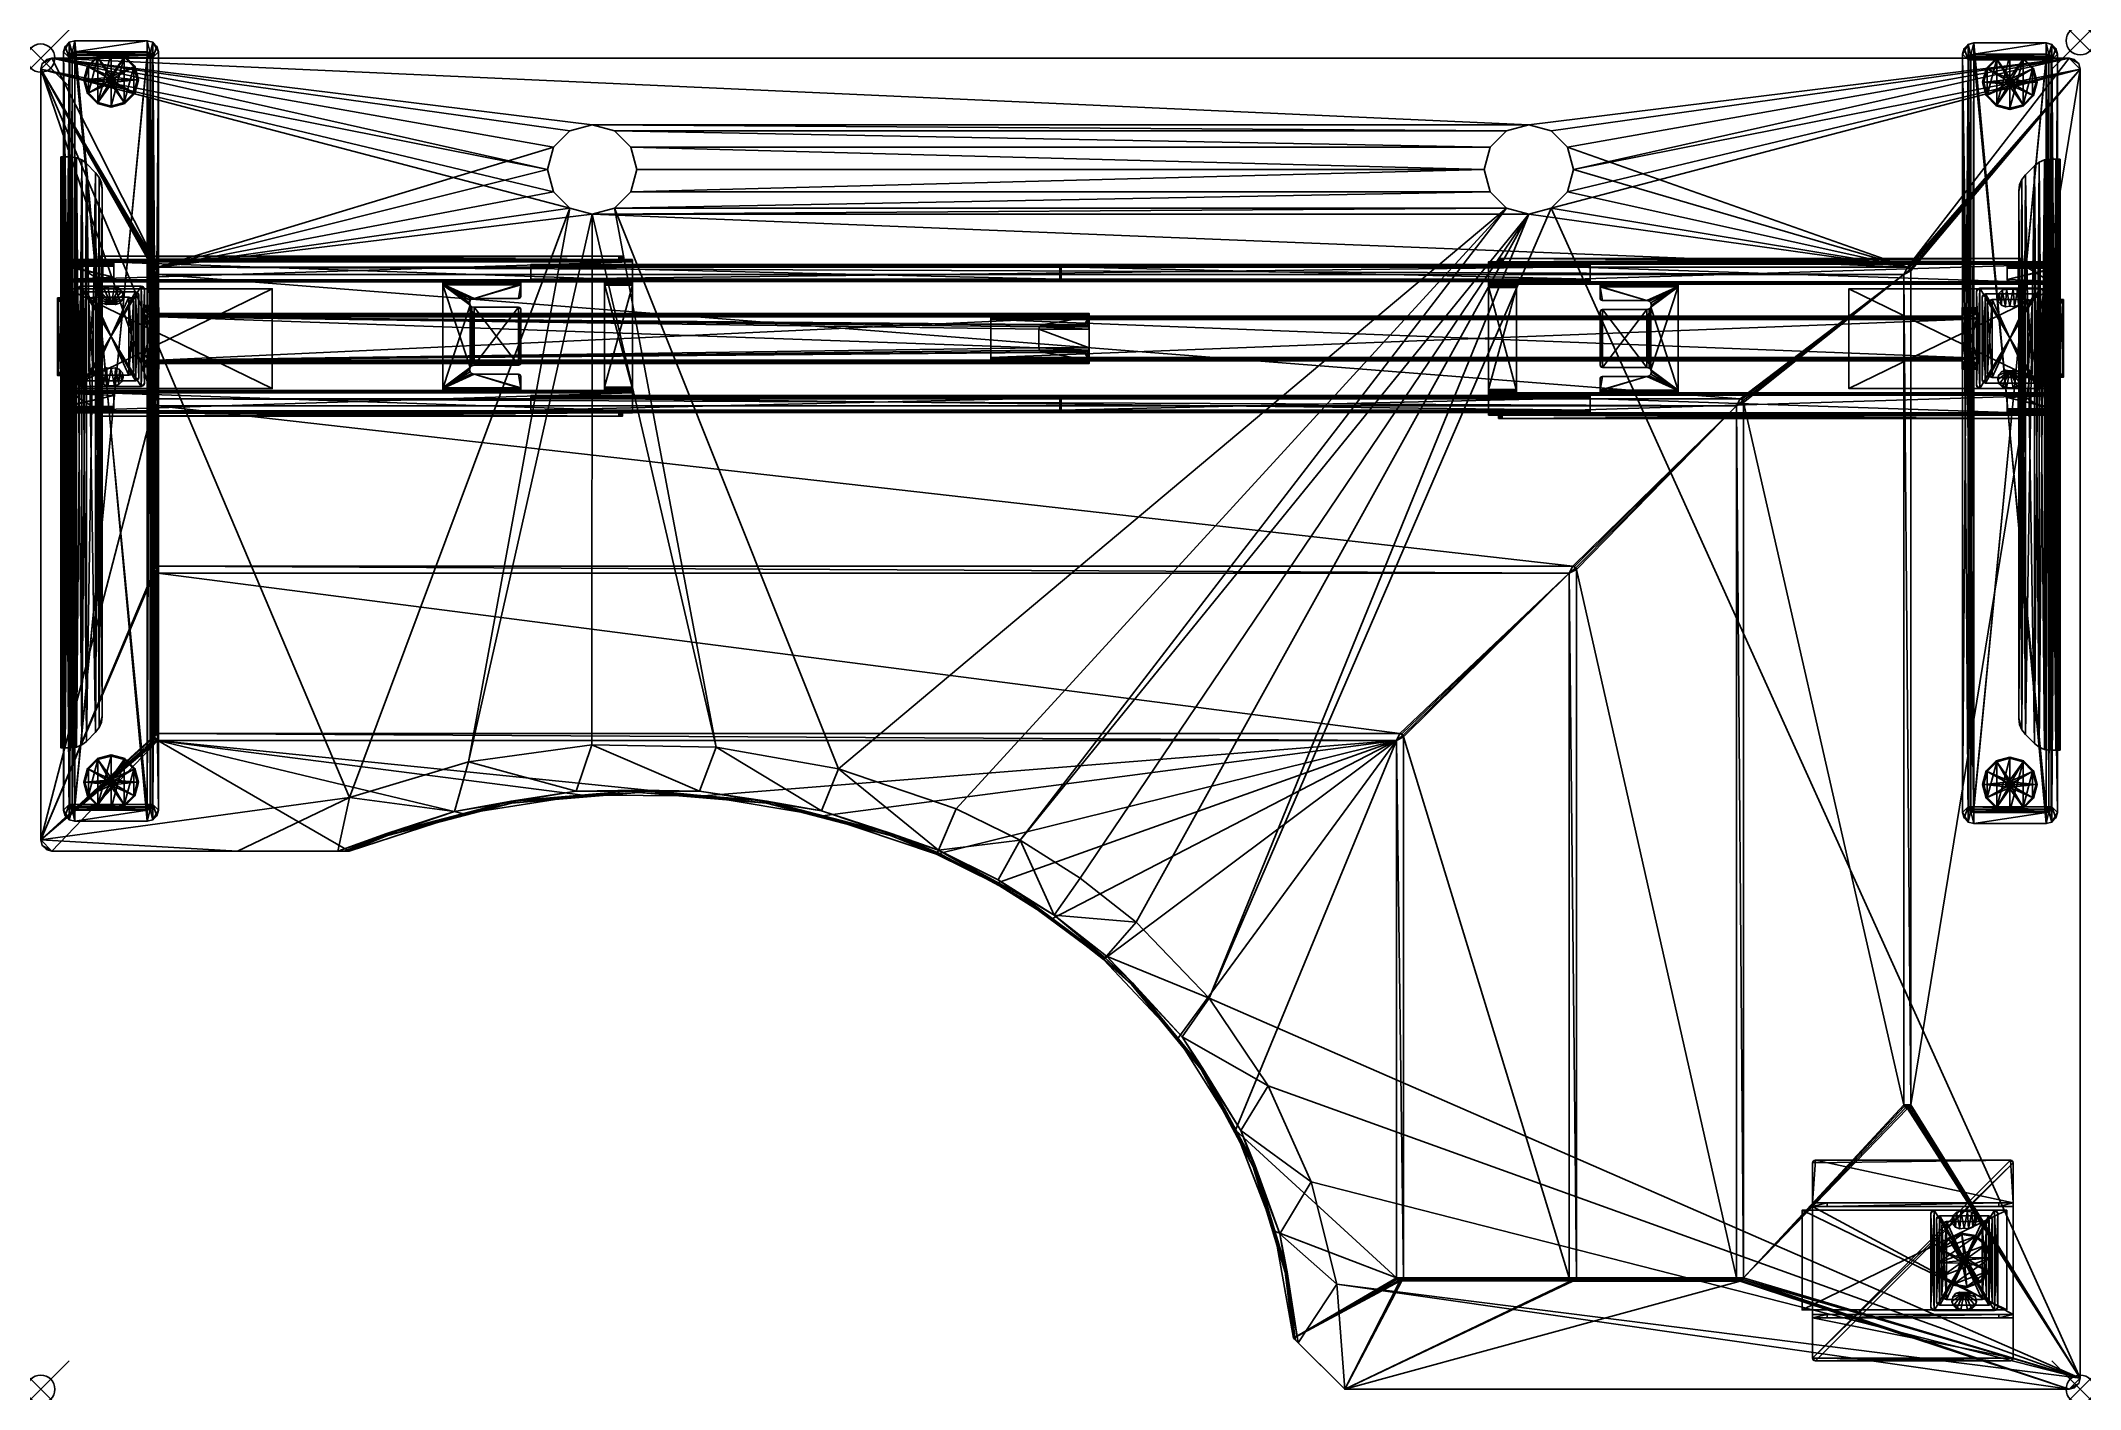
# Model space of a CAD drawing. Extents: x 0 to 72, y -47 to 0.6.
import ezdxf

# ---------------------------------------------------------------- set-up
doc = ezdxf.new("R2010")
doc.units = 0
doc.header["$LTSCALE"] = 2
doc.header["$PDMODE"] = 35
for name, color, linetype in [('AFUTL-3-CNPT', 4, 'Continuous'), ('AFUTL-3-EDLM', 16, 'Continuous'), ('AFUTL-3-FTPT', 4, 'Continuous'), ('AFUTL-3-GDPT', 4, 'Continuous'), ('AFUTL-3-LGPT', 4, 'Continuous'), ('AFUTL-3-MSBK', 19, 'Continuous'), ('AFUTL-3-MSWT', 7, 'Continuous'), ('AFUTL-3-SUPT', 4, 'Continuous'), ('AFUTL-3-TPLM', 15, 'Continuous'), ('AFUTL-P', 2, 'Continuous')]:
    doc.layers.add(name, color=color, linetype=linetype)

msp = doc.modelspace()

# ---------------------------------------------------------------- linework, layer by layer
at = {"layer": 'AFUTL-P'}
for p in [(0, 0), (72, 0.611), (0, -47), (72, -47)]:
    msp.add_point(p, dxfattribs=at)

# ---------------------------------------------------------------- meshes
at = {"layer": 'AFUTL-3-CNPT'}
mesh = msp.add_polyface(dxfattribs=at)
corners = [(4.173, -10.727, 13.122), (4.173, -10.77, 13.165), (4.173, -10.786, 13.224), (37.008, -9.133, 13.106), (36.85, -9.408, 13.106), (35.394, -9.408, 13.106), (4.173, -9.133, 13.106), (35.315, -9.429, 13.106), (35.257, -9.487, 13.106), (35.236, -9.566, 13.106), (35.236, -10.235, 13.106), (4.173, -10.668, 13.106), (35.257, -10.314, 13.106), (35.315, -10.371, 13.106), (35.394, -10.392, 13.106), (37.008, -10.668, 13.106), (36.85, -10.392, 13.106), (36.929, -10.371, 13.106), (36.987, -10.314, 13.106), (37.008, -10.235, 13.106), (36.929, -9.429, 13.106), (36.987, -9.487, 13.106), (37.008, -9.566, 13.106), (37.008, -9.074, 13.122), (37.008, -9.014, 13.224), (37.008, -9.014, 15.941), (37.008, -9.133, 16.059), (4.173, -9.133, 16.059), (4.173, -10.668, 16.059), (37.008, -10.668, 16.059), (37.008, -9.074, 16.043), (37.008, -10.235, 12.949), (37.008, -9.566, 12.949), (37.008, -10.786, 15.941), (37.008, -10.727, 16.043), (37.008, -10.77, 16), (37.008, -10.786, 13.224), (37.008, -10.727, 13.122), (37.008, -10.77, 13.165), (37.008, -9.03, 16), (37.008, -9.03, 13.165), (4.173, -9.014, 13.224), (4.173, -9.014, 15.941), (4.173, -9.074, 13.122), (4.173, -9.03, 13.165), (4.173, -9.074, 16.043), (4.173, -9.03, 16), (4.173, -10.786, 15.941), (4.173, -10.727, 16.043), (4.173, -10.77, 16), (36.85, -9.408, 12.949), (35.394, -9.408, 12.949), (35.236, -9.566, 12.949), (35.236, -10.235, 12.949), (35.394, -10.392, 12.949), (36.85, -10.392, 12.949), (36.987, -10.314, 12.949), (35.257, -10.314, 12.949), (36.929, -10.371, 12.949), (35.315, -10.371, 12.949), (35.257, -9.487, 12.949), (36.987, -9.487, 12.949), (35.315, -9.429, 12.949), (36.929, -9.429, 12.949)]
mesh.append_faces([[corners[k] for k in face] for face in [(15, 18, 19, 19), (21, 3, 22, 22), (26, 28, 29, 29), (33, 34, 35, 35), (43, 41, 44, 44), (48, 47, 49, 49), (11, 37, 0, 0), (0, 38, 1, 1), (1, 36, 2, 2), (33, 2, 36, 36), (47, 35, 49, 49), (49, 34, 48, 48), (48, 29, 28, 28), (27, 30, 45, 45), (45, 39, 46, 46), (46, 25, 42, 42), (24, 42, 25, 25), (41, 40, 44, 44), (44, 23, 43, 43), (43, 3, 6, 6), (50, 5, 4, 4), (10, 52, 53, 53), (16, 54, 55, 55), (59, 55, 54, 54), (63, 51, 50, 50), (50, 20, 63, 63), (63, 21, 61, 61), (61, 22, 32, 32), (31, 18, 56, 56), (56, 17, 58, 58), (58, 16, 55, 55), (54, 13, 59, 59), (59, 12, 57, 57), (57, 10, 53, 53), (52, 8, 60, 60), (60, 7, 62, 62), (62, 5, 51, 51)]], dxfattribs={"vtx0": -1})
mesh.append_faces([[corners[k] for k in face] for face in [(3, 5, 6, 6), (6, 10, 11, 11), (11, 14, 15, 15), (20, 3, 21, 21), (3, 24, 22, 22), (26, 25, 30, 30), (31, 22, 19, 19), (19, 36, 15, 15), (15, 36, 37, 37), (0, 2, 11, 11), (11, 28, 6, 6), (41, 27, 42, 42), (45, 42, 27, 27), (28, 47, 48, 48), (52, 31, 53, 53), (53, 56, 57, 57), (57, 58, 59, 59), (32, 60, 61, 61), (61, 62, 63, 63)]], dxfattribs={"vtx0": -1, "vtx1": -1})
mesh.append_faces([[corners[k] for k in face] for face in [(22, 25, 26, 26), (19, 22, 26, 26), (19, 29, 33, 33), (11, 2, 28, 28), (6, 27, 41, 41)]], dxfattribs={"vtx0": -1, "vtx1": -1, "vtx3": -1})
mesh.append_faces([[corners[k] for k in face] for face in [(3, 4, 5, 5), (6, 5, 7, 7), (6, 7, 8, 8), (6, 8, 9, 9), (6, 9, 10, 10), (11, 10, 12, 12), (11, 12, 13, 13), (11, 13, 14, 14), (15, 14, 16, 16), (15, 16, 17, 17), (15, 17, 18, 18), (22, 24, 25, 25), (19, 26, 29, 29), (33, 29, 34, 34), (19, 33, 36, 36), (6, 28, 27, 27), (28, 2, 47, 47), (52, 32, 31, 31), (53, 31, 56, 56), (57, 56, 58, 58), (59, 58, 55, 55), (32, 52, 60, 60), (61, 60, 62, 62), (63, 62, 51, 51)]], dxfattribs={"vtx0": -1, "vtx3": -1})
mesh.append_faces([[corners[k] for k in face] for face in [(38, 37, 36, 36), (39, 30, 25, 25), (40, 24, 23, 23)]], dxfattribs={"vtx1": -1})
mesh.append_faces([[corners[k] for k in face] for face in [(20, 4, 3, 3), (3, 23, 24, 24), (43, 6, 41, 41)]], dxfattribs={"vtx1": -1, "vtx3": -1})
mesh.append_faces([[corners[k] for k in face] for face in [(0, 1, 2, 2), (26, 27, 28, 28), (31, 32, 22, 22), (45, 46, 42, 42), (11, 15, 37, 37), (0, 37, 38, 38), (1, 38, 36, 36), (33, 47, 2, 2), (47, 33, 35, 35), (49, 35, 34, 34), (48, 34, 29, 29), (27, 26, 30, 30), (45, 30, 39, 39), (46, 39, 25, 25), (24, 41, 42, 42), (41, 24, 40, 40), (44, 40, 23, 23), (43, 23, 3, 3), (50, 51, 5, 5), (10, 9, 52, 52), (16, 14, 54, 54), (50, 4, 20, 20), (63, 20, 21, 21), (61, 21, 22, 22), (31, 19, 18, 18), (56, 18, 17, 17), (58, 17, 16, 16), (54, 14, 13, 13), (59, 13, 12, 12), (57, 12, 10, 10), (52, 9, 8, 8), (60, 8, 7, 7), (62, 7, 5, 5)]], dxfattribs={"vtx3": -1})
mesh = msp.add_polyface(dxfattribs=at)
corners = [(33.535, -9.113, 13.323), (33.535, -9.172, 13.221), (33.535, -9.231, 13.205), (33.535, -9.231, 15.961), (33.535, -10.57, 15.961), (33.535, -9.129, 13.264), (33.535, -9.113, 15.843), (33.535, -9.172, 15.945), (33.535, -9.129, 15.902), (33.535, -10.688, 15.843), (33.535, -10.629, 15.945), (33.535, -10.688, 13.323), (33.535, -10.57, 13.205), (33.535, -10.629, 13.221), (33.535, -10.672, 13.264), (33.535, -10.672, 15.902), (67.827, -9.231, 13.205), (67.827, -9.172, 13.221), (67.827, -9.129, 13.264), (67.827, -9.113, 13.323), (67.827, -9.113, 15.843), (67.827, -9.129, 15.902), (67.827, -9.172, 15.945), (67.827, -9.231, 15.961), (67.827, -10.57, 15.961), (67.827, -10.629, 15.945), (67.827, -10.672, 15.902), (67.827, -10.688, 15.843), (67.827, -10.688, 13.323), (67.827, -10.672, 13.264), (67.827, -10.629, 13.221), (67.827, -10.57, 13.205), (67.827, -10.983, 12.909), (68.024, -10.983, 12.909), (68.024, -10.983, 16.256), (67.827, -10.983, 16.256), (68.024, -9.211, 16.65), (67.827, -9.211, 16.65), (67.827, -10.589, 16.65), (68.024, -10.589, 16.65), (68.024, -10.589, 12.516), (67.827, -10.589, 12.516), (67.827, -9.211, 12.516), (68.024, -9.211, 12.516), (68.024, -8.818, 12.909), (67.827, -8.818, 12.909), (67.827, -8.818, 16.256), (68.024, -8.818, 16.256), (68.024, -9.014, 12.569), (68.024, -8.87, 12.713), (68.024, -10.786, 12.569), (68.024, -10.93, 12.713), (68.024, -10.786, 16.597), (68.024, -10.93, 16.453), (68.024, -9.014, 16.597), (68.024, -8.87, 16.453), (67.827, -10.93, 16.453), (67.827, -10.786, 16.597), (67.827, -10.93, 12.713), (67.827, -10.786, 12.569), (67.827, -9.014, 12.569), (67.827, -8.87, 12.713), (67.827, -8.87, 16.453), (67.827, -9.014, 16.597)]
mesh.append_faces([[corners[k] for k in face] for face in [(6, 7, 8, 8), (11, 13, 14, 14), (16, 1, 17, 17), (17, 5, 18, 18), (18, 0, 19, 19), (6, 19, 0, 0), (20, 8, 21, 21), (21, 7, 22, 22), (22, 3, 23, 23), (4, 23, 3, 3), (24, 10, 25, 25), (25, 15, 26, 26), (26, 9, 27, 27), (11, 27, 9, 9), (28, 14, 29, 29), (29, 13, 30, 30), (30, 12, 31, 31), (2, 31, 12, 12), (32, 34, 35, 35), (36, 38, 39, 39), (40, 42, 43, 43), (44, 46, 47, 47), (44, 48, 49, 49), (34, 52, 53, 53), (54, 47, 55, 55), (33, 58, 51, 51), (51, 59, 50, 50), (50, 41, 40, 40), (43, 60, 48, 48), (48, 61, 49, 49), (49, 45, 44, 44), (47, 62, 55, 55), (55, 63, 54, 54), (54, 37, 36, 36), (39, 57, 52, 52), (52, 56, 53, 53), (53, 35, 34, 34)]], dxfattribs={"vtx0": -1})
mesh.append_faces([[corners[k] for k in face] for face in [(3, 2, 4, 4), (9, 4, 11, 11), (39, 40, 36, 36), (36, 47, 54, 54), (27, 35, 26, 26), (26, 57, 25, 25), (25, 38, 24, 24), (24, 38, 23, 23), (29, 32, 28, 28), (28, 32, 27, 27), (59, 30, 41, 41), (41, 31, 42, 42), (42, 17, 60, 60), (60, 18, 61, 61), (61, 18, 45, 45), (20, 45, 19, 19), (19, 45, 18, 18), (46, 21, 62, 62), (62, 21, 63, 63), (63, 22, 37, 37), (37, 23, 38, 38)]], dxfattribs={"vtx0": -1, "vtx1": -1})
mesh.append_faces([[corners[k] for k in face] for face in [(0, 2, 3, 3), (11, 4, 12, 12), (36, 43, 44, 44), (33, 40, 39, 39)]], dxfattribs={"vtx0": -1, "vtx1": -1, "vtx3": -1})
mesh.append_faces([[corners[k] for k in face] for face in [(0, 1, 2, 2), (6, 3, 7, 7), (9, 10, 4, 4), (11, 12, 13, 13), (36, 40, 43, 43), (44, 43, 48, 48), (33, 50, 40, 40), (34, 39, 52, 52), (36, 44, 47, 47), (27, 32, 35, 35), (26, 35, 56, 56), (26, 56, 57, 57), (25, 57, 38, 38), (29, 58, 32, 32), (59, 29, 30, 30), (41, 30, 31, 31), (42, 31, 16, 16), (42, 16, 17, 17), (60, 17, 18, 18), (20, 46, 45, 45), (46, 20, 21, 21), (63, 21, 22, 22), (37, 22, 23, 23)]], dxfattribs={"vtx0": -1, "vtx3": -1})
mesh.append_faces([[corners[k] for k in face] for face in [(5, 1, 0, 0), (15, 10, 9, 9), (51, 50, 33, 33)]], dxfattribs={"vtx1": -1})
mesh.append_faces([[corners[k] for k in face] for face in [(6, 0, 3, 3), (2, 12, 4, 4), (34, 33, 39, 39), (59, 58, 29, 29)]], dxfattribs={"vtx1": -1, "vtx3": -1})
mesh.append_faces([[corners[k] for k in face] for face in [(16, 2, 1, 1), (17, 1, 5, 5), (18, 5, 0, 0), (6, 20, 19, 19), (20, 6, 8, 8), (21, 8, 7, 7), (22, 7, 3, 3), (4, 24, 23, 23), (24, 4, 10, 10), (25, 10, 15, 15), (26, 15, 9, 9), (11, 28, 27, 27), (28, 11, 14, 14), (29, 14, 13, 13), (30, 13, 12, 12), (2, 16, 31, 31), (32, 33, 34, 34), (36, 37, 38, 38), (40, 41, 42, 42), (44, 45, 46, 46), (33, 32, 58, 58), (51, 58, 59, 59), (50, 59, 41, 41), (43, 42, 60, 60), (48, 60, 61, 61), (49, 61, 45, 45), (47, 46, 62, 62), (55, 62, 63, 63), (54, 63, 37, 37), (39, 38, 57, 57), (52, 57, 56, 56), (53, 56, 35, 35)]], dxfattribs={"vtx3": -1})
at = {"layer": 'AFUTL-3-EDLM'}
mesh = msp.add_polyface(dxfattribs=at)
corners = [(72, -46.606, 27.884), (72, -0.394, 27.884), (72, -0.394, 28.671), (72, -46.606, 28.671), (71.947, -46.803, 28.671), (71.947, -46.803, 27.884), (71.803, -46.947, 28.671), (71.803, -46.947, 27.884), (46.033, -47, 27.884), (71.606, -47, 27.884), (71.606, -47, 28.671), (46.033, -47, 28.671), (44.393, -45.36, 28.33), (45.758, -43.289, 28.671), (43.746, -41.513, 28.33), (44.848, -39.681, 28.671), (42.362, -37.866, 28.33), (43.332, -36.284, 28.671), (40.296, -34.558, 28.33), (41.254, -33.197, 28.671), (37.626, -31.714, 28.33), (38.676, -30.514, 28.671), (35.78, -30.262, 28.33), (36.7, -28.959, 28.671), (34.572, -27.618, 28.671), (33.794, -29.01, 28.33), (27.593, -26.752, 27.884), (31.626, -28.114, 27.884), (31.626, -28.114, 28.137), (27.593, -26.752, 28.137), (23.394, -26.05, 28.137), (23.394, -26.05, 27.884), (19.137, -26.026, 28.137), (19.137, -26.026, 27.884), (14.93, -26.682, 27.884), (14.93, -26.682, 28.137), (31.688, -27.971, 28.33), (32.317, -26.506, 28.671), (28.163, -25.091, 28.671), (27.559, -26.583, 28.33), (23.841, -24.333, 28.671), (23.261, -25.882, 28.33), (19.453, -24.251, 28.671), (18.905, -25.888, 28.33), (15.105, -24.847, 28.671), (14.609, -26.6, 28.33), (10.901, -26.107, 28.671), (0.394, -28, 27.884), (0.394, -28, 28.671), (0.197, -27.947, 28.671), (0.197, -27.947, 27.884), (0.053, -27.803, 28.671), (0.053, -27.803, 27.884), (0, -0.394, 27.884), (0, -0.394, 28.671), (0.053, -0.197, 28.671), (0.053, -0.197, 27.884), (0.197, -0.053, 28.671), (0.197, -0.053, 27.884), (71.606, 0, 27.884), (0.394, 0, 27.884), (0.394, 0, 28.671), (71.606, 0, 28.671), (0, -27.606, 27.884), (0, -27.606, 28.671), (6.942, -28, 28.671), (10.484, -28, 28.33), (10.862, -28, 28.192), (10.819, -28, 28.232), (10.717, -28, 28.282), (10.877, -28, 28.166), (10.882, -28, 28.137), (10.882, -28, 27.884), (33.718, -29.145, 27.884), (33.718, -29.145, 28.137), (35.691, -30.389, 28.137), (37.523, -31.831, 27.884), (37.523, -31.831, 28.137), (35.691, -30.389, 27.884), (40.145, -34.617, 28.137), (40.145, -34.617, 27.884), (42.183, -37.855, 28.137), (42.183, -37.855, 27.884), (43.56, -41.424, 28.137), (43.56, -41.424, 27.884), (44.224, -45.192, 28.137), (44.224, -45.192, 27.884), (44.229, -45.196, 28.178), (44.242, -45.209, 28.215), (44.283, -45.25, 28.273), (44, -42.85, 28.308), (43.93, -42.864, 28.236), (42.801, -39.145, 28.236), (42.868, -39.117, 28.308), (41.029, -35.677, 28.308), (38.554, -32.661, 28.308), (37.573, -31.774, 28.292), (38.503, -32.712, 28.236), (37.536, -31.816, 28.223), (40.969, -35.717, 28.236), (34.621, -29.563, 28.308), (34.583, -29.624, 28.236), (31.656, -28.045, 28.292), (31.634, -28.096, 28.223), (12.245, -27.447, 28.236), (12.221, -27.379, 28.308), (16.605, -26.238, 28.308), (21.119, -25.854, 28.308), (25.633, -26.238, 28.308), (30.017, -27.379, 28.308), (29.993, -27.447, 28.236), (25.621, -26.309, 28.236), (21.119, -25.926, 28.236), (16.618, -26.309, 28.236), (71.803, -0.053, 28.671), (71.803, -0.053, 27.884), (71.947, -0.197, 28.671), (71.947, -0.197, 27.884)]
mesh.append_faces([[corners[k] for k in face] for face in [(12, 11, 13, 13), (12, 13, 14, 14), (14, 13, 15, 15), (14, 15, 16, 16), (16, 15, 17, 17), (16, 17, 18, 18), (18, 17, 19, 19), (41, 40, 42, 42), (41, 42, 43, 43), (43, 42, 44, 44), (43, 44, 45, 45), (45, 44, 46, 46), (45, 46, 66, 66), (66, 46, 65, 65), (12, 14, 90, 90), (12, 90, 89, 89), (89, 90, 88, 88), (88, 90, 91, 91), (88, 91, 87, 87), (87, 91, 85, 85), (83, 85, 91, 91), (83, 91, 92, 92), (94, 93, 16, 16), (94, 16, 18, 18), (94, 18, 95, 95), (95, 18, 20, 20), (95, 20, 96, 96), (95, 96, 97, 97), (97, 96, 98, 98), (97, 98, 77, 77), (97, 77, 79, 79), (97, 79, 99, 99), (99, 79, 81, 81), (99, 81, 92, 92), (92, 81, 83, 83), (14, 16, 93, 93), (14, 93, 90, 90), (96, 20, 22, 22), (96, 22, 100, 100), (100, 22, 25, 25), (100, 25, 36, 36), (100, 36, 101, 101), (101, 36, 102, 102), (101, 102, 74, 74), (74, 102, 103, 103), (74, 103, 28, 28), (98, 96, 100, 100), (98, 100, 101, 101), (75, 77, 98, 98), (75, 98, 101, 101), (74, 75, 101, 101), (71, 35, 104, 104), (71, 104, 70, 70), (70, 104, 67, 67), (68, 67, 104, 104), (68, 104, 69, 69), (69, 104, 105, 105), (69, 105, 66, 66), (66, 105, 45, 45), (45, 105, 106, 106), (45, 106, 43, 43), (43, 106, 107, 107), (43, 107, 41, 41), (41, 107, 108, 108), (41, 108, 39, 39), (39, 108, 109, 109), (39, 109, 36, 36), (36, 109, 102, 102), (103, 102, 109, 109), (103, 109, 110, 110), (28, 103, 110, 110), (28, 110, 29, 29), (29, 110, 111, 111), (29, 111, 30, 30), (30, 111, 112, 112), (30, 112, 32, 32), (32, 112, 113, 113), (32, 113, 35, 35), (35, 113, 104, 104)]])
mesh.append_faces([[corners[k] for k in face] for face in [(0, 2, 3, 3), (0, 4, 5, 5), (5, 6, 7, 7), (8, 10, 11, 11), (20, 19, 21, 21), (22, 21, 23, 23), (22, 24, 25, 25), (26, 28, 29, 29), (26, 30, 31, 31), (31, 32, 33, 33), (34, 32, 35, 35), (36, 38, 39, 39), (39, 40, 41, 41), (47, 49, 50, 50), (50, 51, 52, 52), (53, 55, 56, 56), (56, 57, 58, 58), (59, 61, 62, 62), (58, 61, 60, 60), (53, 64, 54, 54), (52, 64, 63, 63), (66, 68, 69, 69), (71, 47, 72, 72), (72, 35, 71, 71), (28, 73, 74, 74), (76, 75, 78, 78), (79, 76, 80, 80), (81, 80, 82, 82), (83, 82, 84, 84), (85, 84, 86, 86), (88, 12, 89, 89), (110, 108, 111, 111), (111, 107, 112, 112), (112, 106, 113, 113), (113, 105, 104, 104), (7, 10, 9, 9), (59, 114, 115, 115), (115, 116, 117, 117), (117, 2, 1, 1)]], dxfattribs={"vtx0": -1})
mesh.append_faces([[corners[k] for k in face] for face in [(65, 47, 66, 66), (70, 47, 71, 71), (85, 12, 87, 87)]], dxfattribs={"vtx0": -1, "vtx1": -1})
mesh.append_faces([[corners[k] for k in face] for face in [(66, 47, 67, 67), (8, 12, 85, 85)]], dxfattribs={"vtx0": -1, "vtx1": -1, "vtx3": -1})
mesh.append_faces([[corners[k] for k in face] for face in [(66, 67, 68, 68)]], dxfattribs={"vtx0": -1, "vtx3": -1})
mesh.append_faces([[corners[k] for k in face] for face in [(18, 19, 20, 20), (33, 32, 34, 34), (34, 35, 72, 72), (74, 73, 75, 75), (78, 75, 73, 73), (79, 80, 81, 81), (81, 82, 83, 83), (83, 84, 85, 85), (25, 24, 36, 36), (37, 36, 24, 24), (86, 8, 85, 85), (92, 91, 93, 93), (90, 93, 91, 91), (94, 95, 99, 99)]], dxfattribs={"vtx1": -1})
mesh.append_faces([[corners[k] for k in face] for face in [(70, 67, 47, 47), (88, 87, 12, 12)]], dxfattribs={"vtx1": -1, "vtx3": -1})
mesh.append_faces([[corners[k] for k in face] for face in [(0, 1, 2, 2), (0, 3, 4, 4), (5, 4, 6, 6), (8, 9, 10, 10), (22, 20, 21, 21), (22, 23, 24, 24), (26, 27, 28, 28), (26, 29, 30, 30), (31, 30, 32, 32), (36, 37, 38, 38), (39, 38, 40, 40), (47, 48, 49, 49), (50, 49, 51, 51), (53, 54, 55, 55), (56, 55, 57, 57), (59, 60, 61, 61), (58, 57, 61, 61), (53, 63, 64, 64), (52, 51, 64, 64), (65, 48, 47, 47), (28, 27, 73, 73), (76, 77, 75, 75), (79, 77, 76, 76), (8, 11, 12, 12), (92, 93, 94, 94), (94, 99, 92, 92), (95, 97, 99, 99), (110, 109, 108, 108), (111, 108, 107, 107), (112, 107, 106, 106), (113, 106, 105, 105), (7, 6, 10, 10), (59, 62, 114, 114), (115, 114, 116, 116), (117, 116, 2, 2)]], dxfattribs={"vtx3": -1})
at = {"layer": 'AFUTL-3-FTPT'}
mesh = msp.add_polyface(dxfattribs=at)
corners = [(1.201, 0.217, 0.961), (1.201, 0.217, 0.488), (1.102, 0.191, 0.488), (1.102, 0.191, 0.961), (1.03, 0.119, 0.488), (1.03, 0.119, 0.961), (1.004, 0.02, 0.488), (1.004, 0.02, 0.961), (3.76, -26.948, 1.079), (3.76, 0.611, 1.079), (1.201, 0.611, 1.079), (1.201, -26.948, 1.079), (1.004, 0.558, 1.079), (0.807, 0.217, 1.079), (0.86, 0.414, 1.079), (4.154, -26.555, 1.079), (3.957, 0.558, 1.079), (3.957, -26.896, 1.079), (4.154, 0.217, 1.079), (4.101, 0.414, 1.079), (4.101, -26.752, 1.079), (1.004, -26.896, 1.079), (0.807, -26.555, 1.079), (0.86, -26.752, 1.079), (3.76, -26.948, 0.961), (3.957, -26.896, 0.961), (4.101, -26.752, 0.961), (4.154, -26.555, 0.961), (1.201, -26.948, 0.961), (1.004, -26.896, 0.961), (0.86, -26.752, 0.961), (0.807, -26.555, 0.961), (0.807, 0.217, 0.961), (0.86, 0.414, 0.961), (1.004, 0.558, 0.961), (1.201, 0.611, 0.961), (3.76, 0.611, 0.961), (4.154, 0.217, 0.961), (4.101, 0.414, 0.961), (3.957, 0.558, 0.961), (3.76, -26.555, 0.961), (3.76, -26.555, 0.488), (3.858, -26.528, 0.488), (3.858, -26.528, 0.961), (3.93, -26.456, 0.488), (3.93, -26.456, 0.961), (3.957, -26.358, 0.488), (3.957, -26.358, 0.961), (3.957, 0.02, 0.961), (3.957, 0.02, 0.488), (3.93, 0.119, 0.488), (3.93, 0.119, 0.961), (3.858, 0.191, 0.488), (3.858, 0.191, 0.961), (3.76, 0.217, 0.488), (3.76, 0.217, 0.961), (1.004, -26.358, 0.961), (1.004, -26.358, 0.488), (1.03, -26.456, 0.488), (1.03, -26.456, 0.961), (1.102, -26.528, 0.488), (1.102, -26.528, 0.961), (1.201, -26.555, 0.488), (1.201, -26.555, 0.961), (3.76, 0.191, 0.39), (3.845, 0.168, 0.39), (3.907, 0.105, 0.39), (3.93, 0.02, 0.39), (3.845, 0.069, 0.318), (3.858, 0.02, 0.318), (3.76, 0.02, 0.291), (3.76, 0.119, 0.318), (3.809, 0.105, 0.318), (3.76, -26.528, 0.39), (3.845, -26.506, 0.39), (3.907, -26.443, 0.39), (3.93, -26.358, 0.39), (3.858, -26.358, 0.318), (3.845, -26.407, 0.318), (3.809, -26.443, 0.318), (3.76, -26.456, 0.318), (3.76, -26.358, 0.291), (1.201, 0.191, 0.39), (1.116, 0.168, 0.39), (1.053, 0.105, 0.39), (1.03, 0.02, 0.39), (1.102, 0.02, 0.318), (1.116, 0.069, 0.318), (1.152, 0.105, 0.318), (1.201, 0.119, 0.318), (1.201, 0.02, 0.291), (1.201, -26.528, 0.39), (1.116, -26.506, 0.39), (1.053, -26.443, 0.39), (1.03, -26.358, 0.39), (1.116, -26.407, 0.318), (1.102, -26.358, 0.318), (1.201, -26.358, 0.291), (1.201, -26.456, 0.318), (1.152, -26.443, 0.318)]
mesh.append_faces([[corners[k] for k in face] for face in [(68, 69, 70, 70), (70, 71, 72, 72), (70, 72, 68, 68), (79, 80, 81, 81), (81, 77, 78, 78), (81, 78, 79, 79), (88, 89, 90, 90), (90, 86, 87, 87), (90, 87, 88, 88), (95, 96, 97, 97), (97, 98, 99, 99), (97, 99, 95, 95)]])
mesh.append_faces([[corners[k] for k in face] for face in [(0, 2, 3, 3), (3, 4, 5, 5), (5, 6, 7, 7), (13, 12, 14, 14), (21, 22, 23, 23), (8, 25, 17, 17), (17, 26, 20, 20), (20, 27, 15, 15), (28, 8, 11, 11), (28, 21, 29, 29), (29, 23, 30, 30), (30, 22, 31, 31), (32, 22, 13, 13), (32, 14, 33, 33), (33, 12, 34, 34), (34, 10, 35, 35), (36, 10, 9, 9), (18, 38, 19, 19), (19, 39, 16, 16), (16, 36, 9, 9), (18, 27, 37, 37), (40, 42, 43, 43), (43, 44, 45, 45), (45, 46, 47, 47), (48, 50, 51, 51), (51, 52, 53, 53), (53, 54, 55, 55), (56, 58, 59, 59), (59, 60, 61, 61), (61, 62, 63, 63), (54, 0, 55, 55), (64, 52, 65, 65), (65, 50, 66, 66), (66, 49, 67, 67), (68, 67, 69, 69), (71, 65, 72, 72), (72, 66, 68, 68), (46, 48, 47, 47), (62, 40, 63, 63), (41, 74, 42, 42), (42, 75, 44, 44), (44, 76, 46, 46), (77, 75, 78, 78), (78, 74, 79, 79), (79, 73, 80, 80), (1, 83, 2, 2), (2, 84, 4, 4), (4, 85, 6, 6), (86, 84, 87, 87), (87, 83, 88, 88), (88, 82, 89, 89), (91, 60, 92, 92), (92, 58, 93, 93), (93, 57, 94, 94), (95, 94, 96, 96), (98, 92, 99, 99), (99, 93, 95, 95), (56, 6, 57, 57), (1, 64, 82, 82), (82, 71, 89, 89), (89, 70, 90, 90), (81, 69, 77, 77), (77, 67, 76, 76), (76, 49, 46, 46), (41, 91, 73, 73), (73, 98, 80, 80), (80, 97, 81, 81), (57, 85, 94, 94), (94, 86, 96, 96), (96, 90, 97, 97), (97, 70, 81, 81)]], dxfattribs={"vtx0": -1})
mesh.append_faces([[corners[k] for k in face] for face in [(8, 10, 11, 11), (17, 9, 8, 8), (18, 16, 15, 15), (27, 47, 37, 37), (37, 48, 38, 38), (38, 48, 39, 39), (53, 39, 51, 51), (51, 39, 48, 48), (0, 36, 55, 55), (55, 36, 53, 53), (35, 3, 34, 34), (34, 7, 33, 33), (33, 7, 32, 32), (31, 56, 30, 30), (30, 56, 29, 29), (61, 29, 59, 59), (59, 29, 56, 56), (40, 28, 63, 63), (63, 28, 61, 61), (24, 43, 25, 25), (25, 47, 26, 26)]], dxfattribs={"vtx0": -1, "vtx1": -1})
mesh.append_faces([[corners[k] for k in face] for face in [(11, 12, 13, 13), (15, 9, 17, 17)]], dxfattribs={"vtx0": -1, "vtx1": -1, "vtx3": -1})
mesh.append_faces([[corners[k] for k in face] for face in [(8, 9, 10, 10), (11, 10, 12, 12), (15, 16, 9, 9), (21, 13, 22, 22), (37, 47, 48, 48), (53, 36, 39, 39), (0, 35, 36, 36), (35, 0, 3, 3), (34, 3, 5, 5), (34, 5, 7, 7), (31, 7, 56, 56), (61, 28, 29, 29), (40, 24, 28, 28), (24, 40, 43, 43), (25, 43, 45, 45), (25, 45, 47, 47)]], dxfattribs={"vtx0": -1, "vtx3": -1})
mesh.append_faces([[corners[k] for k in face] for face in [(20, 15, 17, 17), (66, 67, 68, 68), (93, 94, 95, 95)]], dxfattribs={"vtx1": -1})
mesh.append_faces([[corners[k] for k in face] for face in [(21, 11, 13, 13), (27, 26, 47, 47), (31, 32, 7, 7)]], dxfattribs={"vtx1": -1, "vtx3": -1})
mesh.append_faces([[corners[k] for k in face] for face in [(0, 1, 2, 2), (3, 2, 4, 4), (5, 4, 6, 6), (18, 19, 16, 16), (8, 24, 25, 25), (17, 25, 26, 26), (20, 26, 27, 27), (28, 24, 8, 8), (28, 11, 21, 21), (29, 21, 23, 23), (30, 23, 22, 22), (32, 31, 22, 22), (32, 13, 14, 14), (33, 14, 12, 12), (34, 12, 10, 10), (36, 35, 10, 10), (18, 37, 38, 38), (19, 38, 39, 39), (16, 39, 36, 36), (18, 15, 27, 27), (40, 41, 42, 42), (43, 42, 44, 44), (45, 44, 46, 46), (48, 49, 50, 50), (51, 50, 52, 52), (53, 52, 54, 54), (56, 57, 58, 58), (59, 58, 60, 60), (61, 60, 62, 62), (54, 1, 0, 0), (64, 54, 52, 52), (65, 52, 50, 50), (66, 50, 49, 49), (71, 64, 65, 65), (72, 65, 66, 66), (46, 49, 48, 48), (62, 41, 40, 40), (41, 73, 74, 74), (42, 74, 75, 75), (44, 75, 76, 76), (77, 76, 75, 75), (78, 75, 74, 74), (79, 74, 73, 73), (1, 82, 83, 83), (2, 83, 84, 84), (4, 84, 85, 85), (86, 85, 84, 84), (87, 84, 83, 83), (88, 83, 82, 82), (91, 62, 60, 60), (92, 60, 58, 58), (93, 58, 57, 57), (98, 91, 92, 92), (99, 92, 93, 93), (56, 7, 6, 6), (1, 54, 64, 64), (82, 64, 71, 71), (89, 71, 70, 70), (81, 70, 69, 69), (77, 69, 67, 67), (76, 67, 49, 49), (41, 62, 91, 91), (73, 91, 98, 98), (80, 98, 97, 97), (57, 6, 85, 85), (94, 85, 86, 86), (96, 86, 90, 90), (97, 90, 70, 70)]], dxfattribs={"vtx3": -1})
mesh = msp.add_polyface(dxfattribs=at)
corners = [(1.201, -26.437, 0.961), (1.201, 0.099, 0.961), (3.76, 0.099, 0.961), (3.76, -26.437, 0.961), (3.76, 0.099, 0.488), (3.76, -26.437, 0.488), (1.201, 0.099, 0.488), (1.201, -26.437, 0.488)]
mesh.append_faces([[corners[k] for k in face] for face in [(0, 2, 3, 3), (3, 4, 5, 5), (5, 6, 7, 7), (6, 0, 7, 7), (5, 0, 3, 3), (2, 6, 4, 4)]], dxfattribs={"vtx0": -1})
mesh.append_faces([[corners[k] for k in face] for face in [(0, 1, 2, 2), (3, 2, 4, 4), (5, 4, 6, 6), (6, 1, 0, 0), (5, 7, 0, 0), (2, 1, 6, 6)]], dxfattribs={"vtx3": -1})
mesh = msp.add_polyface(dxfattribs=at)
corners = [(68.24, 0.139, 0.961), (68.24, 0.139, 0.488), (68.142, 0.113, 0.488), (68.142, 0.113, 0.961), (68.07, 0.041, 0.488), (68.07, 0.041, 0.961), (68.043, -0.058, 0.488), (68.043, -0.058, 0.961), (70.799, -27.026, 1.079), (70.799, 0.533, 1.079), (68.24, 0.533, 1.079), (68.24, -27.026, 1.079), (68.043, 0.48, 1.079), (67.846, 0.139, 1.079), (67.899, 0.336, 1.079), (71.193, -26.633, 1.079), (70.996, 0.48, 1.079), (70.996, -26.974, 1.079), (71.193, 0.139, 1.079), (71.14, 0.336, 1.079), (71.14, -26.829, 1.079), (68.043, -26.974, 1.079), (67.846, -26.633, 1.079), (67.899, -26.829, 1.079), (70.799, -27.026, 0.961), (70.996, -26.974, 0.961), (71.14, -26.829, 0.961), (71.193, -26.633, 0.961), (68.24, -27.026, 0.961), (68.043, -26.974, 0.961), (67.899, -26.829, 0.961), (67.846, -26.633, 0.961), (67.846, 0.139, 0.961), (67.899, 0.336, 0.961), (68.043, 0.48, 0.961), (68.24, 0.533, 0.961), (70.799, 0.533, 0.961), (71.193, 0.139, 0.961), (71.14, 0.336, 0.961), (70.996, 0.48, 0.961), (70.799, -26.633, 0.961), (70.799, -26.633, 0.488), (70.898, -26.606, 0.488), (70.898, -26.606, 0.961), (70.97, -26.534, 0.488), (70.97, -26.534, 0.961), (70.996, -26.436, 0.488), (70.996, -26.436, 0.961), (70.996, -0.058, 0.961), (70.996, -0.058, 0.488), (70.97, 0.041, 0.488), (70.97, 0.041, 0.961), (70.898, 0.113, 0.488), (70.898, 0.113, 0.961), (70.799, 0.139, 0.488), (70.799, 0.139, 0.961), (68.043, -26.436, 0.961), (68.043, -26.436, 0.488), (68.07, -26.534, 0.488), (68.07, -26.534, 0.961), (68.142, -26.606, 0.488), (68.142, -26.606, 0.961), (68.24, -26.633, 0.488), (68.24, -26.633, 0.961), (70.799, 0.113, 0.39), (70.884, 0.09, 0.39), (70.947, 0.027, 0.39), (70.97, -0.058, 0.39), (70.884, -0.009, 0.318), (70.898, -0.058, 0.318), (70.799, -0.058, 0.291), (70.799, 0.041, 0.318), (70.848, 0.027, 0.318), (70.799, -26.606, 0.39), (70.884, -26.583, 0.39), (70.947, -26.521, 0.39), (70.97, -26.436, 0.39), (70.898, -26.436, 0.318), (70.884, -26.485, 0.318), (70.848, -26.521, 0.318), (70.799, -26.534, 0.318), (70.799, -26.436, 0.291), (68.24, 0.113, 0.39), (68.155, 0.09, 0.39), (68.093, 0.027, 0.39), (68.07, -0.058, 0.39), (68.142, -0.058, 0.318), (68.155, -0.009, 0.318), (68.191, 0.027, 0.318), (68.24, 0.041, 0.318), (68.24, -0.058, 0.291), (68.24, -26.606, 0.39), (68.155, -26.583, 0.39), (68.093, -26.521, 0.39), (68.07, -26.436, 0.39), (68.155, -26.485, 0.318), (68.142, -26.436, 0.318), (68.24, -26.436, 0.291), (68.24, -26.534, 0.318), (68.191, -26.521, 0.318)]
mesh.append_faces([[corners[k] for k in face] for face in [(68, 69, 70, 70), (70, 71, 72, 72), (70, 72, 68, 68), (79, 80, 81, 81), (81, 77, 78, 78), (81, 78, 79, 79), (88, 89, 90, 90), (90, 86, 87, 87), (90, 87, 88, 88), (95, 96, 97, 97), (97, 98, 99, 99), (97, 99, 95, 95)]])
mesh.append_faces([[corners[k] for k in face] for face in [(0, 2, 3, 3), (3, 4, 5, 5), (5, 6, 7, 7), (13, 12, 14, 14), (21, 22, 23, 23), (8, 25, 17, 17), (17, 26, 20, 20), (20, 27, 15, 15), (28, 8, 11, 11), (28, 21, 29, 29), (29, 23, 30, 30), (30, 22, 31, 31), (32, 22, 13, 13), (32, 14, 33, 33), (33, 12, 34, 34), (34, 10, 35, 35), (36, 10, 9, 9), (18, 38, 19, 19), (19, 39, 16, 16), (16, 36, 9, 9), (18, 27, 37, 37), (40, 42, 43, 43), (43, 44, 45, 45), (45, 46, 47, 47), (48, 50, 51, 51), (51, 52, 53, 53), (53, 54, 55, 55), (56, 58, 59, 59), (59, 60, 61, 61), (61, 62, 63, 63), (54, 0, 55, 55), (64, 52, 65, 65), (65, 50, 66, 66), (66, 49, 67, 67), (68, 67, 69, 69), (71, 65, 72, 72), (72, 66, 68, 68), (46, 48, 47, 47), (62, 40, 63, 63), (41, 74, 42, 42), (42, 75, 44, 44), (44, 76, 46, 46), (77, 75, 78, 78), (78, 74, 79, 79), (79, 73, 80, 80), (1, 83, 2, 2), (2, 84, 4, 4), (4, 85, 6, 6), (86, 84, 87, 87), (87, 83, 88, 88), (88, 82, 89, 89), (91, 60, 92, 92), (92, 58, 93, 93), (93, 57, 94, 94), (95, 94, 96, 96), (98, 92, 99, 99), (99, 93, 95, 95), (56, 6, 57, 57), (1, 64, 82, 82), (82, 71, 89, 89), (89, 70, 90, 90), (81, 69, 77, 77), (77, 67, 76, 76), (76, 49, 46, 46), (41, 91, 73, 73), (73, 98, 80, 80), (80, 97, 81, 81), (57, 85, 94, 94), (94, 86, 96, 96), (96, 90, 97, 97), (97, 70, 81, 81)]], dxfattribs={"vtx0": -1})
mesh.append_faces([[corners[k] for k in face] for face in [(8, 10, 11, 11), (17, 9, 8, 8), (18, 16, 15, 15), (27, 47, 37, 37), (37, 48, 38, 38), (38, 48, 39, 39), (53, 39, 51, 51), (51, 39, 48, 48), (0, 36, 55, 55), (55, 36, 53, 53), (35, 3, 34, 34), (34, 7, 33, 33), (33, 7, 32, 32), (31, 56, 30, 30), (30, 56, 29, 29), (61, 29, 59, 59), (59, 29, 56, 56), (40, 28, 63, 63), (63, 28, 61, 61), (24, 43, 25, 25), (25, 47, 26, 26)]], dxfattribs={"vtx0": -1, "vtx1": -1})
mesh.append_faces([[corners[k] for k in face] for face in [(11, 12, 13, 13), (15, 9, 17, 17)]], dxfattribs={"vtx0": -1, "vtx1": -1, "vtx3": -1})
mesh.append_faces([[corners[k] for k in face] for face in [(8, 9, 10, 10), (11, 10, 12, 12), (15, 16, 9, 9), (21, 13, 22, 22), (37, 47, 48, 48), (53, 36, 39, 39), (0, 35, 36, 36), (35, 0, 3, 3), (34, 3, 5, 5), (34, 5, 7, 7), (31, 7, 56, 56), (61, 28, 29, 29), (40, 24, 28, 28), (24, 40, 43, 43), (25, 43, 45, 45), (25, 45, 47, 47)]], dxfattribs={"vtx0": -1, "vtx3": -1})
mesh.append_faces([[corners[k] for k in face] for face in [(20, 15, 17, 17), (66, 67, 68, 68), (93, 94, 95, 95)]], dxfattribs={"vtx1": -1})
mesh.append_faces([[corners[k] for k in face] for face in [(21, 11, 13, 13), (27, 26, 47, 47), (31, 32, 7, 7)]], dxfattribs={"vtx1": -1, "vtx3": -1})
mesh.append_faces([[corners[k] for k in face] for face in [(0, 1, 2, 2), (3, 2, 4, 4), (5, 4, 6, 6), (18, 19, 16, 16), (8, 24, 25, 25), (17, 25, 26, 26), (20, 26, 27, 27), (28, 24, 8, 8), (28, 11, 21, 21), (29, 21, 23, 23), (30, 23, 22, 22), (32, 31, 22, 22), (32, 13, 14, 14), (33, 14, 12, 12), (34, 12, 10, 10), (36, 35, 10, 10), (18, 37, 38, 38), (19, 38, 39, 39), (16, 39, 36, 36), (18, 15, 27, 27), (40, 41, 42, 42), (43, 42, 44, 44), (45, 44, 46, 46), (48, 49, 50, 50), (51, 50, 52, 52), (53, 52, 54, 54), (56, 57, 58, 58), (59, 58, 60, 60), (61, 60, 62, 62), (54, 1, 0, 0), (64, 54, 52, 52), (65, 52, 50, 50), (66, 50, 49, 49), (71, 64, 65, 65), (72, 65, 66, 66), (46, 49, 48, 48), (62, 41, 40, 40), (41, 73, 74, 74), (42, 74, 75, 75), (44, 75, 76, 76), (77, 76, 75, 75), (78, 75, 74, 74), (79, 74, 73, 73), (1, 82, 83, 83), (2, 83, 84, 84), (4, 84, 85, 85), (86, 85, 84, 84), (87, 84, 83, 83), (88, 83, 82, 82), (91, 62, 60, 60), (92, 60, 58, 58), (93, 58, 57, 57), (98, 91, 92, 92), (99, 92, 93, 93), (56, 7, 6, 6), (1, 54, 64, 64), (82, 64, 71, 71), (89, 71, 70, 70), (81, 70, 69, 69), (77, 69, 67, 67), (76, 67, 49, 49), (41, 62, 91, 91), (73, 91, 98, 98), (80, 98, 97, 97), (57, 6, 85, 85), (94, 85, 86, 86), (96, 86, 90, 90), (97, 90, 70, 70)]], dxfattribs={"vtx3": -1})
mesh = msp.add_polyface(dxfattribs=at)
corners = [(68.24, -26.514, 0.961), (68.24, 0.021, 0.961), (70.799, 0.021, 0.961), (70.799, -26.514, 0.961), (70.799, 0.021, 0.488), (70.799, -26.514, 0.488), (68.24, 0.021, 0.488), (68.24, -26.514, 0.488)]
mesh.append_faces([[corners[k] for k in face] for face in [(0, 2, 3, 3), (3, 4, 5, 5), (5, 6, 7, 7), (6, 0, 7, 7), (5, 0, 3, 3), (2, 6, 4, 4)]], dxfattribs={"vtx0": -1})
mesh.append_faces([[corners[k] for k in face] for face in [(0, 1, 2, 2), (3, 2, 4, 4), (5, 4, 6, 6), (6, 1, 0, 0), (5, 7, 0, 0), (2, 1, 6, 6)]], dxfattribs={"vtx3": -1})
at = {"layer": 'AFUTL-3-GDPT'}
mesh = msp.add_polyface(dxfattribs=at)
corners = [(2.008, 0.051, 0.005), (2.018, 0.034), (1.679, -0.305), (1.662, -0.295, 0.005), (1.555, -0.767), (1.535, -0.767, 0.005), (1.521, -0.767, 0.02), (1.516, -0.767, 0.039), (1.645, -0.285, 0.039), (1.65, -0.288, 0.02), (1.998, 0.068, 0.039), (2.001, 0.063, 0.02), (1.535, -0.767, 0.286), (1.555, -0.767, 0.291), (1.679, -0.305, 0.291), (1.662, -0.295, 0.286), (2.018, 0.034, 0.291), (2.008, 0.051, 0.286), (2.48, 0.192, 0.272), (1.998, 0.068, 0.252), (2.001, 0.063, 0.272), (1.645, -0.285, 0.252), (1.65, -0.288, 0.272), (1.516, -0.767, 0.252), (1.521, -0.767, 0.272), (1.679, -1.23), (2.344, -0.689, 0.291), (2.402, -0.631, 0.291)]
mesh.append_faces([[corners[k] for k in face] for face in [(0, 2, 3, 3), (3, 4, 5, 5), (6, 8, 9, 9), (9, 10, 11, 11), (5, 9, 3, 3), (3, 11, 0, 0), (12, 14, 15, 15), (15, 16, 17, 17), (18, 19, 20, 20), (20, 21, 22, 22), (22, 23, 24, 24), (17, 22, 15, 15), (15, 24, 12, 12), (7, 21, 8, 8), (8, 19, 10, 10)]], dxfattribs={"vtx0": -1})
mesh.append_faces([[corners[k] for k in face] for face in [(1, 25, 2, 2), (13, 26, 14, 14), (14, 27, 16, 16)]], dxfattribs={"vtx0": -1, "vtx1": -1})
mesh.append_faces([[corners[k] for k in face] for face in [(0, 1, 2, 2), (3, 2, 4, 4), (6, 7, 8, 8), (9, 8, 10, 10), (5, 6, 9, 9), (3, 9, 11, 11), (12, 13, 14, 14), (15, 14, 16, 16), (20, 19, 21, 21), (22, 21, 23, 23), (17, 20, 22, 22), (15, 22, 24, 24), (7, 23, 21, 21), (8, 21, 19, 19)]], dxfattribs={"vtx3": -1})
mesh = msp.add_polyface(dxfattribs=at)
corners = [(1.535, -0.767, 0.005), (1.555, -0.767), (1.679, -1.23), (1.662, -1.24, 0.005), (1.65, -1.247, 0.02), (1.645, -1.25, 0.039), (1.516, -0.767, 0.039), (1.521, -0.767, 0.02), (1.662, -1.24, 0.286), (1.679, -1.23, 0.291), (1.555, -0.767, 0.291), (1.535, -0.767, 0.286), (1.521, -0.767, 0.272), (1.516, -0.767, 0.252), (1.645, -1.25, 0.252), (1.65, -1.247, 0.272), (2.018, 0.034), (2.018, -1.569), (1.679, -0.305), (2.48, -0.925, 0.843), (2.48, -0.885, 0.882), (2.421, -0.87, 0.882), (2.402, -0.904, 0.843), (2.378, -0.826, 0.882), (2.344, -0.846, 0.843), (2.362, -0.767, 0.882), (2.323, -0.767, 0.843), (2.48, -0.925, 0.291), (2.402, -0.904, 0.291), (2.344, -0.846, 0.291), (2.323, -0.767, 0.291), (2.018, -1.569, 0.291), (2.583, -0.826, 0.882), (2.539, -0.87, 0.882)]
mesh.append_faces([[corners[k] for k in face] for face in [(0, 2, 3, 3), (4, 6, 7, 7), (3, 7, 0, 0), (8, 10, 11, 11), (11, 15, 8, 8), (5, 13, 6, 6), (18, 2, 1, 1), (19, 21, 22, 22), (22, 23, 24, 24), (24, 25, 26, 26), (27, 22, 28, 28), (28, 24, 29, 29), (29, 26, 30, 30)]], dxfattribs={"vtx0": -1})
mesh.append_faces([[corners[k] for k in face] for face in [(9, 29, 10, 10)]], dxfattribs={"vtx0": -1, "vtx1": -1})
mesh.append_faces([[corners[k] for k in face] for face in [(16, 17, 2, 2), (31, 27, 28, 28), (9, 28, 29, 29), (10, 29, 30, 30), (32, 25, 23, 23), (33, 23, 21, 21)]], dxfattribs={"vtx0": -1, "vtx3": -1})
mesh.append_faces([[corners[k] for k in face] for face in [(0, 1, 2, 2), (4, 5, 6, 6), (3, 4, 7, 7), (8, 9, 10, 10), (12, 13, 14, 14), (11, 12, 15, 15), (5, 14, 13, 13), (19, 20, 21, 21), (22, 21, 23, 23), (24, 23, 25, 25), (27, 19, 22, 22), (28, 22, 24, 24), (29, 24, 26, 26)]], dxfattribs={"vtx3": -1})
mesh = msp.add_polyface(dxfattribs=at)
corners = [(1.662, -1.24, 0.005), (1.679, -1.23), (2.018, -1.569), (2.008, -1.586, 0.005), (2.48, -1.693), (2.48, -1.712, 0.005), (2.48, -1.727, 0.02), (2.48, -1.732, 0.039), (1.998, -1.603, 0.039), (2.001, -1.598, 0.02), (1.645, -1.25, 0.039), (1.65, -1.247, 0.02), (2.48, -1.712, 0.286), (2.48, -1.693, 0.291), (2.018, -1.569, 0.291), (2.008, -1.586, 0.286), (1.679, -1.23, 0.291), (1.662, -1.24, 0.286), (2.001, -1.598, 0.272), (1.998, -1.603, 0.252), (2.48, -1.732, 0.252), (2.48, -1.727, 0.272), (1.521, -0.767, 0.272), (1.645, -1.25, 0.252), (1.65, -1.247, 0.272), (2.48, 0.158), (2.48, -0.925, 0.291), (2.402, -0.904, 0.291)]
mesh.append_faces([[corners[k] for k in face] for face in [(0, 2, 3, 3), (3, 4, 5, 5), (6, 8, 9, 9), (9, 10, 11, 11), (5, 9, 3, 3), (3, 11, 0, 0), (12, 14, 15, 15), (15, 16, 17, 17), (18, 20, 21, 21), (22, 23, 24, 24), (24, 19, 18, 18), (17, 18, 15, 15), (15, 21, 12, 12), (7, 19, 8, 8), (8, 23, 10, 10)]], dxfattribs={"vtx0": -1})
mesh.append_faces([[corners[k] for k in face] for face in [(2, 25, 4, 4), (13, 26, 14, 14), (14, 27, 16, 16)]], dxfattribs={"vtx0": -1, "vtx1": -1})
mesh.append_faces([[corners[k] for k in face] for face in [(0, 1, 2, 2), (3, 2, 4, 4), (6, 7, 8, 8), (9, 8, 10, 10), (5, 6, 9, 9), (3, 9, 11, 11), (12, 13, 14, 14), (15, 14, 16, 16), (18, 19, 20, 20), (24, 23, 19, 19), (17, 24, 18, 18), (15, 18, 21, 21), (7, 20, 19, 19), (8, 19, 23, 23)]], dxfattribs={"vtx3": -1})
mesh = msp.add_polyface(dxfattribs=at)
corners = [(2.48, 0.178, 0.005), (2.48, 0.158), (2.018, 0.034), (2.008, 0.051, 0.005), (2.001, 0.063, 0.02), (1.998, 0.068, 0.039), (2.48, 0.197, 0.039), (2.48, 0.192, 0.02), (2.008, 0.051, 0.286), (2.018, 0.034, 0.291), (2.48, 0.158, 0.291), (2.48, 0.178, 0.286), (2.48, 0.192, 0.272), (2.48, 0.197, 0.252), (1.998, 0.068, 0.252), (2.001, 0.063, 0.272), (2.018, -1.569), (2.402, -0.631, 0.843), (2.421, -0.665, 0.882), (2.48, -0.649, 0.882), (2.48, -0.61, 0.843), (2.323, -0.767, 0.843), (2.362, -0.767, 0.882), (2.378, -0.708, 0.882), (2.344, -0.689, 0.843), (2.402, -0.631, 0.291), (2.48, -0.61, 0.291), (2.323, -0.767, 0.291), (2.344, -0.689, 0.291), (1.555, -0.767, 0.291), (1.679, -0.305, 0.291), (2.539, -0.665, 0.882), (2.583, -0.708, 0.882)]
mesh.append_faces([[corners[k] for k in face] for face in [(0, 2, 3, 3), (4, 6, 7, 7), (3, 7, 0, 0), (8, 10, 11, 11), (11, 15, 8, 8), (5, 13, 6, 6), (17, 19, 20, 20), (21, 23, 24, 24), (24, 18, 17, 17), (25, 20, 26, 26), (27, 24, 28, 28), (28, 17, 25, 25)]], dxfattribs={"vtx0": -1})
mesh.append_faces([[corners[k] for k in face] for face in [(9, 26, 10, 10)]], dxfattribs={"vtx0": -1, "vtx1": -1})
mesh.append_faces([[corners[k] for k in face] for face in [(16, 2, 1, 1), (29, 27, 28, 28), (30, 28, 25, 25), (9, 25, 26, 26), (31, 18, 23, 23), (32, 23, 22, 22)]], dxfattribs={"vtx0": -1, "vtx3": -1})
mesh.append_faces([[corners[k] for k in face] for face in [(0, 1, 2, 2), (4, 5, 6, 6), (3, 4, 7, 7), (8, 9, 10, 10), (12, 13, 14, 14), (11, 12, 15, 15), (5, 14, 13, 13), (17, 18, 19, 19), (21, 22, 23, 23), (24, 23, 18, 18), (25, 17, 20, 20), (27, 21, 24, 24), (28, 24, 17, 17), (31, 19, 18, 18)]], dxfattribs={"vtx3": -1})
mesh = msp.add_polyface(dxfattribs=at)
corners = [(2.48, -1.712, 0.005), (2.48, -1.693), (2.943, -1.569), (2.953, -1.586, 0.005), (2.96, -1.598, 0.02), (2.963, -1.603, 0.039), (2.48, -1.732, 0.039), (2.48, -1.727, 0.02), (2.953, -1.586, 0.286), (2.943, -1.569, 0.291), (2.48, -1.693, 0.291), (2.48, -1.712, 0.286), (2.48, -1.727, 0.272), (2.48, -1.732, 0.252), (2.963, -1.603, 0.252), (2.96, -1.598, 0.272), (2.943, 0.034), (2.638, -0.767, 0.843), (2.598, -0.767, 0.882), (2.583, -0.826, 0.882), (2.617, -0.846, 0.843), (2.539, -0.87, 0.882), (2.559, -0.904, 0.843), (2.48, -0.885, 0.882), (2.48, -0.925, 0.843), (2.638, -0.767, 0.291), (2.617, -0.846, 0.291), (2.559, -0.904, 0.291), (2.48, -0.925, 0.291), (3.406, -0.767, 0.291), (3.282, -1.23, 0.291), (2.362, -0.767, 0.882), (2.378, -0.826, 0.882), (2.421, -0.87, 0.882)]
mesh.append_faces([[corners[k] for k in face] for face in [(0, 2, 3, 3), (4, 6, 7, 7), (3, 7, 0, 0), (8, 10, 11, 11), (5, 13, 6, 6), (17, 19, 20, 20), (20, 21, 22, 22), (22, 23, 24, 24), (25, 20, 26, 26), (26, 22, 27, 27), (27, 24, 28, 28), (21, 33, 23, 23)]], dxfattribs={"vtx0": -1})
mesh.append_faces([[corners[k] for k in face] for face in [(1, 16, 2, 2), (18, 31, 19, 19), (19, 32, 21, 21)]], dxfattribs={"vtx0": -1, "vtx1": -1})
mesh.append_faces([[corners[k] for k in face] for face in [(29, 25, 26, 26), (30, 26, 27, 27), (9, 27, 28, 28)]], dxfattribs={"vtx0": -1, "vtx3": -1})
mesh.append_faces([[corners[k] for k in face] for face in [(10, 9, 28, 28)]], dxfattribs={"vtx1": -1, "vtx3": -1})
mesh.append_faces([[corners[k] for k in face] for face in [(0, 1, 2, 2), (4, 5, 6, 6), (3, 4, 7, 7), (8, 9, 10, 10), (12, 13, 14, 14), (11, 12, 15, 15), (5, 14, 13, 13), (17, 18, 19, 19), (20, 19, 21, 21), (22, 21, 23, 23), (25, 17, 20, 20), (26, 20, 22, 22), (27, 22, 24, 24)]], dxfattribs={"vtx3": -1})
mesh = msp.add_polyface(dxfattribs=at)
corners = [(3.425, -0.767, 0.005), (3.406, -0.767), (3.282, -0.305), (3.299, -0.295, 0.005), (3.311, -0.288, 0.02), (3.316, -0.285, 0.039), (3.445, -0.767, 0.039), (3.44, -0.767, 0.02), (3.299, -0.295, 0.286), (3.282, -0.305, 0.291), (3.406, -0.767, 0.291), (3.425, -0.767, 0.286), (3.44, -0.767, 0.272), (3.445, -0.767, 0.252), (3.316, -0.285, 0.252), (3.311, -0.288, 0.272), (2.943, -1.569), (2.943, 0.034), (3.282, -1.23), (2.48, -0.61, 0.843), (2.48, -0.649, 0.882), (2.539, -0.665, 0.882), (2.559, -0.631, 0.843), (2.583, -0.708, 0.882), (2.617, -0.689, 0.843), (2.598, -0.767, 0.882), (2.638, -0.767, 0.843), (2.48, -0.61, 0.291), (2.559, -0.631, 0.291), (2.617, -0.689, 0.291), (2.638, -0.767, 0.291), (2.943, 0.034, 0.291), (2.378, -0.708, 0.882), (2.362, -0.767, 0.882)]
mesh.append_faces([[corners[k] for k in face] for face in [(0, 2, 3, 3), (4, 6, 7, 7), (3, 7, 0, 0), (8, 10, 11, 11), (5, 13, 6, 6), (18, 2, 1, 1), (19, 21, 22, 22), (22, 23, 24, 24), (24, 25, 26, 26), (27, 22, 28, 28), (28, 24, 29, 29), (29, 26, 30, 30)]], dxfattribs={"vtx0": -1})
mesh.append_faces([[corners[k] for k in face] for face in [(9, 29, 10, 10), (21, 32, 23, 23), (23, 33, 25, 25)]], dxfattribs={"vtx0": -1, "vtx1": -1})
mesh.append_faces([[corners[k] for k in face] for face in [(16, 17, 2, 2), (31, 27, 28, 28), (9, 28, 29, 29), (10, 29, 30, 30)]], dxfattribs={"vtx0": -1, "vtx3": -1})
mesh.append_faces([[corners[k] for k in face] for face in [(0, 1, 2, 2), (4, 5, 6, 6), (3, 4, 7, 7), (8, 9, 10, 10), (12, 13, 14, 14), (11, 12, 15, 15), (5, 14, 13, 13), (19, 20, 21, 21), (22, 21, 23, 23), (24, 23, 25, 25), (27, 19, 22, 22), (28, 22, 24, 24), (29, 24, 26, 26)]], dxfattribs={"vtx3": -1})
mesh = msp.add_polyface(dxfattribs=at)
corners = [(2.953, 0.051, 0.005), (2.943, 0.034), (2.48, 0.158), (2.48, 0.178, 0.005), (3.299, -0.295, 0.005), (3.282, -0.305), (2.48, 0.192, 0.02), (2.48, 0.197, 0.039), (2.963, 0.068, 0.039), (2.96, 0.063, 0.02), (3.316, -0.285, 0.039), (3.311, -0.288, 0.02), (2.48, 0.178, 0.286), (2.48, 0.158, 0.291), (2.943, 0.034, 0.291), (2.953, 0.051, 0.286), (3.282, -0.305, 0.291), (3.299, -0.295, 0.286), (3.44, -0.767, 0.272), (3.316, -0.285, 0.252), (3.311, -0.288, 0.272), (2.963, 0.068, 0.252), (2.96, 0.063, 0.272), (2.48, 0.197, 0.252), (2.48, 0.192, 0.272), (3.425, -0.767, 0.286), (2.48, -1.693), (2.48, -0.61, 0.291), (2.559, -0.631, 0.291)]
mesh.append_faces([[corners[k] for k in face] for face in [(0, 2, 3, 3), (4, 1, 0, 0), (6, 8, 9, 9), (9, 10, 11, 11), (3, 9, 0, 0), (0, 11, 4, 4), (12, 14, 15, 15), (15, 16, 17, 17), (18, 19, 20, 20), (20, 21, 22, 22), (22, 23, 24, 24), (25, 20, 17, 17), (17, 22, 15, 15), (15, 24, 12, 12), (7, 21, 8, 8), (8, 19, 10, 10)]], dxfattribs={"vtx0": -1})
mesh.append_faces([[corners[k] for k in face] for face in [(13, 27, 14, 14), (14, 28, 16, 16)]], dxfattribs={"vtx0": -1, "vtx1": -1})
mesh.append_faces([[corners[k] for k in face] for face in [(26, 2, 1, 1)]], dxfattribs={"vtx0": -1, "vtx3": -1})
mesh.append_faces([[corners[k] for k in face] for face in [(0, 1, 2, 2), (4, 5, 1, 1), (6, 7, 8, 8), (9, 8, 10, 10), (3, 6, 9, 9), (0, 9, 11, 11), (12, 13, 14, 14), (15, 14, 16, 16), (20, 19, 21, 21), (22, 21, 23, 23), (17, 20, 22, 22), (15, 22, 24, 24), (7, 23, 21, 21), (8, 21, 19, 19)]], dxfattribs={"vtx3": -1})
mesh = msp.add_polyface(dxfattribs=at)
corners = [(69.047, -0.027, 0.005), (69.057, -0.044), (68.718, -0.383), (68.701, -0.373, 0.005), (68.595, -0.845), (68.575, -0.845, 0.005), (68.56, -0.845, 0.02), (68.555, -0.845, 0.039), (68.684, -0.363, 0.039), (68.689, -0.366, 0.02), (69.037, -0.01, 0.039), (69.04, -0.014, 0.02), (68.575, -0.845, 0.286), (68.595, -0.845, 0.291), (68.718, -0.383, 0.291), (68.701, -0.373, 0.286), (69.057, -0.044, 0.291), (69.047, -0.027, 0.286), (69.52, 0.114, 0.272), (69.037, -0.01, 0.252), (69.04, -0.014, 0.272), (68.684, -0.363, 0.252), (68.689, -0.366, 0.272), (68.555, -0.845, 0.252), (68.56, -0.845, 0.272), (68.718, -1.308), (69.383, -0.766, 0.291), (69.441, -0.709, 0.291)]
mesh.append_faces([[corners[k] for k in face] for face in [(0, 2, 3, 3), (3, 4, 5, 5), (6, 8, 9, 9), (9, 10, 11, 11), (5, 9, 3, 3), (3, 11, 0, 0), (12, 14, 15, 15), (15, 16, 17, 17), (18, 19, 20, 20), (20, 21, 22, 22), (22, 23, 24, 24), (17, 22, 15, 15), (15, 24, 12, 12), (7, 21, 8, 8), (8, 19, 10, 10)]], dxfattribs={"vtx0": -1})
mesh.append_faces([[corners[k] for k in face] for face in [(1, 25, 2, 2), (13, 26, 14, 14), (14, 27, 16, 16)]], dxfattribs={"vtx0": -1, "vtx1": -1})
mesh.append_faces([[corners[k] for k in face] for face in [(0, 1, 2, 2), (3, 2, 4, 4), (6, 7, 8, 8), (9, 8, 10, 10), (5, 6, 9, 9), (3, 9, 11, 11), (12, 13, 14, 14), (15, 14, 16, 16), (20, 19, 21, 21), (22, 21, 23, 23), (17, 20, 22, 22), (15, 22, 24, 24), (7, 23, 21, 21), (8, 21, 19, 19)]], dxfattribs={"vtx3": -1})
mesh = msp.add_polyface(dxfattribs=at)
corners = [(68.701, -1.318, 0.005), (68.718, -1.308), (69.057, -1.646), (69.047, -1.663, 0.005), (69.52, -1.77), (69.52, -1.79, 0.005), (69.52, -1.804, 0.02), (69.52, -1.81, 0.039), (69.037, -1.681, 0.039), (69.04, -1.676, 0.02), (68.684, -1.327, 0.039), (68.689, -1.325, 0.02), (69.52, -1.79, 0.286), (69.52, -1.77, 0.291), (69.057, -1.646, 0.291), (69.047, -1.663, 0.286), (68.718, -1.308, 0.291), (68.701, -1.318, 0.286), (69.04, -1.676, 0.272), (69.037, -1.681, 0.252), (69.52, -1.81, 0.252), (69.52, -1.804, 0.272), (68.56, -0.845, 0.272), (68.684, -1.327, 0.252), (68.689, -1.325, 0.272), (69.52, 0.08), (69.52, -1.003, 0.291), (69.441, -0.982, 0.291)]
mesh.append_faces([[corners[k] for k in face] for face in [(0, 2, 3, 3), (3, 4, 5, 5), (6, 8, 9, 9), (9, 10, 11, 11), (5, 9, 3, 3), (3, 11, 0, 0), (12, 14, 15, 15), (15, 16, 17, 17), (18, 20, 21, 21), (22, 23, 24, 24), (24, 19, 18, 18), (17, 18, 15, 15), (15, 21, 12, 12), (7, 19, 8, 8), (8, 23, 10, 10)]], dxfattribs={"vtx0": -1})
mesh.append_faces([[corners[k] for k in face] for face in [(2, 25, 4, 4), (13, 26, 14, 14), (14, 27, 16, 16)]], dxfattribs={"vtx0": -1, "vtx1": -1})
mesh.append_faces([[corners[k] for k in face] for face in [(0, 1, 2, 2), (3, 2, 4, 4), (6, 7, 8, 8), (9, 8, 10, 10), (5, 6, 9, 9), (3, 9, 11, 11), (12, 13, 14, 14), (15, 14, 16, 16), (18, 19, 20, 20), (24, 23, 19, 19), (17, 24, 18, 18), (15, 18, 21, 21), (7, 20, 19, 19), (8, 19, 23, 23)]], dxfattribs={"vtx3": -1})
mesh = msp.add_polyface(dxfattribs=at)
corners = [(69.52, 0.1, 0.005), (69.52, 0.08), (69.057, -0.044), (69.047, -0.027, 0.005), (69.04, -0.014, 0.02), (69.037, -0.01, 0.039), (69.52, 0.119, 0.039), (69.52, 0.114, 0.02), (69.047, -0.027, 0.286), (69.057, -0.044, 0.291), (69.52, 0.08, 0.291), (69.52, 0.1, 0.286), (69.52, 0.114, 0.272), (69.52, 0.119, 0.252), (69.037, -0.01, 0.252), (69.04, -0.014, 0.272), (69.057, -1.646), (69.441, -0.709, 0.843), (69.461, -0.743, 0.882), (69.52, -0.727, 0.882), (69.52, -0.688, 0.843), (69.362, -0.845, 0.843), (69.402, -0.845, 0.882), (69.417, -0.786, 0.882), (69.383, -0.766, 0.843), (69.441, -0.709, 0.291), (69.52, -0.688, 0.291), (69.362, -0.845, 0.291), (69.383, -0.766, 0.291), (68.595, -0.845, 0.291), (68.718, -0.383, 0.291), (69.579, -0.743, 0.882), (69.622, -0.786, 0.882)]
mesh.append_faces([[corners[k] for k in face] for face in [(0, 2, 3, 3), (4, 6, 7, 7), (3, 7, 0, 0), (8, 10, 11, 11), (11, 15, 8, 8), (5, 13, 6, 6), (17, 19, 20, 20), (21, 23, 24, 24), (24, 18, 17, 17), (25, 20, 26, 26), (27, 24, 28, 28), (28, 17, 25, 25)]], dxfattribs={"vtx0": -1})
mesh.append_faces([[corners[k] for k in face] for face in [(9, 26, 10, 10)]], dxfattribs={"vtx0": -1, "vtx1": -1})
mesh.append_faces([[corners[k] for k in face] for face in [(16, 2, 1, 1), (29, 27, 28, 28), (30, 28, 25, 25), (9, 25, 26, 26), (31, 18, 23, 23), (32, 23, 22, 22)]], dxfattribs={"vtx0": -1, "vtx3": -1})
mesh.append_faces([[corners[k] for k in face] for face in [(0, 1, 2, 2), (4, 5, 6, 6), (3, 4, 7, 7), (8, 9, 10, 10), (12, 13, 14, 14), (11, 12, 15, 15), (5, 14, 13, 13), (17, 18, 19, 19), (21, 22, 23, 23), (24, 23, 18, 18), (25, 17, 20, 20), (27, 21, 24, 24), (28, 24, 17, 17), (31, 19, 18, 18)]], dxfattribs={"vtx3": -1})
mesh = msp.add_polyface(dxfattribs=at)
corners = [(69.992, -0.027, 0.005), (69.982, -0.044), (69.52, 0.08), (69.52, 0.1, 0.005), (70.338, -0.373, 0.005), (70.321, -0.383), (69.52, 0.114, 0.02), (69.52, 0.119, 0.039), (70.002, -0.01, 0.039), (69.999, -0.014, 0.02), (70.355, -0.363, 0.039), (70.35, -0.366, 0.02), (69.52, 0.1, 0.286), (69.52, 0.08, 0.291), (69.982, -0.044, 0.291), (69.992, -0.027, 0.286), (70.321, -0.383, 0.291), (70.338, -0.373, 0.286), (70.479, -0.845, 0.272), (70.355, -0.363, 0.252), (70.35, -0.366, 0.272), (70.002, -0.01, 0.252), (69.999, -0.014, 0.272), (69.52, 0.119, 0.252), (69.52, 0.114, 0.272), (70.465, -0.845, 0.286), (69.52, -1.77), (69.52, -0.688, 0.291), (69.598, -0.709, 0.291)]
mesh.append_faces([[corners[k] for k in face] for face in [(0, 2, 3, 3), (4, 1, 0, 0), (6, 8, 9, 9), (9, 10, 11, 11), (3, 9, 0, 0), (0, 11, 4, 4), (12, 14, 15, 15), (15, 16, 17, 17), (18, 19, 20, 20), (20, 21, 22, 22), (22, 23, 24, 24), (25, 20, 17, 17), (17, 22, 15, 15), (15, 24, 12, 12), (7, 21, 8, 8), (8, 19, 10, 10)]], dxfattribs={"vtx0": -1})
mesh.append_faces([[corners[k] for k in face] for face in [(13, 27, 14, 14), (14, 28, 16, 16)]], dxfattribs={"vtx0": -1, "vtx1": -1})
mesh.append_faces([[corners[k] for k in face] for face in [(26, 2, 1, 1)]], dxfattribs={"vtx0": -1, "vtx3": -1})
mesh.append_faces([[corners[k] for k in face] for face in [(0, 1, 2, 2), (4, 5, 1, 1), (6, 7, 8, 8), (9, 8, 10, 10), (3, 6, 9, 9), (0, 9, 11, 11), (12, 13, 14, 14), (15, 14, 16, 16), (20, 19, 21, 21), (22, 21, 23, 23), (17, 20, 22, 22), (15, 22, 24, 24), (7, 23, 21, 21), (8, 21, 19, 19)]], dxfattribs={"vtx3": -1})
mesh = msp.add_polyface(dxfattribs=at)
corners = [(2.953, -1.586, 0.005), (2.943, -1.569), (3.282, -1.23), (3.299, -1.24, 0.005), (3.406, -0.767), (3.425, -0.767, 0.005), (3.44, -0.767, 0.02), (3.445, -0.767, 0.039), (3.316, -1.25, 0.039), (3.311, -1.247, 0.02), (2.963, -1.603, 0.039), (2.96, -1.598, 0.02), (3.425, -0.767, 0.286), (3.406, -0.767, 0.291), (3.282, -1.23, 0.291), (3.299, -1.24, 0.286), (2.943, -1.569, 0.291), (2.953, -1.586, 0.286), (2.48, -1.727, 0.272), (2.963, -1.603, 0.252), (2.96, -1.598, 0.272), (3.316, -1.25, 0.252), (3.311, -1.247, 0.272), (3.445, -0.767, 0.252), (3.44, -0.767, 0.272), (2.48, -1.712, 0.286), (3.282, -0.305), (2.617, -0.846, 0.291), (2.559, -0.904, 0.291)]
mesh.append_faces([[corners[k] for k in face] for face in [(0, 2, 3, 3), (3, 4, 5, 5), (6, 8, 9, 9), (9, 10, 11, 11), (5, 9, 3, 3), (3, 11, 0, 0), (12, 14, 15, 15), (15, 16, 17, 17), (18, 19, 20, 20), (20, 21, 22, 22), (22, 23, 24, 24), (25, 20, 17, 17), (17, 22, 15, 15), (15, 24, 12, 12), (7, 21, 8, 8), (8, 19, 10, 10)]], dxfattribs={"vtx0": -1})
mesh.append_faces([[corners[k] for k in face] for face in [(1, 26, 2, 2), (13, 27, 14, 14), (14, 28, 16, 16)]], dxfattribs={"vtx0": -1, "vtx1": -1})
mesh.append_faces([[corners[k] for k in face] for face in [(0, 1, 2, 2), (3, 2, 4, 4), (6, 7, 8, 8), (9, 8, 10, 10), (5, 6, 9, 9), (3, 9, 11, 11), (12, 13, 14, 14), (15, 14, 16, 16), (20, 19, 21, 21), (22, 21, 23, 23), (17, 20, 22, 22), (15, 22, 24, 24), (7, 23, 21, 21), (8, 21, 19, 19)]], dxfattribs={"vtx3": -1})
mesh = msp.add_polyface(dxfattribs=at)
corners = [(68.575, -0.845, 0.005), (68.595, -0.845), (68.718, -1.308), (68.701, -1.318, 0.005), (68.689, -1.325, 0.02), (68.684, -1.327, 0.039), (68.555, -0.845, 0.039), (68.56, -0.845, 0.02), (68.701, -1.318, 0.286), (68.718, -1.308, 0.291), (68.595, -0.845, 0.291), (68.575, -0.845, 0.286), (68.56, -0.845, 0.272), (68.555, -0.845, 0.252), (68.684, -1.327, 0.252), (68.689, -1.325, 0.272), (69.057, -0.044), (69.057, -1.646), (68.718, -0.383), (69.52, -1.003, 0.843), (69.52, -0.963, 0.882), (69.461, -0.947, 0.882), (69.441, -0.982, 0.843), (69.417, -0.904, 0.882), (69.383, -0.924, 0.843), (69.402, -0.845, 0.882), (69.362, -0.845, 0.843), (69.52, -1.003, 0.291), (69.441, -0.982, 0.291), (69.383, -0.924, 0.291), (69.362, -0.845, 0.291), (69.057, -1.646, 0.291), (69.622, -0.904, 0.882), (69.579, -0.947, 0.882)]
mesh.append_faces([[corners[k] for k in face] for face in [(0, 2, 3, 3), (4, 6, 7, 7), (3, 7, 0, 0), (8, 10, 11, 11), (11, 15, 8, 8), (5, 13, 6, 6), (18, 2, 1, 1), (19, 21, 22, 22), (22, 23, 24, 24), (24, 25, 26, 26), (27, 22, 28, 28), (28, 24, 29, 29), (29, 26, 30, 30)]], dxfattribs={"vtx0": -1})
mesh.append_faces([[corners[k] for k in face] for face in [(9, 29, 10, 10)]], dxfattribs={"vtx0": -1, "vtx1": -1})
mesh.append_faces([[corners[k] for k in face] for face in [(16, 17, 2, 2), (31, 27, 28, 28), (9, 28, 29, 29), (10, 29, 30, 30), (32, 25, 23, 23), (33, 23, 21, 21)]], dxfattribs={"vtx0": -1, "vtx3": -1})
mesh.append_faces([[corners[k] for k in face] for face in [(0, 1, 2, 2), (4, 5, 6, 6), (3, 4, 7, 7), (8, 9, 10, 10), (12, 13, 14, 14), (11, 12, 15, 15), (5, 14, 13, 13), (19, 20, 21, 21), (22, 21, 23, 23), (24, 23, 25, 25), (27, 19, 22, 22), (28, 22, 24, 24), (29, 24, 26, 26)]], dxfattribs={"vtx3": -1})
mesh = msp.add_polyface(dxfattribs=at)
corners = [(69.52, -1.79, 0.005), (69.52, -1.77), (69.982, -1.646), (69.992, -1.663, 0.005), (69.999, -1.676, 0.02), (70.002, -1.681, 0.039), (69.52, -1.81, 0.039), (69.52, -1.804, 0.02), (69.992, -1.663, 0.286), (69.982, -1.646, 0.291), (69.52, -1.77, 0.291), (69.52, -1.79, 0.286), (69.52, -1.804, 0.272), (69.52, -1.81, 0.252), (70.002, -1.681, 0.252), (69.999, -1.676, 0.272), (69.982, -0.044), (69.677, -0.845, 0.843), (69.638, -0.845, 0.882), (69.622, -0.904, 0.882), (69.656, -0.924, 0.843), (69.579, -0.947, 0.882), (69.598, -0.982, 0.843), (69.52, -0.963, 0.882), (69.52, -1.003, 0.843), (69.677, -0.845, 0.291), (69.656, -0.924, 0.291), (69.598, -0.982, 0.291), (69.52, -1.003, 0.291), (70.445, -0.845, 0.291), (70.321, -1.308, 0.291), (69.402, -0.845, 0.882), (69.417, -0.904, 0.882), (69.461, -0.947, 0.882)]
mesh.append_faces([[corners[k] for k in face] for face in [(0, 2, 3, 3), (4, 6, 7, 7), (3, 7, 0, 0), (8, 10, 11, 11), (5, 13, 6, 6), (17, 19, 20, 20), (20, 21, 22, 22), (22, 23, 24, 24), (25, 20, 26, 26), (26, 22, 27, 27), (27, 24, 28, 28), (21, 33, 23, 23)]], dxfattribs={"vtx0": -1})
mesh.append_faces([[corners[k] for k in face] for face in [(1, 16, 2, 2), (18, 31, 19, 19), (19, 32, 21, 21)]], dxfattribs={"vtx0": -1, "vtx1": -1})
mesh.append_faces([[corners[k] for k in face] for face in [(29, 25, 26, 26), (30, 26, 27, 27), (9, 27, 28, 28)]], dxfattribs={"vtx0": -1, "vtx3": -1})
mesh.append_faces([[corners[k] for k in face] for face in [(10, 9, 28, 28)]], dxfattribs={"vtx1": -1, "vtx3": -1})
mesh.append_faces([[corners[k] for k in face] for face in [(0, 1, 2, 2), (4, 5, 6, 6), (3, 4, 7, 7), (8, 9, 10, 10), (12, 13, 14, 14), (11, 12, 15, 15), (5, 14, 13, 13), (17, 18, 19, 19), (20, 19, 21, 21), (22, 21, 23, 23), (25, 17, 20, 20), (26, 20, 22, 22), (27, 22, 24, 24)]], dxfattribs={"vtx3": -1})
mesh = msp.add_polyface(dxfattribs=at)
corners = [(70.465, -0.845, 0.005), (70.445, -0.845), (70.321, -0.383), (70.338, -0.373, 0.005), (70.35, -0.366, 0.02), (70.355, -0.363, 0.039), (70.484, -0.845, 0.039), (70.479, -0.845, 0.02), (70.338, -0.373, 0.286), (70.321, -0.383, 0.291), (70.445, -0.845, 0.291), (70.465, -0.845, 0.286), (70.479, -0.845, 0.272), (70.484, -0.845, 0.252), (70.355, -0.363, 0.252), (70.35, -0.366, 0.272), (69.982, -1.646), (69.982, -0.044), (70.321, -1.308), (69.52, -0.688, 0.843), (69.52, -0.727, 0.882), (69.579, -0.743, 0.882), (69.598, -0.709, 0.843), (69.622, -0.786, 0.882), (69.656, -0.766, 0.843), (69.638, -0.845, 0.882), (69.677, -0.845, 0.843), (69.52, -0.688, 0.291), (69.598, -0.709, 0.291), (69.656, -0.766, 0.291), (69.677, -0.845, 0.291), (69.982, -0.044, 0.291), (69.417, -0.786, 0.882), (69.402, -0.845, 0.882)]
mesh.append_faces([[corners[k] for k in face] for face in [(0, 2, 3, 3), (4, 6, 7, 7), (3, 7, 0, 0), (8, 10, 11, 11), (5, 13, 6, 6), (18, 2, 1, 1), (19, 21, 22, 22), (22, 23, 24, 24), (24, 25, 26, 26), (27, 22, 28, 28), (28, 24, 29, 29), (29, 26, 30, 30)]], dxfattribs={"vtx0": -1})
mesh.append_faces([[corners[k] for k in face] for face in [(9, 29, 10, 10), (21, 32, 23, 23), (23, 33, 25, 25)]], dxfattribs={"vtx0": -1, "vtx1": -1})
mesh.append_faces([[corners[k] for k in face] for face in [(16, 17, 2, 2), (31, 27, 28, 28), (9, 28, 29, 29), (10, 29, 30, 30)]], dxfattribs={"vtx0": -1, "vtx3": -1})
mesh.append_faces([[corners[k] for k in face] for face in [(0, 1, 2, 2), (4, 5, 6, 6), (3, 4, 7, 7), (8, 9, 10, 10), (12, 13, 14, 14), (11, 12, 15, 15), (5, 14, 13, 13), (19, 20, 21, 21), (22, 21, 23, 23), (24, 23, 25, 25), (27, 19, 22, 22), (28, 22, 24, 24), (29, 24, 26, 26)]], dxfattribs={"vtx3": -1})
mesh = msp.add_polyface(dxfattribs=at)
corners = [(69.992, -1.663, 0.005), (69.982, -1.646), (70.321, -1.308), (70.338, -1.318, 0.005), (70.445, -0.845), (70.465, -0.845, 0.005), (70.479, -0.845, 0.02), (70.484, -0.845, 0.039), (70.355, -1.327, 0.039), (70.35, -1.325, 0.02), (70.002, -1.681, 0.039), (69.999, -1.676, 0.02), (70.465, -0.845, 0.286), (70.445, -0.845, 0.291), (70.321, -1.308, 0.291), (70.338, -1.318, 0.286), (69.982, -1.646, 0.291), (69.992, -1.663, 0.286), (69.52, -1.804, 0.272), (70.002, -1.681, 0.252), (69.999, -1.676, 0.272), (70.355, -1.327, 0.252), (70.35, -1.325, 0.272), (70.484, -0.845, 0.252), (70.479, -0.845, 0.272), (69.52, -1.79, 0.286), (70.321, -0.383), (69.656, -0.924, 0.291), (69.598, -0.982, 0.291)]
mesh.append_faces([[corners[k] for k in face] for face in [(0, 2, 3, 3), (3, 4, 5, 5), (6, 8, 9, 9), (9, 10, 11, 11), (5, 9, 3, 3), (3, 11, 0, 0), (12, 14, 15, 15), (15, 16, 17, 17), (18, 19, 20, 20), (20, 21, 22, 22), (22, 23, 24, 24), (25, 20, 17, 17), (17, 22, 15, 15), (15, 24, 12, 12), (7, 21, 8, 8), (8, 19, 10, 10)]], dxfattribs={"vtx0": -1})
mesh.append_faces([[corners[k] for k in face] for face in [(1, 26, 2, 2), (13, 27, 14, 14), (14, 28, 16, 16)]], dxfattribs={"vtx0": -1, "vtx1": -1})
mesh.append_faces([[corners[k] for k in face] for face in [(0, 1, 2, 2), (3, 2, 4, 4), (6, 7, 8, 8), (9, 8, 10, 10), (5, 6, 9, 9), (3, 9, 11, 11), (12, 13, 14, 14), (15, 14, 16, 16), (20, 19, 21, 21), (22, 21, 23, 23), (17, 20, 22, 22), (15, 22, 24, 24), (7, 23, 21, 21), (8, 21, 19, 19)]], dxfattribs={"vtx3": -1})
mesh = msp.add_polyface(dxfattribs=at)
corners = [(2.008, -24.752, 0.005), (2.018, -24.769), (1.679, -25.108), (1.662, -25.098, 0.005), (1.555, -25.57), (1.535, -25.57, 0.005), (1.521, -25.57, 0.02), (1.516, -25.57, 0.039), (1.645, -25.088, 0.039), (1.65, -25.091, 0.02), (1.998, -24.735, 0.039), (2.001, -24.74, 0.02), (1.535, -25.57, 0.286), (1.555, -25.57, 0.291), (1.679, -25.108, 0.291), (1.662, -25.098, 0.286), (2.018, -24.769, 0.291), (2.008, -24.752, 0.286), (2.48, -24.611, 0.272), (1.998, -24.735, 0.252), (2.001, -24.74, 0.272), (1.645, -25.088, 0.252), (1.65, -25.091, 0.272), (1.516, -25.57, 0.252), (1.521, -25.57, 0.272), (1.679, -26.033), (2.344, -25.492, 0.291), (2.402, -25.434, 0.291)]
mesh.append_faces([[corners[k] for k in face] for face in [(0, 2, 3, 3), (3, 4, 5, 5), (6, 8, 9, 9), (9, 10, 11, 11), (5, 9, 3, 3), (3, 11, 0, 0), (12, 14, 15, 15), (15, 16, 17, 17), (18, 19, 20, 20), (20, 21, 22, 22), (22, 23, 24, 24), (17, 22, 15, 15), (15, 24, 12, 12), (7, 21, 8, 8), (8, 19, 10, 10)]], dxfattribs={"vtx0": -1})
mesh.append_faces([[corners[k] for k in face] for face in [(1, 25, 2, 2), (13, 26, 14, 14), (14, 27, 16, 16)]], dxfattribs={"vtx0": -1, "vtx1": -1})
mesh.append_faces([[corners[k] for k in face] for face in [(0, 1, 2, 2), (3, 2, 4, 4), (6, 7, 8, 8), (9, 8, 10, 10), (5, 6, 9, 9), (3, 9, 11, 11), (12, 13, 14, 14), (15, 14, 16, 16), (20, 19, 21, 21), (22, 21, 23, 23), (17, 20, 22, 22), (15, 22, 24, 24), (7, 23, 21, 21), (8, 21, 19, 19)]], dxfattribs={"vtx3": -1})
mesh = msp.add_polyface(dxfattribs=at)
corners = [(1.535, -25.57, 0.005), (1.555, -25.57), (1.679, -26.033), (1.662, -26.043, 0.005), (1.65, -26.05, 0.02), (1.645, -26.053, 0.039), (1.516, -25.57, 0.039), (1.521, -25.57, 0.02), (1.662, -26.043, 0.286), (1.679, -26.033, 0.291), (1.555, -25.57, 0.291), (1.535, -25.57, 0.286), (1.521, -25.57, 0.272), (1.516, -25.57, 0.252), (1.645, -26.053, 0.252), (1.65, -26.05, 0.272), (2.018, -24.769), (2.018, -26.372), (1.679, -25.108), (2.48, -25.728, 0.843), (2.48, -25.689, 0.882), (2.421, -25.673, 0.882), (2.402, -25.707, 0.843), (2.378, -25.63, 0.882), (2.344, -25.649, 0.843), (2.362, -25.57, 0.882), (2.323, -25.57, 0.843), (2.48, -25.728, 0.291), (2.402, -25.707, 0.291), (2.344, -25.649, 0.291), (2.323, -25.57, 0.291), (2.018, -26.372, 0.291), (2.583, -25.63, 0.882), (2.539, -25.673, 0.882)]
mesh.append_faces([[corners[k] for k in face] for face in [(0, 2, 3, 3), (4, 6, 7, 7), (3, 7, 0, 0), (8, 10, 11, 11), (11, 15, 8, 8), (5, 13, 6, 6), (18, 2, 1, 1), (19, 21, 22, 22), (22, 23, 24, 24), (24, 25, 26, 26), (27, 22, 28, 28), (28, 24, 29, 29), (29, 26, 30, 30)]], dxfattribs={"vtx0": -1})
mesh.append_faces([[corners[k] for k in face] for face in [(9, 29, 10, 10)]], dxfattribs={"vtx0": -1, "vtx1": -1})
mesh.append_faces([[corners[k] for k in face] for face in [(16, 17, 2, 2), (31, 27, 28, 28), (9, 28, 29, 29), (10, 29, 30, 30), (32, 25, 23, 23), (33, 23, 21, 21)]], dxfattribs={"vtx0": -1, "vtx3": -1})
mesh.append_faces([[corners[k] for k in face] for face in [(0, 1, 2, 2), (4, 5, 6, 6), (3, 4, 7, 7), (8, 9, 10, 10), (12, 13, 14, 14), (11, 12, 15, 15), (5, 14, 13, 13), (19, 20, 21, 21), (22, 21, 23, 23), (24, 23, 25, 25), (27, 19, 22, 22), (28, 22, 24, 24), (29, 24, 26, 26)]], dxfattribs={"vtx3": -1})
mesh = msp.add_polyface(dxfattribs=at)
corners = [(1.662, -26.043, 0.005), (1.679, -26.033), (2.018, -26.372), (2.008, -26.389, 0.005), (2.48, -26.496), (2.48, -26.515, 0.005), (2.48, -26.53, 0.02), (2.48, -26.535, 0.039), (1.998, -26.406, 0.039), (2.001, -26.401, 0.02), (1.645, -26.053, 0.039), (1.65, -26.05, 0.02), (2.48, -26.515, 0.286), (2.48, -26.496, 0.291), (2.018, -26.372, 0.291), (2.008, -26.389, 0.286), (1.679, -26.033, 0.291), (1.662, -26.043, 0.286), (2.001, -26.401, 0.272), (1.998, -26.406, 0.252), (2.48, -26.535, 0.252), (2.48, -26.53, 0.272), (1.521, -25.57, 0.272), (1.645, -26.053, 0.252), (1.65, -26.05, 0.272), (2.48, -24.645), (2.48, -25.728, 0.291), (2.402, -25.707, 0.291)]
mesh.append_faces([[corners[k] for k in face] for face in [(0, 2, 3, 3), (3, 4, 5, 5), (6, 8, 9, 9), (9, 10, 11, 11), (5, 9, 3, 3), (3, 11, 0, 0), (12, 14, 15, 15), (15, 16, 17, 17), (18, 20, 21, 21), (22, 23, 24, 24), (24, 19, 18, 18), (17, 18, 15, 15), (15, 21, 12, 12), (7, 19, 8, 8), (8, 23, 10, 10)]], dxfattribs={"vtx0": -1})
mesh.append_faces([[corners[k] for k in face] for face in [(2, 25, 4, 4), (13, 26, 14, 14), (14, 27, 16, 16)]], dxfattribs={"vtx0": -1, "vtx1": -1})
mesh.append_faces([[corners[k] for k in face] for face in [(0, 1, 2, 2), (3, 2, 4, 4), (6, 7, 8, 8), (9, 8, 10, 10), (5, 6, 9, 9), (3, 9, 11, 11), (12, 13, 14, 14), (15, 14, 16, 16), (18, 19, 20, 20), (24, 23, 19, 19), (17, 24, 18, 18), (15, 18, 21, 21), (7, 20, 19, 19), (8, 19, 23, 23)]], dxfattribs={"vtx3": -1})
mesh = msp.add_polyface(dxfattribs=at)
corners = [(2.48, -24.626, 0.005), (2.48, -24.645), (2.018, -24.769), (2.008, -24.752, 0.005), (2.001, -24.74, 0.02), (1.998, -24.735, 0.039), (2.48, -24.606, 0.039), (2.48, -24.611, 0.02), (2.008, -24.752, 0.286), (2.018, -24.769, 0.291), (2.48, -24.645, 0.291), (2.48, -24.626, 0.286), (2.48, -24.611, 0.272), (2.48, -24.606, 0.252), (1.998, -24.735, 0.252), (2.001, -24.74, 0.272), (2.018, -26.372), (2.402, -25.434, 0.843), (2.421, -25.468, 0.882), (2.48, -25.452, 0.882), (2.48, -25.413, 0.843), (2.323, -25.57, 0.843), (2.362, -25.57, 0.882), (2.378, -25.511, 0.882), (2.344, -25.492, 0.843), (2.402, -25.434, 0.291), (2.48, -25.413, 0.291), (2.323, -25.57, 0.291), (2.344, -25.492, 0.291), (1.555, -25.57, 0.291), (1.679, -25.108, 0.291), (2.539, -25.468, 0.882), (2.583, -25.511, 0.882)]
mesh.append_faces([[corners[k] for k in face] for face in [(0, 2, 3, 3), (4, 6, 7, 7), (3, 7, 0, 0), (8, 10, 11, 11), (11, 15, 8, 8), (5, 13, 6, 6), (17, 19, 20, 20), (21, 23, 24, 24), (24, 18, 17, 17), (25, 20, 26, 26), (27, 24, 28, 28), (28, 17, 25, 25)]], dxfattribs={"vtx0": -1})
mesh.append_faces([[corners[k] for k in face] for face in [(9, 26, 10, 10)]], dxfattribs={"vtx0": -1, "vtx1": -1})
mesh.append_faces([[corners[k] for k in face] for face in [(16, 2, 1, 1), (29, 27, 28, 28), (30, 28, 25, 25), (9, 25, 26, 26), (31, 18, 23, 23), (32, 23, 22, 22)]], dxfattribs={"vtx0": -1, "vtx3": -1})
mesh.append_faces([[corners[k] for k in face] for face in [(0, 1, 2, 2), (4, 5, 6, 6), (3, 4, 7, 7), (8, 9, 10, 10), (12, 13, 14, 14), (11, 12, 15, 15), (5, 14, 13, 13), (17, 18, 19, 19), (21, 22, 23, 23), (24, 23, 18, 18), (25, 17, 20, 20), (27, 21, 24, 24), (28, 24, 17, 17), (31, 19, 18, 18)]], dxfattribs={"vtx3": -1})
mesh = msp.add_polyface(dxfattribs=at)
corners = [(2.48, -26.515, 0.005), (2.48, -26.496), (2.943, -26.372), (2.953, -26.389, 0.005), (2.96, -26.401, 0.02), (2.963, -26.406, 0.039), (2.48, -26.535, 0.039), (2.48, -26.53, 0.02), (2.953, -26.389, 0.286), (2.943, -26.372, 0.291), (2.48, -26.496, 0.291), (2.48, -26.515, 0.286), (2.48, -26.53, 0.272), (2.48, -26.535, 0.252), (2.963, -26.406, 0.252), (2.96, -26.401, 0.272), (2.943, -24.769), (2.638, -25.57, 0.843), (2.598, -25.57, 0.882), (2.583, -25.63, 0.882), (2.617, -25.649, 0.843), (2.539, -25.673, 0.882), (2.559, -25.707, 0.843), (2.48, -25.689, 0.882), (2.48, -25.728, 0.843), (2.638, -25.57, 0.291), (2.617, -25.649, 0.291), (2.559, -25.707, 0.291), (2.48, -25.728, 0.291), (3.406, -25.57, 0.291), (3.282, -26.033, 0.291), (2.362, -25.57, 0.882), (2.378, -25.63, 0.882), (2.421, -25.673, 0.882)]
mesh.append_faces([[corners[k] for k in face] for face in [(0, 2, 3, 3), (4, 6, 7, 7), (3, 7, 0, 0), (8, 10, 11, 11), (5, 13, 6, 6), (17, 19, 20, 20), (20, 21, 22, 22), (22, 23, 24, 24), (25, 20, 26, 26), (26, 22, 27, 27), (27, 24, 28, 28), (21, 33, 23, 23)]], dxfattribs={"vtx0": -1})
mesh.append_faces([[corners[k] for k in face] for face in [(1, 16, 2, 2), (18, 31, 19, 19), (19, 32, 21, 21)]], dxfattribs={"vtx0": -1, "vtx1": -1})
mesh.append_faces([[corners[k] for k in face] for face in [(29, 25, 26, 26), (30, 26, 27, 27), (9, 27, 28, 28)]], dxfattribs={"vtx0": -1, "vtx3": -1})
mesh.append_faces([[corners[k] for k in face] for face in [(10, 9, 28, 28)]], dxfattribs={"vtx1": -1, "vtx3": -1})
mesh.append_faces([[corners[k] for k in face] for face in [(0, 1, 2, 2), (4, 5, 6, 6), (3, 4, 7, 7), (8, 9, 10, 10), (12, 13, 14, 14), (11, 12, 15, 15), (5, 14, 13, 13), (17, 18, 19, 19), (20, 19, 21, 21), (22, 21, 23, 23), (25, 17, 20, 20), (26, 20, 22, 22), (27, 22, 24, 24)]], dxfattribs={"vtx3": -1})
mesh = msp.add_polyface(dxfattribs=at)
corners = [(3.425, -25.57, 0.005), (3.406, -25.57), (3.282, -25.108), (3.299, -25.098, 0.005), (3.311, -25.091, 0.02), (3.316, -25.088, 0.039), (3.445, -25.57, 0.039), (3.44, -25.57, 0.02), (3.299, -25.098, 0.286), (3.282, -25.108, 0.291), (3.406, -25.57, 0.291), (3.425, -25.57, 0.286), (3.44, -25.57, 0.272), (3.445, -25.57, 0.252), (3.316, -25.088, 0.252), (3.311, -25.091, 0.272), (2.943, -26.372), (2.943, -24.769), (3.282, -26.033), (2.48, -25.413, 0.843), (2.48, -25.452, 0.882), (2.539, -25.468, 0.882), (2.559, -25.434, 0.843), (2.583, -25.511, 0.882), (2.617, -25.492, 0.843), (2.598, -25.57, 0.882), (2.638, -25.57, 0.843), (2.48, -25.413, 0.291), (2.559, -25.434, 0.291), (2.617, -25.492, 0.291), (2.638, -25.57, 0.291), (2.943, -24.769, 0.291), (2.378, -25.511, 0.882), (2.362, -25.57, 0.882)]
mesh.append_faces([[corners[k] for k in face] for face in [(0, 2, 3, 3), (4, 6, 7, 7), (3, 7, 0, 0), (8, 10, 11, 11), (5, 13, 6, 6), (18, 2, 1, 1), (19, 21, 22, 22), (22, 23, 24, 24), (24, 25, 26, 26), (27, 22, 28, 28), (28, 24, 29, 29), (29, 26, 30, 30)]], dxfattribs={"vtx0": -1})
mesh.append_faces([[corners[k] for k in face] for face in [(9, 29, 10, 10), (21, 32, 23, 23), (23, 33, 25, 25)]], dxfattribs={"vtx0": -1, "vtx1": -1})
mesh.append_faces([[corners[k] for k in face] for face in [(16, 17, 2, 2), (31, 27, 28, 28), (9, 28, 29, 29), (10, 29, 30, 30)]], dxfattribs={"vtx0": -1, "vtx3": -1})
mesh.append_faces([[corners[k] for k in face] for face in [(0, 1, 2, 2), (4, 5, 6, 6), (3, 4, 7, 7), (8, 9, 10, 10), (12, 13, 14, 14), (11, 12, 15, 15), (5, 14, 13, 13), (19, 20, 21, 21), (22, 21, 23, 23), (24, 23, 25, 25), (27, 19, 22, 22), (28, 22, 24, 24), (29, 24, 26, 26)]], dxfattribs={"vtx3": -1})
mesh = msp.add_polyface(dxfattribs=at)
corners = [(2.953, -24.752, 0.005), (2.943, -24.769), (2.48, -24.645), (2.48, -24.626, 0.005), (3.299, -25.098, 0.005), (3.282, -25.108), (2.48, -24.611, 0.02), (2.48, -24.606, 0.039), (2.963, -24.735, 0.039), (2.96, -24.74, 0.02), (3.316, -25.088, 0.039), (3.311, -25.091, 0.02), (2.48, -24.626, 0.286), (2.48, -24.645, 0.291), (2.943, -24.769, 0.291), (2.953, -24.752, 0.286), (3.282, -25.108, 0.291), (3.299, -25.098, 0.286), (3.44, -25.57, 0.272), (3.316, -25.088, 0.252), (3.311, -25.091, 0.272), (2.963, -24.735, 0.252), (2.96, -24.74, 0.272), (2.48, -24.606, 0.252), (2.48, -24.611, 0.272), (3.425, -25.57, 0.286), (2.48, -26.496), (2.48, -25.413, 0.291), (2.559, -25.434, 0.291)]
mesh.append_faces([[corners[k] for k in face] for face in [(0, 2, 3, 3), (4, 1, 0, 0), (6, 8, 9, 9), (9, 10, 11, 11), (3, 9, 0, 0), (0, 11, 4, 4), (12, 14, 15, 15), (15, 16, 17, 17), (18, 19, 20, 20), (20, 21, 22, 22), (22, 23, 24, 24), (25, 20, 17, 17), (17, 22, 15, 15), (15, 24, 12, 12), (7, 21, 8, 8), (8, 19, 10, 10)]], dxfattribs={"vtx0": -1})
mesh.append_faces([[corners[k] for k in face] for face in [(13, 27, 14, 14), (14, 28, 16, 16)]], dxfattribs={"vtx0": -1, "vtx1": -1})
mesh.append_faces([[corners[k] for k in face] for face in [(26, 2, 1, 1)]], dxfattribs={"vtx0": -1, "vtx3": -1})
mesh.append_faces([[corners[k] for k in face] for face in [(0, 1, 2, 2), (4, 5, 1, 1), (6, 7, 8, 8), (9, 8, 10, 10), (3, 6, 9, 9), (0, 9, 11, 11), (12, 13, 14, 14), (15, 14, 16, 16), (20, 19, 21, 21), (22, 21, 23, 23), (17, 20, 22, 22), (15, 22, 24, 24), (7, 23, 21, 21), (8, 21, 19, 19)]], dxfattribs={"vtx3": -1})
mesh = msp.add_polyface(dxfattribs=at)
corners = [(2.953, -26.389, 0.005), (2.943, -26.372), (3.282, -26.033), (3.299, -26.043, 0.005), (3.406, -25.57), (3.425, -25.57, 0.005), (3.44, -25.57, 0.02), (3.445, -25.57, 0.039), (3.316, -26.053, 0.039), (3.311, -26.05, 0.02), (2.963, -26.406, 0.039), (2.96, -26.401, 0.02), (3.425, -25.57, 0.286), (3.406, -25.57, 0.291), (3.282, -26.033, 0.291), (3.299, -26.043, 0.286), (2.943, -26.372, 0.291), (2.953, -26.389, 0.286), (2.48, -26.53, 0.272), (2.963, -26.406, 0.252), (2.96, -26.401, 0.272), (3.316, -26.053, 0.252), (3.311, -26.05, 0.272), (3.445, -25.57, 0.252), (3.44, -25.57, 0.272), (2.48, -26.515, 0.286), (3.282, -25.108), (2.617, -25.649, 0.291), (2.559, -25.707, 0.291)]
mesh.append_faces([[corners[k] for k in face] for face in [(0, 2, 3, 3), (3, 4, 5, 5), (6, 8, 9, 9), (9, 10, 11, 11), (5, 9, 3, 3), (3, 11, 0, 0), (12, 14, 15, 15), (15, 16, 17, 17), (18, 19, 20, 20), (20, 21, 22, 22), (22, 23, 24, 24), (25, 20, 17, 17), (17, 22, 15, 15), (15, 24, 12, 12), (7, 21, 8, 8), (8, 19, 10, 10)]], dxfattribs={"vtx0": -1})
mesh.append_faces([[corners[k] for k in face] for face in [(1, 26, 2, 2), (13, 27, 14, 14), (14, 28, 16, 16)]], dxfattribs={"vtx0": -1, "vtx1": -1})
mesh.append_faces([[corners[k] for k in face] for face in [(0, 1, 2, 2), (3, 2, 4, 4), (6, 7, 8, 8), (9, 8, 10, 10), (5, 6, 9, 9), (3, 9, 11, 11), (12, 13, 14, 14), (15, 14, 16, 16), (20, 19, 21, 21), (22, 21, 23, 23), (17, 20, 22, 22), (15, 22, 24, 24), (7, 23, 21, 21), (8, 21, 19, 19)]], dxfattribs={"vtx3": -1})
mesh = msp.add_polyface(dxfattribs=at)
corners = [(69.52, -24.703, 0.005), (69.52, -24.723), (69.057, -24.847), (69.047, -24.83, 0.005), (68.718, -25.186), (68.701, -25.176, 0.005), (69.04, -24.818, 0.02), (69.037, -24.813, 0.039), (69.52, -24.684, 0.039), (69.52, -24.689, 0.02), (68.56, -25.648, 0.02), (68.684, -25.166, 0.039), (68.689, -25.169, 0.02), (68.701, -25.176, 0.286), (68.718, -25.186, 0.291), (69.057, -24.847, 0.291), (69.047, -24.83, 0.286), (69.52, -24.723, 0.291), (69.52, -24.703, 0.286), (69.52, -24.689, 0.272), (69.52, -24.684, 0.252), (69.037, -24.813, 0.252), (69.04, -24.818, 0.272), (68.684, -25.166, 0.252), (68.689, -25.169, 0.272), (68.555, -25.648, 0.039), (69.057, -26.45), (69.441, -25.512, 0.291), (69.52, -25.491, 0.291)]
mesh.append_faces([[corners[k] for k in face] for face in [(0, 2, 3, 3), (3, 4, 5, 5), (6, 8, 9, 9), (10, 11, 12, 12), (12, 7, 6, 6), (5, 6, 3, 3), (3, 9, 0, 0), (13, 15, 16, 16), (16, 17, 18, 18), (19, 21, 22, 22), (22, 23, 24, 24), (18, 22, 16, 16), (16, 24, 13, 13), (25, 23, 11, 11), (11, 21, 7, 7), (7, 20, 8, 8)]], dxfattribs={"vtx0": -1})
mesh.append_faces([[corners[k] for k in face] for face in [(14, 27, 15, 15), (15, 28, 17, 17)]], dxfattribs={"vtx0": -1, "vtx1": -1})
mesh.append_faces([[corners[k] for k in face] for face in [(26, 2, 1, 1)]], dxfattribs={"vtx0": -1, "vtx3": -1})
mesh.append_faces([[corners[k] for k in face] for face in [(0, 1, 2, 2), (3, 2, 4, 4), (6, 7, 8, 8), (12, 11, 7, 7), (5, 12, 6, 6), (3, 6, 9, 9), (13, 14, 15, 15), (16, 15, 17, 17), (19, 20, 21, 21), (22, 21, 23, 23), (18, 19, 22, 22), (16, 22, 24, 24), (11, 23, 21, 21), (7, 21, 20, 20)]], dxfattribs={"vtx3": -1})
mesh = msp.add_polyface(dxfattribs=at)
corners = [(68.575, -25.648, 0.005), (68.595, -25.648), (68.718, -26.111), (68.701, -26.121, 0.005), (69.057, -26.45), (69.047, -26.467, 0.005), (69.04, -26.479, 0.02), (69.037, -26.484, 0.039), (68.684, -26.131, 0.039), (68.689, -26.128, 0.02), (68.555, -25.648, 0.039), (68.56, -25.648, 0.02), (69.047, -26.467, 0.286), (69.057, -26.45, 0.291), (68.718, -26.111, 0.291), (68.701, -26.121, 0.286), (68.595, -25.648, 0.291), (68.575, -25.648, 0.286), (68.56, -25.648, 0.272), (68.555, -25.648, 0.252), (68.684, -26.131, 0.252), (68.689, -26.128, 0.272), (69.037, -26.484, 0.252), (69.04, -26.479, 0.272), (69.52, -26.613, 0.039), (69.057, -24.847), (69.441, -25.785, 0.291), (69.383, -25.727, 0.291)]
mesh.append_faces([[corners[k] for k in face] for face in [(0, 2, 3, 3), (3, 4, 5, 5), (6, 8, 9, 9), (9, 10, 11, 11), (5, 9, 3, 3), (3, 11, 0, 0), (12, 14, 15, 15), (15, 16, 17, 17), (18, 20, 21, 21), (21, 22, 23, 23), (17, 21, 15, 15), (15, 23, 12, 12), (24, 22, 7, 7), (7, 20, 8, 8), (8, 19, 10, 10)]], dxfattribs={"vtx0": -1})
mesh.append_faces([[corners[k] for k in face] for face in [(13, 26, 14, 14), (14, 27, 16, 16)]], dxfattribs={"vtx0": -1, "vtx1": -1})
mesh.append_faces([[corners[k] for k in face] for face in [(25, 4, 2, 2)]], dxfattribs={"vtx0": -1, "vtx3": -1})
mesh.append_faces([[corners[k] for k in face] for face in [(0, 1, 2, 2), (3, 2, 4, 4), (6, 7, 8, 8), (9, 8, 10, 10), (5, 6, 9, 9), (3, 9, 11, 11), (12, 13, 14, 14), (15, 14, 16, 16), (18, 19, 20, 20), (21, 20, 22, 22), (17, 18, 21, 21), (15, 21, 23, 23), (7, 22, 20, 20), (8, 20, 19, 19)]], dxfattribs={"vtx3": -1})
mesh = msp.add_polyface(dxfattribs=at)
corners = [(68.701, -25.176, 0.005), (68.718, -25.186), (68.595, -25.648), (68.575, -25.648, 0.005), (68.56, -25.648, 0.02), (68.555, -25.648, 0.039), (68.684, -25.166, 0.039), (68.689, -25.169, 0.02), (68.575, -25.648, 0.286), (68.595, -25.648, 0.291), (68.718, -25.186, 0.291), (68.701, -25.176, 0.286), (68.689, -25.169, 0.272), (68.684, -25.166, 0.252), (68.555, -25.648, 0.252), (68.56, -25.648, 0.272), (69.057, -24.847), (68.718, -26.111), (69.441, -25.512, 0.843), (69.461, -25.546, 0.882), (69.52, -25.53, 0.882), (69.52, -25.491, 0.843), (69.362, -25.648, 0.843), (69.402, -25.648, 0.882), (69.417, -25.589, 0.882), (69.383, -25.57, 0.843), (69.441, -25.512, 0.291), (69.52, -25.491, 0.291), (69.362, -25.648, 0.291), (69.383, -25.57, 0.291), (69.057, -24.847, 0.291), (69.579, -25.546, 0.882), (69.622, -25.589, 0.882)]
mesh.append_faces([[corners[k] for k in face] for face in [(0, 2, 3, 3), (3, 7, 0, 0), (8, 10, 11, 11), (12, 14, 15, 15), (11, 15, 8, 8), (1, 17, 2, 2), (18, 20, 21, 21), (22, 24, 25, 25), (25, 19, 18, 18), (26, 21, 27, 27), (28, 25, 29, 29), (29, 18, 26, 26)]], dxfattribs={"vtx0": -1})
mesh.append_faces([[corners[k] for k in face] for face in [(16, 17, 1, 1), (9, 29, 10, 10)]], dxfattribs={"vtx0": -1, "vtx1": -1})
mesh.append_faces([[corners[k] for k in face] for face in [(9, 28, 29, 29), (10, 29, 26, 26), (30, 26, 27, 27), (31, 19, 24, 24), (32, 24, 23, 23)]], dxfattribs={"vtx0": -1, "vtx3": -1})
mesh.append_faces([[corners[k] for k in face] for face in [(0, 1, 2, 2), (4, 5, 6, 6), (3, 4, 7, 7), (8, 9, 10, 10), (12, 13, 14, 14), (11, 12, 15, 15), (5, 14, 13, 13), (18, 19, 20, 20), (22, 23, 24, 24), (25, 24, 19, 19), (26, 18, 21, 21), (28, 22, 25, 25), (29, 25, 18, 18)]], dxfattribs={"vtx3": -1})
mesh = msp.add_polyface(dxfattribs=at)
corners = [(69.047, -26.467, 0.005), (69.057, -26.45), (69.52, -26.574), (69.52, -26.593, 0.005), (69.52, -26.608, 0.02), (69.52, -26.613, 0.039), (69.037, -26.484, 0.039), (69.04, -26.479, 0.02), (69.52, -26.593, 0.286), (69.52, -26.574, 0.291), (69.057, -26.45, 0.291), (69.047, -26.467, 0.286), (69.04, -26.479, 0.272), (69.037, -26.484, 0.252), (69.52, -26.613, 0.252), (69.52, -26.608, 0.272), (69.52, -24.723), (69.52, -25.806, 0.843), (69.52, -25.766, 0.882), (69.461, -25.751, 0.882), (69.441, -25.785, 0.843), (69.417, -25.707, 0.882), (69.383, -25.727, 0.843), (69.402, -25.648, 0.882), (69.362, -25.648, 0.843), (69.52, -25.806, 0.291), (69.441, -25.785, 0.291), (69.383, -25.727, 0.291), (69.362, -25.648, 0.291), (68.718, -26.111, 0.291), (68.595, -25.648, 0.291), (69.622, -25.707, 0.882), (69.579, -25.751, 0.882)]
mesh.append_faces([[corners[k] for k in face] for face in [(0, 2, 3, 3), (4, 6, 7, 7), (3, 7, 0, 0), (8, 10, 11, 11), (12, 14, 15, 15), (11, 15, 8, 8), (17, 19, 20, 20), (20, 21, 22, 22), (22, 23, 24, 24), (25, 20, 26, 26), (26, 22, 27, 27), (27, 24, 28, 28), (32, 19, 18, 18)]], dxfattribs={"vtx0": -1})
mesh.append_faces([[corners[k] for k in face] for face in [(1, 16, 2, 2), (9, 25, 10, 10)]], dxfattribs={"vtx0": -1, "vtx1": -1})
mesh.append_faces([[corners[k] for k in face] for face in [(10, 25, 26, 26), (29, 26, 27, 27), (30, 27, 28, 28), (31, 23, 21, 21), (32, 21, 19, 19)]], dxfattribs={"vtx0": -1, "vtx3": -1})
mesh.append_faces([[corners[k] for k in face] for face in [(0, 1, 2, 2), (4, 5, 6, 6), (3, 4, 7, 7), (8, 9, 10, 10), (12, 13, 14, 14), (11, 12, 15, 15), (5, 14, 13, 13), (17, 18, 19, 19), (20, 19, 21, 21), (22, 21, 23, 23), (25, 17, 20, 20), (26, 20, 22, 22), (27, 22, 24, 24)]], dxfattribs={"vtx3": -1})
mesh = msp.add_polyface(dxfattribs=at)
corners = [(69.992, -24.83, 0.005), (69.982, -24.847), (69.52, -24.723), (69.52, -24.703, 0.005), (69.52, -24.689, 0.02), (69.52, -24.684, 0.039), (70.002, -24.813, 0.039), (69.999, -24.818, 0.02), (69.52, -24.703, 0.286), (69.52, -24.723, 0.291), (69.982, -24.847, 0.291), (69.992, -24.83, 0.286), (69.999, -24.818, 0.272), (70.002, -24.813, 0.252), (69.52, -24.684, 0.252), (69.52, -24.689, 0.272), (69.52, -26.574), (69.52, -25.491, 0.843), (69.52, -25.53, 0.882), (69.579, -25.546, 0.882), (69.598, -25.512, 0.843), (69.622, -25.589, 0.882), (69.656, -25.57, 0.843), (69.638, -25.648, 0.882), (69.677, -25.648, 0.843), (69.52, -25.491, 0.291), (69.598, -25.512, 0.291), (69.656, -25.57, 0.291), (69.677, -25.648, 0.291), (70.321, -25.186, 0.291), (70.445, -25.648, 0.291), (69.461, -25.546, 0.882), (69.417, -25.589, 0.882), (69.402, -25.648, 0.882)]
mesh.append_faces([[corners[k] for k in face] for face in [(0, 2, 3, 3), (3, 7, 0, 0), (8, 10, 11, 11), (12, 14, 15, 15), (11, 15, 8, 8), (17, 19, 20, 20), (20, 21, 22, 22), (22, 23, 24, 24), (25, 20, 26, 26), (26, 22, 27, 27), (27, 24, 28, 28)]], dxfattribs={"vtx0": -1})
mesh.append_faces([[corners[k] for k in face] for face in [(9, 25, 10, 10), (19, 32, 21, 21), (21, 33, 23, 23)]], dxfattribs={"vtx0": -1, "vtx1": -1})
mesh.append_faces([[corners[k] for k in face] for face in [(16, 2, 1, 1), (10, 25, 26, 26), (29, 26, 27, 27), (30, 27, 28, 28)]], dxfattribs={"vtx0": -1, "vtx3": -1})
mesh.append_faces([[corners[k] for k in face] for face in [(0, 1, 2, 2), (4, 5, 6, 6), (3, 4, 7, 7), (8, 9, 10, 10), (12, 13, 14, 14), (11, 12, 15, 15), (5, 14, 13, 13), (17, 18, 19, 19), (20, 19, 21, 21), (22, 21, 23, 23), (25, 17, 20, 20), (26, 20, 22, 22), (27, 22, 24, 24), (19, 18, 31, 31)]], dxfattribs={"vtx3": -1})
mesh = msp.add_polyface(dxfattribs=at)
corners = [(70.338, -26.121, 0.005), (70.321, -26.111), (70.445, -25.648), (70.465, -25.648, 0.005), (70.479, -25.648, 0.02), (70.484, -25.648, 0.039), (70.355, -26.131, 0.039), (70.35, -26.128, 0.02), (70.465, -25.648, 0.286), (70.445, -25.648, 0.291), (70.321, -26.111, 0.291), (70.338, -26.121, 0.286), (70.35, -26.128, 0.272), (70.355, -26.131, 0.252), (70.484, -25.648, 0.252), (70.479, -25.648, 0.272), (69.982, -26.45), (70.321, -25.186), (69.677, -25.648, 0.843), (69.638, -25.648, 0.882), (69.622, -25.707, 0.882), (69.656, -25.727, 0.843), (69.579, -25.751, 0.882), (69.598, -25.785, 0.843), (69.52, -25.766, 0.882), (69.52, -25.806, 0.843), (69.677, -25.648, 0.291), (69.656, -25.727, 0.291), (69.598, -25.785, 0.291), (69.52, -25.806, 0.291), (69.982, -26.45, 0.291), (69.402, -25.648, 0.882), (69.417, -25.707, 0.882)]
mesh.append_faces([[corners[k] for k in face] for face in [(0, 2, 3, 3), (4, 6, 7, 7), (3, 7, 0, 0), (8, 10, 11, 11), (12, 14, 15, 15), (11, 15, 8, 8), (1, 17, 2, 2), (18, 20, 21, 21), (21, 22, 23, 23), (23, 24, 25, 25), (26, 21, 27, 27), (27, 23, 28, 28), (28, 25, 29, 29)]], dxfattribs={"vtx0": -1})
mesh.append_faces([[corners[k] for k in face] for face in [(16, 17, 1, 1), (9, 27, 10, 10), (19, 31, 20, 20), (20, 32, 22, 22)]], dxfattribs={"vtx0": -1, "vtx1": -1})
mesh.append_faces([[corners[k] for k in face] for face in [(9, 26, 27, 27), (10, 27, 28, 28), (30, 28, 29, 29)]], dxfattribs={"vtx0": -1, "vtx3": -1})
mesh.append_faces([[corners[k] for k in face] for face in [(0, 1, 2, 2), (4, 5, 6, 6), (3, 4, 7, 7), (8, 9, 10, 10), (12, 13, 14, 14), (11, 12, 15, 15), (5, 14, 13, 13), (18, 19, 20, 20), (21, 20, 22, 22), (23, 22, 24, 24), (26, 18, 21, 21), (27, 21, 23, 23), (28, 23, 25, 25)]], dxfattribs={"vtx3": -1})
mesh = msp.add_polyface(dxfattribs=at)
corners = [(70.465, -25.648, 0.005), (70.445, -25.648), (70.321, -25.186), (70.338, -25.176, 0.005), (69.982, -24.847), (69.992, -24.83, 0.005), (69.52, -24.689, 0.02), (70.002, -24.813, 0.039), (69.999, -24.818, 0.02), (70.355, -25.166, 0.039), (70.35, -25.169, 0.02), (70.484, -25.648, 0.039), (70.479, -25.648, 0.02), (69.992, -24.83, 0.286), (69.982, -24.847, 0.291), (70.321, -25.186, 0.291), (70.338, -25.176, 0.286), (70.445, -25.648, 0.291), (70.465, -25.648, 0.286), (70.479, -25.648, 0.272), (70.484, -25.648, 0.252), (70.355, -25.166, 0.252), (70.35, -25.169, 0.272), (70.002, -24.813, 0.252), (69.999, -24.818, 0.272), (69.52, -24.684, 0.039), (69.982, -26.45), (69.598, -25.512, 0.291), (69.656, -25.57, 0.291)]
mesh.append_faces([[corners[k] for k in face] for face in [(0, 2, 3, 3), (3, 4, 5, 5), (6, 7, 8, 8), (8, 9, 10, 10), (10, 11, 12, 12), (5, 10, 3, 3), (3, 12, 0, 0), (13, 15, 16, 16), (16, 17, 18, 18), (19, 21, 22, 22), (22, 23, 24, 24), (18, 22, 16, 16), (16, 24, 13, 13), (25, 23, 7, 7), (7, 21, 9, 9), (9, 20, 11, 11)]], dxfattribs={"vtx0": -1})
mesh.append_faces([[corners[k] for k in face] for face in [(14, 27, 15, 15), (15, 28, 17, 17)]], dxfattribs={"vtx0": -1, "vtx1": -1})
mesh.append_faces([[corners[k] for k in face] for face in [(26, 4, 2, 2)]], dxfattribs={"vtx0": -1, "vtx3": -1})
mesh.append_faces([[corners[k] for k in face] for face in [(0, 1, 2, 2), (3, 2, 4, 4), (8, 7, 9, 9), (10, 9, 11, 11), (5, 8, 10, 10), (3, 10, 12, 12), (13, 14, 15, 15), (16, 15, 17, 17), (19, 20, 21, 21), (22, 21, 23, 23), (18, 19, 22, 22), (16, 22, 24, 24), (7, 23, 21, 21), (9, 21, 20, 20)]], dxfattribs={"vtx3": -1})
mesh = msp.add_polyface(dxfattribs=at)
corners = [(69.52, -26.593, 0.005), (69.52, -26.574), (69.982, -26.45), (69.992, -26.467, 0.005), (70.321, -26.111), (70.338, -26.121, 0.005), (70.35, -26.128, 0.02), (70.355, -26.131, 0.039), (70.002, -26.484, 0.039), (69.999, -26.479, 0.02), (69.52, -26.613, 0.039), (69.52, -26.608, 0.02), (69.992, -26.467, 0.286), (69.982, -26.45, 0.291), (69.52, -26.574, 0.291), (69.52, -26.593, 0.286), (70.338, -26.121, 0.286), (70.321, -26.111, 0.291), (69.52, -26.608, 0.272), (69.52, -26.613, 0.252), (70.002, -26.484, 0.252), (69.999, -26.479, 0.272), (70.355, -26.131, 0.252), (70.35, -26.128, 0.272), (70.484, -25.648, 0.039), (69.982, -24.847), (69.52, -25.806, 0.291), (69.598, -25.785, 0.291)]
mesh.append_faces([[corners[k] for k in face] for face in [(0, 2, 3, 3), (3, 4, 5, 5), (6, 8, 9, 9), (9, 10, 11, 11), (5, 9, 3, 3), (3, 11, 0, 0), (12, 14, 15, 15), (16, 13, 12, 12), (18, 20, 21, 21), (21, 22, 23, 23), (15, 21, 12, 12), (12, 23, 16, 16), (8, 19, 10, 10), (24, 22, 7, 7), (7, 20, 8, 8)]], dxfattribs={"vtx0": -1})
mesh.append_faces([[corners[k] for k in face] for face in [(1, 25, 2, 2), (17, 27, 13, 13)]], dxfattribs={"vtx0": -1, "vtx1": -1})
mesh.append_faces([[corners[k] for k in face] for face in [(14, 13, 26, 26)]], dxfattribs={"vtx1": -1, "vtx3": -1})
mesh.append_faces([[corners[k] for k in face] for face in [(0, 1, 2, 2), (3, 2, 4, 4), (6, 7, 8, 8), (9, 8, 10, 10), (5, 6, 9, 9), (3, 9, 11, 11), (12, 13, 14, 14), (16, 17, 13, 13), (18, 19, 20, 20), (21, 20, 22, 22), (15, 18, 21, 21), (12, 21, 23, 23), (8, 20, 19, 19), (7, 22, 20, 20)]], dxfattribs={"vtx3": -1})
mesh = msp.add_polyface(dxfattribs=at)
corners = [(67.355, -41.685, 0.077), (67.367, -41.701, 0.072), (67.063, -42.071, 0.072), (67.045, -42.063, 0.077), (66.985, -42.543, 0.072), (66.965, -42.545, 0.077), (66.951, -42.547, 0.092), (66.946, -42.547, 0.111), (67.027, -42.054, 0.111), (67.032, -42.057, 0.092), (67.344, -41.669, 0.111), (67.347, -41.673, 0.092), (66.965, -42.545, 0.358), (66.985, -42.543, 0.363), (67.063, -42.071, 0.363), (67.045, -42.063, 0.358), (67.367, -41.701, 0.363), (67.355, -41.685, 0.358), (67.347, -41.673, 0.344), (67.344, -41.669, 0.324), (67.027, -42.054, 0.324), (67.032, -42.057, 0.344), (66.946, -42.547, 0.324), (66.951, -42.547, 0.344), (68.288, -41.61, 0.072), (67.815, -41.532, 0.072), (67.749, -42.468, 0.363), (67.762, -42.388, 0.363)]
mesh.append_faces([[corners[k] for k in face] for face in [(0, 2, 3, 3), (3, 4, 5, 5), (6, 8, 9, 9), (9, 10, 11, 11), (5, 9, 3, 3), (3, 11, 0, 0), (12, 14, 15, 15), (15, 16, 17, 17), (18, 20, 21, 21), (21, 22, 23, 23), (17, 21, 15, 15), (15, 23, 12, 12), (7, 20, 8, 8), (8, 19, 10, 10), (25, 2, 1, 1)]], dxfattribs={"vtx0": -1})
mesh.append_faces([[corners[k] for k in face] for face in [(13, 26, 14, 14), (14, 27, 16, 16)]], dxfattribs={"vtx0": -1, "vtx1": -1})
mesh.append_faces([[corners[k] for k in face] for face in [(24, 4, 2, 2)]], dxfattribs={"vtx0": -1, "vtx3": -1})
mesh.append_faces([[corners[k] for k in face] for face in [(0, 1, 2, 2), (3, 2, 4, 4), (6, 7, 8, 8), (9, 8, 10, 10), (5, 6, 9, 9), (3, 9, 11, 11), (12, 13, 14, 14), (15, 14, 16, 16), (18, 19, 20, 20), (21, 20, 22, 22), (17, 18, 21, 21), (15, 21, 23, 23), (7, 22, 20, 20), (8, 20, 19, 19)]], dxfattribs={"vtx3": -1})
mesh = msp.add_polyface(dxfattribs=at)
corners = [(68.846, -42.36, 0.077), (68.658, -41.914, 0.072), (68.674, -41.903, 0.077), (68.288, -41.61, 0.072), (68.296, -41.592, 0.077), (67.815, -41.532, 0.072), (67.813, -41.512, 0.077), (67.812, -41.498, 0.092), (67.811, -41.493, 0.111), (68.304, -41.574, 0.111), (68.302, -41.579, 0.092), (68.69, -41.891, 0.111), (68.685, -41.894, 0.092), (68.296, -41.592, 0.358), (68.288, -41.61, 0.363), (68.658, -41.914, 0.363), (68.674, -41.903, 0.358), (67.813, -41.512, 0.358), (67.815, -41.532, 0.363), (68.86, -42.359, 0.344), (68.69, -41.891, 0.324), (68.685, -41.894, 0.344), (68.304, -41.574, 0.324), (68.302, -41.579, 0.344), (67.811, -41.493, 0.324), (67.812, -41.498, 0.344), (68.846, -42.36, 0.358), (66.985, -42.543, 0.072), (67.971, -42.309, 0.363)]
mesh.append_faces([[corners[k] for k in face] for face in [(0, 1, 2, 2), (2, 3, 4, 4), (4, 5, 6, 6), (7, 9, 10, 10), (10, 11, 12, 12), (6, 10, 4, 4), (4, 12, 2, 2), (13, 15, 16, 16), (17, 14, 13, 13), (19, 20, 21, 21), (21, 22, 23, 23), (23, 24, 25, 25), (26, 21, 16, 16), (16, 23, 13, 13), (13, 25, 17, 17), (9, 20, 11, 11), (8, 22, 9, 9)]], dxfattribs={"vtx0": -1})
mesh.append_faces([[corners[k] for k in face] for face in [(1, 27, 3, 3), (18, 28, 14, 14)]], dxfattribs={"vtx0": -1, "vtx1": -1})
mesh.append_faces([[corners[k] for k in face] for face in [(2, 1, 3, 3), (4, 3, 5, 5), (7, 8, 9, 9), (10, 9, 11, 11), (6, 7, 10, 10), (4, 10, 12, 12), (13, 14, 15, 15), (17, 18, 14, 14), (21, 20, 22, 22), (23, 22, 24, 24), (16, 21, 23, 23), (13, 23, 25, 25), (9, 22, 20, 20), (8, 24, 22, 22)]], dxfattribs={"vtx3": -1})
mesh = msp.add_polyface(dxfattribs=at)
corners = [(67.813, -41.512, 0.077), (67.815, -41.532, 0.072), (67.367, -41.701, 0.072), (67.355, -41.685, 0.077), (67.347, -41.673, 0.092), (67.344, -41.669, 0.111), (67.811, -41.493, 0.111), (67.812, -41.498, 0.092), (67.355, -41.685, 0.358), (67.367, -41.701, 0.363), (67.815, -41.532, 0.363), (67.813, -41.512, 0.358), (67.812, -41.498, 0.344), (67.811, -41.493, 0.324), (67.344, -41.669, 0.324), (67.347, -41.673, 0.344), (68.288, -41.61, 0.072), (67.063, -42.071, 0.072), (67.749, -42.468, 0.914), (67.788, -42.464, 0.954), (67.798, -42.404, 0.954), (67.762, -42.388, 0.914), (67.837, -42.357, 0.954), (67.814, -42.325, 0.914), (67.894, -42.335, 0.954), (67.89, -42.296, 0.914), (67.749, -42.468, 0.363), (67.762, -42.388, 0.363), (67.814, -42.325, 0.363), (67.89, -42.296, 0.363), (67.063, -42.071, 0.363), (67.974, -42.549, 0.954)]
mesh.append_faces([[corners[k] for k in face] for face in [(0, 2, 3, 3), (4, 6, 7, 7), (3, 7, 0, 0), (8, 10, 11, 11), (12, 14, 15, 15), (11, 15, 8, 8), (5, 13, 6, 6), (18, 20, 21, 21), (21, 22, 23, 23), (23, 24, 25, 25), (26, 21, 27, 27), (27, 23, 28, 28), (28, 25, 29, 29)]], dxfattribs={"vtx0": -1})
mesh.append_faces([[corners[k] for k in face] for face in [(16, 17, 1, 1), (9, 29, 10, 10), (20, 31, 22, 22), (22, 31, 24, 24)]], dxfattribs={"vtx0": -1, "vtx1": -1})
mesh.append_faces([[corners[k] for k in face] for face in [(30, 26, 27, 27), (9, 27, 28, 28), (9, 28, 29, 29)]], dxfattribs={"vtx0": -1, "vtx3": -1})
mesh.append_faces([[corners[k] for k in face] for face in [(0, 1, 2, 2), (4, 5, 6, 6), (3, 4, 7, 7), (8, 9, 10, 10), (12, 13, 14, 14), (11, 12, 15, 15), (5, 14, 13, 13), (18, 19, 20, 20), (21, 20, 22, 22), (23, 22, 24, 24), (26, 18, 21, 21), (27, 21, 23, 23), (28, 23, 25, 25)]], dxfattribs={"vtx3": -1})
mesh = msp.add_polyface(dxfattribs=at)
corners = [(68.846, -42.36, 0.077), (68.826, -42.362, 0.072), (68.658, -41.914, 0.072), (68.685, -41.894, 0.092), (68.69, -41.891, 0.111), (68.865, -42.358, 0.111), (68.86, -42.359, 0.092), (68.674, -41.903, 0.077), (68.674, -41.903, 0.358), (68.658, -41.914, 0.363), (68.826, -42.362, 0.363), (68.846, -42.36, 0.358), (68.86, -42.359, 0.344), (68.865, -42.358, 0.324), (68.69, -41.891, 0.324), (68.685, -41.894, 0.344), (67.153, -42.992, 0.072), (67.89, -42.296, 0.914), (67.894, -42.335, 0.954), (67.954, -42.345, 0.954), (67.971, -42.309, 0.914), (68.002, -42.384, 0.954), (68.034, -42.361, 0.914), (68.023, -42.441, 0.954), (68.062, -42.437, 0.914), (67.89, -42.296, 0.363), (67.971, -42.309, 0.363), (68.034, -42.361, 0.363), (68.062, -42.437, 0.363), (68.288, -41.61, 0.363), (67.815, -41.532, 0.363), (68.013, -42.502, 0.954)]
mesh.append_faces([[corners[k] for k in face] for face in [(3, 5, 6, 6), (7, 6, 0, 0), (8, 10, 11, 11), (4, 13, 5, 5), (17, 19, 20, 20), (20, 21, 22, 22), (22, 23, 24, 24), (25, 20, 26, 26), (26, 22, 27, 27), (27, 24, 28, 28), (19, 23, 21, 21)]], dxfattribs={"vtx0": -1})
mesh.append_faces([[corners[k] for k in face] for face in [(1, 16, 2, 2), (9, 27, 10, 10), (18, 31, 19, 19)]], dxfattribs={"vtx0": -1, "vtx1": -1})
mesh.append_faces([[corners[k] for k in face] for face in [(10, 27, 28, 28), (30, 25, 26, 26), (29, 26, 27, 27), (19, 31, 23, 23)]], dxfattribs={"vtx0": -1, "vtx3": -1})
mesh.append_faces([[corners[k] for k in face] for face in [(9, 29, 27, 27)]], dxfattribs={"vtx1": -1, "vtx3": -1})
mesh.append_faces([[corners[k] for k in face] for face in [(0, 1, 2, 2), (3, 4, 5, 5), (7, 3, 6, 6), (8, 9, 10, 10), (12, 13, 14, 14), (11, 12, 15, 15), (4, 14, 13, 13), (17, 18, 19, 19), (20, 19, 21, 21), (22, 21, 23, 23), (25, 17, 20, 20), (26, 20, 22, 22), (27, 22, 24, 24)]], dxfattribs={"vtx3": -1})
mesh = msp.add_polyface(dxfattribs=at)
corners = [(66.965, -42.545, 0.077), (66.985, -42.543, 0.072), (67.153, -42.992, 0.072), (67.137, -43.003, 0.077), (67.126, -43.011, 0.092), (67.121, -43.014, 0.111), (66.946, -42.547, 0.111), (66.951, -42.547, 0.092), (67.137, -43.003, 0.358), (67.153, -42.992, 0.363), (66.985, -42.543, 0.363), (66.965, -42.545, 0.358), (66.951, -42.547, 0.344), (66.946, -42.547, 0.324), (67.121, -43.014, 0.324), (67.126, -43.011, 0.344), (68.658, -41.914, 0.072), (67.841, -42.596, 0.914), (67.857, -42.56, 0.954), (67.81, -42.522, 0.954), (67.778, -42.544, 0.914), (67.788, -42.464, 0.954), (67.749, -42.468, 0.914), (67.921, -42.61, 0.914), (67.917, -42.57, 0.954), (67.841, -42.596, 0.363), (67.778, -42.544, 0.363), (67.749, -42.468, 0.363), (67.921, -42.61, 0.363), (67.996, -43.374, 0.363), (67.524, -43.295, 0.363), (67.798, -42.404, 0.954)]
mesh.append_faces([[corners[k] for k in face] for face in [(0, 2, 3, 3), (4, 6, 7, 7), (3, 7, 0, 0), (8, 10, 11, 11), (11, 15, 8, 8), (5, 13, 6, 6), (17, 19, 20, 20), (20, 21, 22, 22), (23, 18, 17, 17), (25, 20, 26, 26), (26, 22, 27, 27), (28, 17, 25, 25)]], dxfattribs={"vtx0": -1})
mesh.append_faces([[corners[k] for k in face] for face in [(9, 26, 10, 10), (21, 24, 31, 31)]], dxfattribs={"vtx0": -1, "vtx1": -1})
mesh.append_faces([[corners[k] for k in face] for face in [(16, 2, 1, 1), (29, 28, 25, 25), (30, 25, 26, 26), (10, 26, 27, 27), (21, 18, 24, 24)]], dxfattribs={"vtx0": -1, "vtx3": -1})
mesh.append_faces([[corners[k] for k in face] for face in [(0, 1, 2, 2), (4, 5, 6, 6), (3, 4, 7, 7), (8, 9, 10, 10), (12, 13, 14, 14), (11, 12, 15, 15), (5, 14, 13, 13), (17, 18, 19, 19), (20, 19, 21, 21), (23, 24, 18, 18), (25, 17, 20, 20), (26, 20, 22, 22), (28, 23, 17, 17), (21, 19, 18, 18)]], dxfattribs={"vtx3": -1})
mesh = msp.add_polyface(dxfattribs=at)
corners = [(67.137, -43.003, 0.077), (67.153, -42.992, 0.072), (67.524, -43.295, 0.072), (67.515, -43.313, 0.077), (67.996, -43.374, 0.072), (67.998, -43.393, 0.077), (67.509, -43.326, 0.092), (67.507, -43.331, 0.111), (67.121, -43.014, 0.111), (67.126, -43.011, 0.092), (67.999, -43.407, 0.092), (68, -43.413, 0.111), (67.998, -43.393, 0.358), (67.996, -43.374, 0.363), (67.524, -43.295, 0.363), (67.515, -43.313, 0.358), (67.153, -42.992, 0.363), (67.137, -43.003, 0.358), (66.951, -42.547, 0.344), (67.121, -43.014, 0.324), (67.126, -43.011, 0.344), (67.507, -43.331, 0.324), (67.509, -43.326, 0.344), (68, -43.413, 0.324), (67.999, -43.407, 0.344), (68.826, -42.362, 0.072), (67.841, -42.596, 0.363), (67.778, -42.544, 0.363)]
mesh.append_faces([[corners[k] for k in face] for face in [(0, 2, 3, 3), (3, 4, 5, 5), (6, 8, 9, 9), (10, 7, 6, 6), (5, 6, 3, 3), (3, 9, 0, 0), (12, 14, 15, 15), (15, 16, 17, 17), (18, 19, 20, 20), (20, 21, 22, 22), (22, 23, 24, 24), (17, 22, 15, 15), (15, 24, 12, 12), (11, 21, 7, 7), (7, 19, 8, 8)]], dxfattribs={"vtx0": -1})
mesh.append_faces([[corners[k] for k in face] for face in [(13, 26, 14, 14), (14, 27, 16, 16)]], dxfattribs={"vtx0": -1, "vtx1": -1})
mesh.append_faces([[corners[k] for k in face] for face in [(25, 2, 1, 1)]], dxfattribs={"vtx0": -1, "vtx3": -1})
mesh.append_faces([[corners[k] for k in face] for face in [(0, 1, 2, 2), (3, 2, 4, 4), (6, 7, 8, 8), (10, 11, 7, 7), (5, 10, 6, 6), (3, 6, 9, 9), (12, 13, 14, 14), (15, 14, 16, 16), (20, 19, 21, 21), (22, 21, 23, 23), (17, 20, 22, 22), (15, 22, 24, 24), (11, 23, 21, 21), (7, 21, 19, 19)]], dxfattribs={"vtx3": -1})
mesh = msp.add_polyface(dxfattribs=at)
corners = [(67.998, -43.393, 0.077), (67.996, -43.374, 0.072), (68.444, -43.205, 0.072), (68.456, -43.221, 0.077), (68.464, -43.233, 0.092), (68.467, -43.237, 0.111), (68, -43.413, 0.111), (67.999, -43.407, 0.092), (68.456, -43.221, 0.358), (68.444, -43.205, 0.363), (67.996, -43.374, 0.363), (67.998, -43.393, 0.358), (67.999, -43.407, 0.344), (68, -43.413, 0.324), (68.467, -43.237, 0.324), (68.464, -43.233, 0.344), (67.524, -43.295, 0.072), (68.748, -42.835, 0.072), (68.062, -42.437, 0.914), (68.023, -42.441, 0.954), (68.013, -42.502, 0.954), (68.049, -42.518, 0.914), (67.974, -42.549, 0.954), (67.997, -42.581, 0.914), (67.917, -42.57, 0.954), (67.921, -42.61, 0.914), (68.062, -42.437, 0.363), (68.049, -42.518, 0.363), (67.997, -42.581, 0.363), (67.921, -42.61, 0.363), (68.748, -42.835, 0.363), (67.798, -42.404, 0.954), (67.894, -42.335, 0.954)]
mesh.append_faces([[corners[k] for k in face] for face in [(0, 2, 3, 3), (4, 6, 7, 7), (3, 7, 0, 0), (8, 10, 11, 11), (11, 15, 8, 8), (5, 13, 6, 6), (18, 20, 21, 21), (21, 22, 23, 23), (23, 24, 25, 25), (26, 21, 27, 27), (27, 23, 28, 28), (28, 25, 29, 29)]], dxfattribs={"vtx0": -1})
mesh.append_faces([[corners[k] for k in face] for face in [(16, 17, 1, 1), (9, 29, 10, 10)]], dxfattribs={"vtx0": -1, "vtx1": -1})
mesh.append_faces([[corners[k] for k in face] for face in [(30, 26, 27, 27), (9, 27, 28, 28), (9, 28, 29, 29), (31, 24, 22, 22), (32, 22, 20, 20)]], dxfattribs={"vtx0": -1, "vtx3": -1})
mesh.append_faces([[corners[k] for k in face] for face in [(0, 1, 2, 2), (4, 5, 6, 6), (3, 4, 7, 7), (8, 9, 10, 10), (12, 13, 14, 14), (11, 12, 15, 15), (5, 14, 13, 13), (18, 19, 20, 20), (21, 20, 22, 22), (23, 22, 24, 24), (26, 18, 21, 21), (27, 21, 23, 23), (28, 23, 25, 25)]], dxfattribs={"vtx3": -1})
mesh = msp.add_polyface(dxfattribs=at)
corners = [(68.456, -43.221, 0.077), (68.444, -43.205, 0.072), (68.748, -42.835, 0.072), (68.766, -42.843, 0.077), (68.826, -42.362, 0.072), (68.846, -42.36, 0.077), (68.86, -42.359, 0.092), (68.865, -42.358, 0.111), (68.784, -42.851, 0.111), (68.779, -42.849, 0.092), (68.467, -43.237, 0.111), (68.464, -43.233, 0.092), (68.846, -42.36, 0.358), (68.826, -42.362, 0.363), (68.748, -42.835, 0.363), (68.766, -42.843, 0.358), (68.444, -43.205, 0.363), (68.456, -43.221, 0.358), (67.999, -43.407, 0.344), (68.467, -43.237, 0.324), (68.464, -43.233, 0.344), (68.784, -42.851, 0.324), (68.779, -42.849, 0.344), (68.865, -42.358, 0.324), (68.86, -42.359, 0.344), (67.524, -43.295, 0.072), (67.996, -43.374, 0.072), (68.062, -42.437, 0.363), (68.049, -42.518, 0.363)]
mesh.append_faces([[corners[k] for k in face] for face in [(0, 2, 3, 3), (3, 4, 5, 5), (6, 8, 9, 9), (9, 10, 11, 11), (5, 9, 3, 3), (3, 11, 0, 0), (12, 14, 15, 15), (15, 16, 17, 17), (18, 19, 20, 20), (20, 21, 22, 22), (22, 23, 24, 24), (17, 22, 15, 15), (15, 24, 12, 12), (7, 21, 8, 8), (8, 19, 10, 10), (26, 2, 1, 1)]], dxfattribs={"vtx0": -1})
mesh.append_faces([[corners[k] for k in face] for face in [(13, 27, 14, 14), (14, 28, 16, 16)]], dxfattribs={"vtx0": -1, "vtx1": -1})
mesh.append_faces([[corners[k] for k in face] for face in [(25, 4, 2, 2)]], dxfattribs={"vtx0": -1, "vtx3": -1})
mesh.append_faces([[corners[k] for k in face] for face in [(0, 1, 2, 2), (3, 2, 4, 4), (6, 7, 8, 8), (9, 8, 10, 10), (5, 6, 9, 9), (3, 9, 11, 11), (12, 13, 14, 14), (15, 14, 16, 16), (20, 19, 21, 21), (22, 21, 23, 23), (17, 20, 22, 22), (15, 22, 24, 24), (7, 23, 21, 21), (8, 21, 19, 19)]], dxfattribs={"vtx3": -1})
at = {"layer": 'AFUTL-3-LGPT'}
mesh = msp.add_polyface(dxfattribs=at)
corners = [(8.172, -8.147, 25.778), (0.948, -8.147, 25.778), (0.948, -8.147, 27.667), (8.172, -8.147, 27.667), (0.948, -11.67, 25.778), (0.948, -11.67, 27.667), (8.172, -11.67, 25.778), (8.172, -11.67, 27.667)]
mesh.append_faces([[corners[k] for k in face] for face in [(0, 2, 3, 3), (1, 5, 2, 2), (4, 7, 5, 5), (6, 3, 7, 7), (5, 3, 2, 2), (1, 6, 4, 4)]], dxfattribs={"vtx0": -1})
mesh.append_faces([[corners[k] for k in face] for face in [(0, 1, 2, 2), (1, 4, 5, 5), (4, 6, 7, 7), (6, 0, 3, 3), (5, 7, 3, 3), (1, 0, 6, 6)]], dxfattribs={"vtx3": -1})
mesh = msp.add_polyface(dxfattribs=at)
corners = [(3.976, -8.897, 15.862), (3.976, -8.74, 15.862), (3.976, -8.74, 16.256), (3.976, -8.793, 16.453), (3.976, -8.937, 16.597), (3.976, -9.133, 16.65), (3.976, -8.897, 13.303), (3.976, -9.133, 12.516), (3.976, -8.937, 12.569), (3.976, -8.793, 12.713), (3.976, -8.74, 12.909), (3.976, -8.74, 13.303), (3.976, -10.511, 16.65), (3.976, -10.511, 12.516), (3.976, -10.748, 15.862), (3.976, -10.748, 13.303), (3.976, -10.708, 12.569), (3.976, -10.852, 12.713), (3.976, -10.905, 12.909), (3.976, -10.905, 13.303), (3.976, -10.905, 16.256), (3.976, -10.905, 15.862), (3.976, -10.852, 16.453), (3.976, -10.708, 16.597), (3.661, -10.905, 12.909), (3.661, -10.852, 12.713), (3.661, -10.708, 12.569), (3.661, -10.511, 12.516), (3.661, -10.905, 13.303), (3.661, -10.748, 13.303), (3.661, -10.748, 15.862), (3.661, -10.905, 15.862), (3.661, -10.905, 16.256), (3.661, -10.511, 16.65), (3.661, -10.708, 16.597), (3.661, -10.852, 16.453), (3.661, -9.133, 16.65), (3.661, -8.74, 16.256), (3.661, -8.793, 16.453), (3.661, -8.937, 16.597), (3.661, -8.74, 15.862), (3.661, -8.897, 15.862), (3.661, -8.897, 13.303), (3.661, -8.74, 13.303), (3.661, -8.74, 12.909), (3.661, -9.133, 12.516), (3.661, -8.937, 12.569), (3.661, -8.793, 12.713), (1.417, -11.594, 0.488), (1.417, -8.051, 0.488), (3.543, -8.051, 0.488), (3.543, -11.594, 0.488), (3.661, -8.169, 0.488), (3.661, -11.476, 0.488), (3.602, -11.578, 0.488), (3.646, -11.535, 0.488), (1.299, -8.169, 0.488), (1.358, -8.067, 0.488), (1.299, -11.476, 0.488), (1.358, -11.578, 0.488), (1.315, -11.535, 0.488), (1.315, -8.11, 0.488), (3.602, -8.067, 0.488), (3.646, -8.11, 0.488), (3.661, -8.169, 18.795), (3.661, -11.476, 18.795), (3.543, -8.051, 18.795), (3.602, -8.067, 18.795), (3.646, -8.11, 18.795), (1.417, -8.051, 18.795), (1.299, -8.169, 18.795), (1.315, -8.11, 18.795), (1.358, -8.067, 18.795), (1.299, -11.476, 18.795), (1.315, -11.535, 18.795), (1.358, -11.578, 18.795), (1.417, -11.594, 18.795), (3.543, -11.594, 18.795), (3.602, -11.578, 18.795), (3.646, -11.535, 18.795)]
mesh.append_faces([[corners[k] for k in face] for face in [(6, 10, 11, 11), (18, 15, 19, 19), (18, 25, 17, 17), (17, 26, 16, 16), (16, 27, 13, 13), (28, 18, 19, 19), (29, 19, 15, 15), (30, 15, 14, 14), (31, 14, 21, 21), (21, 32, 31, 31), (12, 34, 23, 23), (23, 35, 22, 22), (22, 32, 20, 20), (36, 12, 5, 5), (2, 38, 3, 3), (3, 39, 4, 4), (4, 36, 5, 5), (40, 2, 1, 1), (41, 1, 0, 0), (42, 0, 6, 6), (43, 6, 11, 11), (11, 44, 43, 43), (7, 46, 8, 8), (8, 47, 9, 9), (9, 44, 10, 10), (7, 27, 45, 45), (54, 53, 55, 55), (58, 59, 60, 60), (42, 40, 41, 41), (30, 28, 29, 29), (50, 67, 62, 62), (62, 68, 63, 63), (63, 64, 52, 52), (49, 66, 50, 50), (56, 71, 61, 61), (61, 72, 57, 57), (57, 69, 49, 49), (70, 58, 73, 73), (73, 60, 74, 74), (74, 59, 75, 75), (75, 48, 76, 76), (77, 48, 51, 51), (77, 54, 78, 78), (78, 55, 79, 79), (79, 53, 65, 65), (67, 64, 68, 68), (75, 73, 74, 74)]], dxfattribs={"vtx0": -1})
mesh.append_faces([[corners[k] for k in face] for face in [(0, 5, 6, 6), (7, 12, 13, 13), (13, 15, 16, 16), (16, 15, 17, 17), (20, 14, 22, 22), (22, 14, 23, 23), (48, 50, 51, 51), (51, 53, 54, 54), (56, 49, 58, 58), (62, 52, 50, 50), (27, 53, 45, 45), (45, 52, 46, 46), (46, 52, 47, 47), (44, 64, 43, 43), (43, 40, 42, 42), (37, 64, 38, 38), (38, 64, 39, 39), (36, 64, 33, 33), (33, 65, 34, 34), (34, 65, 35, 35), (32, 65, 31, 31), (31, 28, 30, 30), (24, 53, 25, 25), (25, 53, 26, 26), (66, 64, 67, 67), (78, 65, 77, 77), (77, 69, 76, 76), (76, 73, 75, 75), (72, 70, 69, 69)]], dxfattribs={"vtx0": -1, "vtx1": -1})
mesh.append_faces([[corners[k] for k in face] for face in [(6, 5, 7, 7), (13, 12, 14, 14), (51, 50, 52, 52), (58, 49, 48, 48), (43, 64, 40, 40), (31, 65, 28, 28), (77, 65, 66, 66), (76, 69, 70, 70)]], dxfattribs={"vtx0": -1, "vtx1": -1, "vtx3": -1})
mesh.append_faces([[corners[k] for k in face] for face in [(0, 2, 3, 3), (0, 3, 4, 4), (0, 4, 5, 5), (6, 7, 8, 8), (6, 8, 9, 9), (6, 9, 10, 10), (7, 5, 12, 12), (13, 14, 15, 15), (48, 49, 50, 50), (51, 52, 53, 53), (56, 57, 49, 49), (58, 48, 59, 59), (45, 53, 52, 52), (44, 52, 64, 64), (33, 64, 65, 65), (24, 65, 53, 53), (66, 65, 64, 64), (77, 66, 69, 69), (76, 70, 73, 73)]], dxfattribs={"vtx0": -1, "vtx3": -1})
mesh.append_faces([[corners[k] for k in face] for face in [(61, 57, 56, 56)]], dxfattribs={"vtx1": -1})
mesh.append_faces([[corners[k] for k in face] for face in [(18, 17, 15, 15), (12, 23, 14, 14), (27, 26, 53, 53), (44, 47, 52, 52), (37, 40, 64, 64), (36, 39, 64, 64), (32, 35, 65, 65), (24, 28, 65, 65)]], dxfattribs={"vtx1": -1, "vtx3": -1})
mesh.append_faces([[corners[k] for k in face] for face in [(0, 1, 2, 2), (20, 21, 14, 14), (18, 24, 25, 25), (17, 25, 26, 26), (16, 26, 27, 27), (28, 24, 18, 18), (29, 28, 19, 19), (30, 29, 15, 15), (31, 30, 14, 14), (21, 20, 32, 32), (12, 33, 34, 34), (23, 34, 35, 35), (22, 35, 32, 32), (36, 33, 12, 12), (2, 37, 38, 38), (3, 38, 39, 39), (4, 39, 36, 36), (40, 37, 2, 2), (41, 40, 1, 1), (42, 41, 0, 0), (43, 42, 6, 6), (11, 10, 44, 44), (7, 45, 46, 46), (8, 46, 47, 47), (9, 47, 44, 44), (7, 13, 27, 27), (62, 63, 52, 52), (50, 66, 67, 67), (62, 67, 68, 68), (63, 68, 64, 64), (49, 69, 66, 66), (56, 70, 71, 71), (61, 71, 72, 72), (57, 72, 69, 69), (70, 56, 58, 58), (73, 58, 60, 60), (74, 60, 59, 59), (75, 59, 48, 48), (77, 76, 48, 48), (77, 51, 54, 54), (78, 54, 55, 55), (79, 55, 53, 53), (78, 79, 65, 65), (72, 71, 70, 70)]], dxfattribs={"vtx3": -1})
mesh = msp.add_polyface(dxfattribs=at)
corners = [(1.555, -8.263, 22.286), (1.512, -8.307, 22.286), (1.496, -8.366, 22.286), (3.346, -8.248, 22.286), (3.346, -8.248, 4.373), (1.614, -8.248, 4.373), (1.614, -8.248, 22.286), (1.614, -11.397, 22.286), (3.346, -11.397, 22.286), (3.465, -11.279, 22.286), (3.465, -8.366, 22.286), (3.406, -8.263, 22.286), (3.449, -8.307, 22.286), (3.406, -11.381, 22.286), (3.449, -11.338, 22.286), (1.496, -11.279, 22.286), (1.555, -11.381, 22.286), (1.512, -11.338, 22.286), (3.346, -11.397, 4.373), (1.614, -11.397, 4.373), (1.496, -11.279, 4.373), (1.496, -8.366, 4.373), (1.555, -8.263, 4.373), (1.512, -8.307, 4.373), (3.465, -11.279, 4.373), (3.406, -11.381, 4.373), (3.465, -8.366, 4.373), (3.406, -8.263, 4.373), (3.449, -8.307, 4.373), (3.449, -11.338, 4.373), (1.555, -11.381, 4.373), (1.512, -11.338, 4.373)]
mesh.append_faces([[corners[k] for k in face] for face in [(3, 5, 6, 6), (11, 10, 12, 12), (16, 15, 17, 17), (22, 21, 23, 23), (26, 27, 28, 28), (9, 26, 10, 10), (8, 25, 13, 13), (13, 29, 14, 14), (14, 24, 9, 9), (8, 19, 18, 18), (15, 31, 17, 17), (17, 30, 16, 16), (16, 19, 7, 7), (10, 28, 12, 12), (12, 27, 11, 11), (11, 4, 3, 3), (6, 22, 0, 0), (0, 23, 1, 1), (1, 21, 2, 2), (15, 21, 20, 20)]], dxfattribs={"vtx0": -1})
mesh.append_faces([[corners[k] for k in face] for face in [(0, 2, 6, 6), (6, 8, 3, 3), (3, 10, 11, 11), (13, 9, 8, 8), (7, 15, 16, 16), (4, 19, 5, 5), (5, 21, 22, 22), (24, 18, 26, 26), (30, 20, 19, 19)]], dxfattribs={"vtx0": -1, "vtx1": -1})
mesh.append_faces([[corners[k] for k in face] for face in [(6, 2, 7, 7), (3, 8, 9, 9), (5, 19, 20, 20), (26, 18, 4, 4)]], dxfattribs={"vtx0": -1, "vtx1": -1, "vtx3": -1})
mesh.append_faces([[corners[k] for k in face] for face in [(6, 7, 8, 8), (3, 9, 10, 10), (7, 2, 15, 15), (4, 18, 19, 19), (5, 20, 21, 21), (24, 25, 18, 18), (26, 4, 27, 27)]], dxfattribs={"vtx0": -1, "vtx3": -1})
mesh.append_faces([[corners[k] for k in face] for face in [(29, 25, 24, 24)]], dxfattribs={"vtx1": -1})
mesh.append_faces([[corners[k] for k in face] for face in [(0, 1, 2, 2), (3, 4, 5, 5), (13, 14, 9, 9), (30, 31, 20, 20), (9, 24, 26, 26), (8, 18, 25, 25), (13, 25, 29, 29), (14, 29, 24, 24), (8, 7, 19, 19), (15, 20, 31, 31), (17, 31, 30, 30), (16, 30, 19, 19), (10, 26, 28, 28), (12, 28, 27, 27), (11, 27, 4, 4), (6, 5, 22, 22), (0, 22, 23, 23), (1, 23, 21, 21), (15, 2, 21, 21)]], dxfattribs={"vtx3": -1})
mesh = msp.add_polyface(dxfattribs=at)
corners = [(1.85, -11.2, 8.455), (3.11, -11.2, 8.455), (3.11, -11.2, 25.778), (1.85, -11.2, 25.778), (3.11, -8.444, 8.455), (1.85, -8.444, 8.455), (1.693, -11.043, 8.455), (1.693, -8.602, 8.455), (1.772, -8.466, 8.455), (1.714, -8.523, 8.455), (3.268, -11.043, 8.455), (3.189, -11.179, 8.455), (3.268, -8.602, 8.455), (3.189, -8.466, 8.455), (3.247, -8.523, 8.455), (3.247, -11.122, 8.455), (1.772, -11.179, 8.455), (1.714, -11.122, 8.455), (3.11, -8.444, 25.778), (1.85, -8.444, 25.778), (1.693, -8.602, 25.778), (1.693, -11.043, 25.778), (1.772, -11.179, 25.778), (1.714, -11.122, 25.778), (3.268, -8.602, 25.778), (3.189, -8.466, 25.778), (3.268, -11.043, 25.778), (3.189, -11.179, 25.778), (3.247, -11.122, 25.778), (3.247, -8.523, 25.778), (1.772, -8.466, 25.778), (1.714, -8.523, 25.778)]
mesh.append_faces([[corners[k] for k in face] for face in [(0, 2, 3, 3), (8, 7, 9, 9), (12, 13, 14, 14), (22, 21, 23, 23), (26, 27, 28, 28), (18, 5, 19, 19), (19, 8, 30, 30), (30, 9, 31, 31), (31, 7, 20, 20), (21, 7, 6, 6), (12, 26, 10, 10), (21, 17, 23, 23), (23, 16, 22, 22), (22, 0, 3, 3), (10, 28, 15, 15), (15, 27, 11, 11), (11, 2, 1, 1), (4, 25, 13, 13), (13, 29, 14, 14), (14, 24, 12, 12)]], dxfattribs={"vtx0": -1})
mesh.append_faces([[corners[k] for k in face] for face in [(4, 0, 5, 5), (5, 7, 8, 8), (10, 1, 12, 12), (16, 6, 0, 0), (2, 19, 3, 3), (3, 21, 22, 22), (24, 18, 26, 26), (30, 20, 19, 19)]], dxfattribs={"vtx0": -1, "vtx1": -1})
mesh.append_faces([[corners[k] for k in face] for face in [(5, 0, 6, 6), (12, 1, 4, 4), (3, 19, 20, 20), (26, 18, 2, 2)]], dxfattribs={"vtx0": -1, "vtx1": -1, "vtx3": -1})
mesh.append_faces([[corners[k] for k in face] for face in [(4, 1, 0, 0), (5, 6, 7, 7), (10, 11, 1, 1), (12, 4, 13, 13), (2, 18, 19, 19), (3, 20, 21, 21), (24, 25, 18, 18), (26, 2, 27, 27)]], dxfattribs={"vtx0": -1, "vtx3": -1})
mesh.append_faces([[corners[k] for k in face] for face in [(15, 11, 10, 10), (29, 25, 24, 24)]], dxfattribs={"vtx1": -1})
mesh.append_faces([[corners[k] for k in face] for face in [(0, 1, 2, 2), (16, 17, 6, 6), (30, 31, 20, 20), (18, 4, 5, 5), (19, 5, 8, 8), (30, 8, 9, 9), (31, 9, 7, 7), (21, 20, 7, 7), (12, 24, 26, 26), (21, 6, 17, 17), (23, 17, 16, 16), (22, 16, 0, 0), (10, 26, 28, 28), (15, 28, 27, 27), (11, 27, 2, 2), (4, 18, 25, 25), (13, 25, 29, 29), (14, 29, 24, 24)]], dxfattribs={"vtx3": -1})
mesh = msp.add_polyface(dxfattribs=at)
corners = [(2.782, -8.649, 18.402), (2.636, -8.706, 18.402), (2.48, -8.685, 18.402), (2.883, -8.529, 18.402), (2.913, -8.375, 18.402), (2.865, -8.225, 18.402), (2.751, -8.118, 18.402), (2.599, -8.078, 18.402), (2.362, -8.078, 18.402), (2.21, -8.118, 18.402), (2.095, -8.225, 18.402), (2.047, -8.375, 18.402), (2.077, -8.529, 18.402), (2.178, -8.649, 18.402), (2.325, -8.706, 18.402), (2.636, -8.706, 18.205), (2.48, -8.685, 18.205), (2.782, -8.649, 18.205), (2.883, -8.529, 18.205), (2.913, -8.375, 18.205), (2.865, -8.225, 18.205), (2.751, -8.118, 18.205), (2.599, -8.078, 18.205), (2.362, -8.078, 18.205), (2.095, -8.225, 18.205), (2.21, -8.118, 18.205), (2.178, -8.649, 18.205), (2.325, -8.706, 18.205), (2.077, -8.529, 18.205), (2.047, -8.375, 18.205)]
mesh.append_faces([[corners[k] for k in face] for face in [(15, 2, 1, 1), (17, 1, 0, 0), (18, 0, 3, 3), (19, 3, 4, 4), (20, 4, 5, 5), (21, 5, 6, 6), (21, 7, 22, 22), (24, 23, 25, 25), (7, 23, 22, 22), (14, 16, 27, 27), (13, 27, 26, 26), (12, 26, 28, 28), (11, 28, 29, 29), (10, 29, 24, 24), (9, 24, 25, 25), (9, 23, 8, 8)]], dxfattribs={"vtx0": -1})
mesh.append_faces([[corners[k] for k in face] for face in [(0, 2, 3, 3), (3, 2, 4, 4), (5, 2, 6, 6), (6, 2, 7, 7), (8, 2, 9, 9), (9, 2, 10, 10), (11, 2, 12, 12), (12, 2, 13, 13), (19, 16, 18, 18), (18, 16, 17, 17), (26, 16, 28, 28), (28, 16, 29, 29)]], dxfattribs={"vtx0": -1, "vtx1": -1})
mesh.append_faces([[corners[k] for k in face] for face in [(16, 23, 24, 24), (20, 22, 16, 16)]], dxfattribs={"vtx0": -1, "vtx1": -1, "vtx3": -1})
mesh.append_faces([[corners[k] for k in face] for face in [(16, 22, 23, 23)]], dxfattribs={"vtx0": -1, "vtx3": -1})
mesh.append_faces([[corners[k] for k in face] for face in [(14, 13, 2, 2), (15, 1, 17, 17), (17, 0, 18, 18), (18, 3, 19, 19), (19, 4, 20, 20), (20, 5, 21, 21), (15, 17, 16, 16), (14, 27, 13, 13), (13, 26, 12, 12), (12, 28, 11, 11), (11, 29, 10, 10), (10, 24, 9, 9)]], dxfattribs={"vtx1": -1})
mesh.append_faces([[corners[k] for k in face] for face in [(5, 4, 2, 2), (8, 7, 2, 2), (11, 10, 2, 2), (19, 20, 16, 16), (24, 29, 16, 16)]], dxfattribs={"vtx1": -1, "vtx3": -1})
mesh.append_faces([[corners[k] for k in face] for face in [(0, 1, 2, 2), (15, 16, 2, 2), (21, 6, 7, 7), (20, 21, 22, 22), (26, 27, 16, 16), (7, 8, 23, 23), (14, 2, 16, 16), (9, 25, 23, 23)]], dxfattribs={"vtx3": -1})
mesh = msp.add_polyface(dxfattribs=at)
corners = [(71.06, -8.147, 25.778), (63.835, -8.147, 25.778), (63.835, -8.147, 27.667), (71.06, -8.147, 27.667), (63.835, -11.67, 25.778), (63.835, -11.67, 27.667), (71.06, -11.67, 25.778), (71.06, -11.67, 27.667)]
mesh.append_faces([[corners[k] for k in face] for face in [(0, 2, 3, 3), (1, 5, 2, 2), (4, 7, 5, 5), (6, 3, 7, 7), (5, 3, 2, 2), (1, 6, 4, 4)]], dxfattribs={"vtx0": -1})
mesh.append_faces([[corners[k] for k in face] for face in [(0, 1, 2, 2), (1, 4, 5, 5), (4, 6, 7, 7), (6, 0, 3, 3), (5, 7, 3, 3), (1, 0, 6, 6)]], dxfattribs={"vtx3": -1})
mesh = msp.add_polyface(dxfattribs=at)
corners = [(68.024, -10.825, 15.862), (68.024, -10.983, 15.862), (68.024, -10.983, 16.256), (68.024, -10.93, 16.453), (68.024, -10.786, 16.597), (68.024, -10.589, 16.65), (68.024, -10.825, 13.303), (68.024, -10.589, 12.516), (68.024, -10.786, 12.569), (68.024, -10.93, 12.713), (68.024, -10.983, 12.909), (68.024, -10.983, 13.303), (68.024, -9.211, 16.65), (68.024, -9.211, 12.516), (68.024, -8.975, 15.862), (68.024, -8.975, 13.303), (68.024, -9.014, 12.569), (68.024, -8.87, 12.713), (68.024, -8.818, 12.909), (68.024, -8.818, 13.303), (68.024, -8.818, 16.256), (68.024, -8.818, 15.862), (68.024, -8.87, 16.453), (68.024, -9.014, 16.597), (68.339, -8.818, 12.909), (68.339, -8.87, 12.713), (68.339, -9.014, 12.569), (68.339, -9.211, 12.516), (68.339, -8.818, 13.303), (68.339, -8.975, 13.303), (68.339, -8.975, 15.862), (68.339, -8.818, 15.862), (68.339, -8.818, 16.256), (68.339, -9.211, 16.65), (68.339, -9.014, 16.597), (68.339, -8.87, 16.453), (68.339, -10.589, 16.65), (68.339, -10.983, 16.256), (68.339, -10.93, 16.453), (68.339, -10.786, 16.597), (68.339, -10.983, 15.862), (68.339, -10.825, 15.862), (68.339, -10.825, 13.303), (68.339, -10.983, 13.303), (68.339, -10.983, 12.909), (68.339, -10.589, 12.516), (68.339, -10.786, 12.569), (68.339, -10.93, 12.713), (70.583, -8.129, 0.488), (70.583, -11.672, 0.488), (68.457, -11.672, 0.488), (68.457, -8.129, 0.488), (68.339, -11.554, 0.488), (68.339, -8.247, 0.488), (68.398, -8.144, 0.488), (68.354, -8.188, 0.488), (70.701, -11.554, 0.488), (70.642, -11.656, 0.488), (70.701, -8.247, 0.488), (70.642, -8.144, 0.488), (70.685, -8.188, 0.488), (70.685, -11.613, 0.488), (68.398, -11.656, 0.488), (68.354, -11.613, 0.488), (68.339, -11.554, 18.795), (68.339, -8.247, 18.795), (68.457, -11.672, 18.795), (68.398, -11.656, 18.795), (68.354, -11.613, 18.795), (70.583, -11.672, 18.795), (70.701, -11.554, 18.795), (70.685, -11.613, 18.795), (70.642, -11.656, 18.795), (70.701, -8.247, 18.795), (70.685, -8.188, 18.795), (70.642, -8.144, 18.795), (70.583, -8.129, 18.795), (68.457, -8.129, 18.795), (68.398, -8.144, 18.795), (68.354, -8.188, 18.795)]
mesh.append_faces([[corners[k] for k in face] for face in [(6, 10, 11, 11), (18, 15, 19, 19), (18, 25, 17, 17), (17, 26, 16, 16), (16, 27, 13, 13), (28, 18, 19, 19), (29, 19, 15, 15), (30, 15, 14, 14), (31, 14, 21, 21), (21, 32, 31, 31), (12, 34, 23, 23), (23, 35, 22, 22), (22, 32, 20, 20), (36, 12, 5, 5), (2, 38, 3, 3), (3, 39, 4, 4), (4, 36, 5, 5), (40, 2, 1, 1), (41, 1, 0, 0), (42, 0, 6, 6), (43, 6, 11, 11), (11, 44, 43, 43), (7, 46, 8, 8), (8, 47, 9, 9), (9, 44, 10, 10), (7, 27, 45, 45), (54, 53, 55, 55), (58, 59, 60, 60), (42, 40, 41, 41), (30, 28, 29, 29), (50, 67, 62, 62), (62, 68, 63, 63), (63, 64, 52, 52), (49, 66, 50, 50), (56, 71, 61, 61), (61, 72, 57, 57), (57, 69, 49, 49), (70, 58, 73, 73), (73, 60, 74, 74), (74, 59, 75, 75), (75, 48, 76, 76), (77, 48, 51, 51), (77, 54, 78, 78), (78, 55, 79, 79), (79, 53, 65, 65), (67, 64, 68, 68), (75, 73, 74, 74)]], dxfattribs={"vtx0": -1})
mesh.append_faces([[corners[k] for k in face] for face in [(0, 5, 6, 6), (7, 12, 13, 13), (13, 15, 16, 16), (16, 15, 17, 17), (20, 14, 22, 22), (22, 14, 23, 23), (48, 50, 51, 51), (51, 53, 54, 54), (56, 49, 58, 58), (62, 52, 50, 50), (27, 53, 45, 45), (45, 52, 46, 46), (46, 52, 47, 47), (44, 64, 43, 43), (43, 40, 42, 42), (37, 64, 38, 38), (38, 64, 39, 39), (36, 64, 33, 33), (33, 65, 34, 34), (34, 65, 35, 35), (32, 65, 31, 31), (31, 28, 30, 30), (24, 53, 25, 25), (25, 53, 26, 26), (66, 64, 67, 67), (78, 65, 77, 77), (77, 69, 76, 76), (76, 73, 75, 75), (72, 70, 69, 69)]], dxfattribs={"vtx0": -1, "vtx1": -1})
mesh.append_faces([[corners[k] for k in face] for face in [(6, 5, 7, 7), (13, 12, 14, 14), (51, 50, 52, 52), (58, 49, 48, 48), (43, 64, 40, 40), (31, 65, 28, 28), (77, 65, 66, 66), (76, 69, 70, 70)]], dxfattribs={"vtx0": -1, "vtx1": -1, "vtx3": -1})
mesh.append_faces([[corners[k] for k in face] for face in [(0, 2, 3, 3), (0, 3, 4, 4), (0, 4, 5, 5), (6, 7, 8, 8), (6, 8, 9, 9), (6, 9, 10, 10), (7, 5, 12, 12), (13, 14, 15, 15), (48, 49, 50, 50), (51, 52, 53, 53), (56, 57, 49, 49), (58, 48, 59, 59), (45, 53, 52, 52), (44, 52, 64, 64), (33, 64, 65, 65), (24, 65, 53, 53), (66, 65, 64, 64), (77, 66, 69, 69), (76, 70, 73, 73)]], dxfattribs={"vtx0": -1, "vtx3": -1})
mesh.append_faces([[corners[k] for k in face] for face in [(61, 57, 56, 56)]], dxfattribs={"vtx1": -1})
mesh.append_faces([[corners[k] for k in face] for face in [(18, 17, 15, 15), (12, 23, 14, 14), (27, 26, 53, 53), (44, 47, 52, 52), (37, 40, 64, 64), (36, 39, 64, 64), (32, 35, 65, 65), (24, 28, 65, 65)]], dxfattribs={"vtx1": -1, "vtx3": -1})
mesh.append_faces([[corners[k] for k in face] for face in [(0, 1, 2, 2), (20, 21, 14, 14), (18, 24, 25, 25), (17, 25, 26, 26), (16, 26, 27, 27), (28, 24, 18, 18), (29, 28, 19, 19), (30, 29, 15, 15), (31, 30, 14, 14), (21, 20, 32, 32), (12, 33, 34, 34), (23, 34, 35, 35), (22, 35, 32, 32), (36, 33, 12, 12), (2, 37, 38, 38), (3, 38, 39, 39), (4, 39, 36, 36), (40, 37, 2, 2), (41, 40, 1, 1), (42, 41, 0, 0), (43, 42, 6, 6), (11, 10, 44, 44), (7, 45, 46, 46), (8, 46, 47, 47), (9, 47, 44, 44), (7, 13, 27, 27), (62, 63, 52, 52), (50, 66, 67, 67), (62, 67, 68, 68), (63, 68, 64, 64), (49, 69, 66, 66), (56, 70, 71, 71), (61, 71, 72, 72), (57, 72, 69, 69), (70, 56, 58, 58), (73, 58, 60, 60), (74, 60, 59, 59), (75, 59, 48, 48), (77, 76, 48, 48), (77, 51, 54, 54), (78, 54, 55, 55), (79, 55, 53, 53), (78, 79, 65, 65), (72, 71, 70, 70)]], dxfattribs={"vtx3": -1})
mesh = msp.add_polyface(dxfattribs=at)
corners = [(70.445, -11.459, 22.286), (70.488, -11.416, 22.286), (70.504, -11.357, 22.286), (68.654, -11.475, 22.286), (68.654, -11.475, 4.373), (70.386, -11.475, 4.373), (70.386, -11.475, 22.286), (70.386, -8.325, 22.286), (68.654, -8.325, 22.286), (68.535, -8.444, 22.286), (68.535, -11.357, 22.286), (68.595, -11.459, 22.286), (68.551, -11.416, 22.286), (68.595, -8.341, 22.286), (68.551, -8.385, 22.286), (70.504, -8.444, 22.286), (70.445, -8.341, 22.286), (70.488, -8.385, 22.286), (68.654, -8.325, 4.373), (70.386, -8.325, 4.373), (70.504, -8.444, 4.373), (70.504, -11.357, 4.373), (70.445, -11.459, 4.373), (70.488, -11.416, 4.373), (68.535, -8.444, 4.373), (68.595, -8.341, 4.373), (68.535, -11.357, 4.373), (68.595, -11.459, 4.373), (68.551, -11.416, 4.373), (68.551, -8.385, 4.373), (70.445, -8.341, 4.373), (70.488, -8.385, 4.373)]
mesh.append_faces([[corners[k] for k in face] for face in [(3, 5, 6, 6), (11, 10, 12, 12), (16, 15, 17, 17), (22, 21, 23, 23), (26, 27, 28, 28), (9, 26, 10, 10), (8, 25, 13, 13), (13, 29, 14, 14), (14, 24, 9, 9), (8, 19, 18, 18), (15, 31, 17, 17), (17, 30, 16, 16), (16, 19, 7, 7), (10, 28, 12, 12), (12, 27, 11, 11), (11, 4, 3, 3), (6, 22, 0, 0), (0, 23, 1, 1), (1, 21, 2, 2), (15, 21, 20, 20)]], dxfattribs={"vtx0": -1})
mesh.append_faces([[corners[k] for k in face] for face in [(0, 2, 6, 6), (6, 8, 3, 3), (3, 10, 11, 11), (13, 9, 8, 8), (7, 15, 16, 16), (4, 19, 5, 5), (5, 21, 22, 22), (24, 18, 26, 26), (30, 20, 19, 19)]], dxfattribs={"vtx0": -1, "vtx1": -1})
mesh.append_faces([[corners[k] for k in face] for face in [(6, 2, 7, 7), (3, 8, 9, 9), (5, 19, 20, 20), (26, 18, 4, 4)]], dxfattribs={"vtx0": -1, "vtx1": -1, "vtx3": -1})
mesh.append_faces([[corners[k] for k in face] for face in [(6, 7, 8, 8), (3, 9, 10, 10), (7, 2, 15, 15), (4, 18, 19, 19), (5, 20, 21, 21), (24, 25, 18, 18), (26, 4, 27, 27)]], dxfattribs={"vtx0": -1, "vtx3": -1})
mesh.append_faces([[corners[k] for k in face] for face in [(29, 25, 24, 24)]], dxfattribs={"vtx1": -1})
mesh.append_faces([[corners[k] for k in face] for face in [(0, 1, 2, 2), (3, 4, 5, 5), (13, 14, 9, 9), (30, 31, 20, 20), (9, 24, 26, 26), (8, 18, 25, 25), (13, 25, 29, 29), (14, 29, 24, 24), (8, 7, 19, 19), (15, 20, 31, 31), (17, 31, 30, 30), (16, 30, 19, 19), (10, 26, 28, 28), (12, 28, 27, 27), (11, 27, 4, 4), (6, 5, 22, 22), (0, 22, 23, 23), (1, 23, 21, 21), (15, 2, 21, 21)]], dxfattribs={"vtx3": -1})
mesh = msp.add_polyface(dxfattribs=at)
corners = [(70.15, -8.522, 8.455), (68.89, -8.522, 8.455), (68.89, -8.522, 25.778), (70.15, -8.522, 25.778), (68.89, -11.278, 8.455), (70.15, -11.278, 8.455), (70.307, -8.68, 8.455), (70.307, -11.121, 8.455), (70.228, -11.257, 8.455), (70.286, -11.2, 8.455), (68.732, -8.68, 8.455), (68.811, -8.543, 8.455), (68.732, -11.121, 8.455), (68.811, -11.257, 8.455), (68.753, -11.2, 8.455), (68.753, -8.601, 8.455), (70.228, -8.543, 8.455), (70.286, -8.601, 8.455), (68.89, -11.278, 25.778), (70.15, -11.278, 25.778), (70.307, -11.121, 25.778), (70.307, -8.68, 25.778), (70.228, -8.543, 25.778), (70.286, -8.601, 25.778), (68.732, -11.121, 25.778), (68.811, -11.257, 25.778), (68.732, -8.68, 25.778), (68.811, -8.543, 25.778), (68.753, -8.601, 25.778), (68.753, -11.2, 25.778), (70.228, -11.257, 25.778), (70.286, -11.2, 25.778)]
mesh.append_faces([[corners[k] for k in face] for face in [(0, 2, 3, 3), (8, 7, 9, 9), (12, 13, 14, 14), (22, 21, 23, 23), (26, 27, 28, 28), (18, 5, 19, 19), (19, 8, 30, 30), (30, 9, 31, 31), (31, 7, 20, 20), (21, 7, 6, 6), (12, 26, 10, 10), (21, 17, 23, 23), (23, 16, 22, 22), (22, 0, 3, 3), (10, 28, 15, 15), (15, 27, 11, 11), (11, 2, 1, 1), (4, 25, 13, 13), (13, 29, 14, 14), (14, 24, 12, 12)]], dxfattribs={"vtx0": -1})
mesh.append_faces([[corners[k] for k in face] for face in [(4, 0, 5, 5), (5, 7, 8, 8), (10, 1, 12, 12), (16, 6, 0, 0), (2, 19, 3, 3), (3, 21, 22, 22), (24, 18, 26, 26), (30, 20, 19, 19)]], dxfattribs={"vtx0": -1, "vtx1": -1})
mesh.append_faces([[corners[k] for k in face] for face in [(5, 0, 6, 6), (12, 1, 4, 4), (3, 19, 20, 20), (26, 18, 2, 2)]], dxfattribs={"vtx0": -1, "vtx1": -1, "vtx3": -1})
mesh.append_faces([[corners[k] for k in face] for face in [(4, 1, 0, 0), (5, 6, 7, 7), (10, 11, 1, 1), (12, 4, 13, 13), (2, 18, 19, 19), (3, 20, 21, 21), (24, 25, 18, 18), (26, 2, 27, 27)]], dxfattribs={"vtx0": -1, "vtx3": -1})
mesh.append_faces([[corners[k] for k in face] for face in [(15, 11, 10, 10), (29, 25, 24, 24)]], dxfattribs={"vtx1": -1})
mesh.append_faces([[corners[k] for k in face] for face in [(0, 1, 2, 2), (16, 17, 6, 6), (30, 31, 20, 20), (18, 4, 5, 5), (19, 5, 8, 8), (30, 8, 9, 9), (31, 9, 7, 7), (21, 20, 7, 7), (12, 24, 26, 26), (21, 6, 17, 17), (23, 17, 16, 16), (22, 16, 0, 0), (10, 26, 28, 28), (15, 28, 27, 27), (11, 27, 2, 2), (4, 18, 25, 25), (13, 25, 29, 29), (14, 29, 24, 24)]], dxfattribs={"vtx3": -1})
mesh = msp.add_polyface(dxfattribs=at)
corners = [(69.364, -8.784, 18.402), (69.52, -8.763, 18.402), (69.52, -8.763, 18.205), (69.364, -8.784, 18.205), (69.218, -8.727, 18.402), (69.218, -8.727, 18.205), (69.117, -8.607, 18.402), (69.117, -8.607, 18.205), (69.087, -8.453, 18.205), (69.087, -8.453, 18.402), (69.135, -8.303, 18.402), (69.135, -8.303, 18.205), (69.249, -8.195, 18.402), (69.249, -8.195, 18.205), (69.401, -8.156, 18.402), (69.401, -8.156, 18.205), (69.638, -8.156, 18.402), (69.675, -8.784, 18.402), (69.79, -8.195, 18.402), (69.822, -8.727, 18.402), (69.905, -8.303, 18.402), (69.923, -8.607, 18.402), (69.953, -8.453, 18.402), (69.675, -8.784, 18.205), (69.822, -8.727, 18.205), (69.923, -8.607, 18.205), (69.953, -8.453, 18.205), (69.905, -8.303, 18.205), (69.79, -8.195, 18.205), (69.638, -8.156, 18.205)]
mesh.append_faces([[corners[k] for k in face] for face in [(0, 2, 3, 3), (4, 3, 5, 5), (6, 5, 7, 7), (6, 8, 9, 9), (10, 8, 11, 11), (12, 11, 13, 13), (14, 13, 15, 15), (21, 20, 22, 22), (10, 6, 9, 9), (23, 1, 17, 17), (24, 17, 19, 19), (25, 19, 21, 21), (25, 22, 26, 26), (27, 22, 20, 20), (28, 20, 18, 18), (29, 18, 16, 16), (27, 25, 26, 26), (7, 11, 8, 8), (15, 16, 14, 14)]], dxfattribs={"vtx0": -1})
mesh.append_faces([[corners[k] for k in face] for face in [(0, 14, 1, 1), (1, 16, 17, 17), (17, 18, 19, 19), (19, 20, 21, 21), (12, 4, 10, 10), (15, 2, 29, 29), (29, 23, 28, 28), (28, 24, 27, 27), (3, 13, 5, 5), (5, 11, 7, 7)]], dxfattribs={"vtx0": -1, "vtx1": -1})
mesh.append_faces([[corners[k] for k in face] for face in [(0, 12, 14, 14), (1, 14, 16, 16), (17, 16, 18, 18), (19, 18, 20, 20), (12, 0, 4, 4), (10, 4, 6, 6), (15, 3, 2, 2), (29, 2, 23, 23), (28, 23, 24, 24), (27, 24, 25, 25), (3, 15, 13, 13), (5, 13, 11, 11)]], dxfattribs={"vtx0": -1, "vtx3": -1})
mesh.append_faces([[corners[k] for k in face] for face in [(0, 3, 4, 4), (4, 5, 6, 6), (9, 8, 10, 10), (10, 11, 12, 12), (12, 13, 14, 14), (23, 17, 24, 24), (24, 19, 25, 25), (26, 22, 27, 27), (27, 20, 28, 28), (28, 18, 29, 29)]], dxfattribs={"vtx1": -1})
mesh.append_faces([[corners[k] for k in face] for face in [(0, 1, 2, 2), (6, 7, 8, 8), (23, 2, 1, 1), (25, 21, 22, 22), (15, 29, 16, 16)]], dxfattribs={"vtx3": -1})
mesh = msp.add_polyface(dxfattribs=at)
corners = [(4.173, -8.818, 12.909), (3.976, -8.818, 12.909), (3.976, -8.818, 16.256), (4.173, -8.818, 16.256), (3.976, -10.589, 16.65), (4.173, -10.589, 16.65), (4.173, -9.211, 16.65), (3.976, -9.211, 16.65), (3.976, -9.211, 12.516), (4.173, -9.211, 12.516), (4.173, -10.589, 12.516), (3.976, -10.589, 12.516), (3.976, -10.983, 12.909), (4.173, -10.983, 12.909), (4.173, -10.983, 16.256), (3.976, -10.983, 16.256), (3.976, -10.786, 12.569), (3.976, -10.93, 12.713), (3.976, -9.014, 12.569), (3.976, -8.87, 12.713), (3.976, -9.014, 16.597), (3.976, -8.87, 16.453), (3.976, -10.786, 16.597), (3.976, -10.93, 16.453), (4.173, -9.014, 16.597), (4.173, -8.87, 16.453), (4.173, -9.014, 12.569), (4.173, -8.87, 12.713), (4.173, -10.786, 12.569), (4.173, -10.93, 12.713), (4.173, -10.786, 16.597), (4.173, -10.93, 16.453)]
mesh.append_faces([[corners[k] for k in face] for face in [(0, 2, 3, 3), (4, 6, 7, 7), (8, 10, 11, 11), (12, 14, 15, 15), (12, 16, 17, 17), (2, 20, 21, 21), (22, 15, 23, 23), (24, 3, 25, 25), (28, 13, 29, 29), (1, 27, 19, 19), (19, 26, 18, 18), (18, 9, 8, 8), (11, 28, 16, 16), (16, 29, 17, 17), (17, 13, 12, 12), (15, 31, 23, 23), (23, 30, 22, 22), (22, 5, 4, 4), (7, 24, 20, 20), (20, 25, 21, 21), (21, 3, 2, 2)]], dxfattribs={"vtx0": -1})
mesh.append_faces([[corners[k] for k in face] for face in [(7, 8, 4, 4), (4, 15, 22, 22), (6, 3, 24, 24), (26, 0, 9, 9), (9, 6, 10, 10), (13, 5, 14, 14), (30, 14, 5, 5)]], dxfattribs={"vtx0": -1, "vtx1": -1})
mesh.append_faces([[corners[k] for k in face] for face in [(4, 11, 12, 12), (1, 8, 7, 7), (9, 0, 6, 6), (10, 5, 13, 13)]], dxfattribs={"vtx0": -1, "vtx1": -1, "vtx3": -1})
mesh.append_faces([[corners[k] for k in face] for face in [(4, 8, 11, 11), (12, 11, 16, 16), (1, 18, 8, 8), (2, 7, 20, 20), (4, 12, 15, 15), (6, 0, 3, 3), (10, 6, 5, 5)]], dxfattribs={"vtx0": -1, "vtx3": -1})
mesh.append_faces([[corners[k] for k in face] for face in [(19, 18, 1, 1)]], dxfattribs={"vtx1": -1})
mesh.append_faces([[corners[k] for k in face] for face in [(2, 1, 7, 7), (28, 10, 13, 13)]], dxfattribs={"vtx1": -1, "vtx3": -1})
mesh.append_faces([[corners[k] for k in face] for face in [(0, 1, 2, 2), (4, 5, 6, 6), (8, 9, 10, 10), (12, 13, 14, 14), (26, 27, 0, 0), (30, 31, 14, 14), (1, 0, 27, 27), (19, 27, 26, 26), (18, 26, 9, 9), (11, 10, 28, 28), (16, 28, 29, 29), (17, 29, 13, 13), (15, 14, 31, 31), (23, 31, 30, 30), (22, 30, 5, 5), (7, 6, 24, 24), (20, 24, 25, 25), (21, 25, 3, 3)]], dxfattribs={"vtx3": -1})
mesh = msp.add_polyface(dxfattribs=at)
corners = [(2.636, -10.939, 18.402), (2.48, -10.96, 18.402), (2.48, -10.96, 18.205), (2.636, -10.939, 18.205), (2.782, -10.996, 18.402), (2.782, -10.996, 18.205), (2.883, -11.116, 18.402), (2.883, -11.116, 18.205), (2.913, -11.27, 18.205), (2.913, -11.27, 18.402), (2.865, -11.42, 18.402), (2.865, -11.42, 18.205), (2.751, -11.527, 18.402), (2.751, -11.527, 18.205), (2.599, -11.567, 18.402), (2.599, -11.567, 18.205), (2.362, -11.567, 18.402), (2.325, -10.939, 18.402), (2.21, -11.527, 18.402), (2.178, -10.996, 18.402), (2.095, -11.42, 18.402), (2.077, -11.116, 18.402), (2.047, -11.27, 18.402), (2.325, -10.939, 18.205), (2.178, -10.996, 18.205), (2.077, -11.116, 18.205), (2.047, -11.27, 18.205), (2.095, -11.42, 18.205), (2.21, -11.527, 18.205), (2.362, -11.567, 18.205)]
mesh.append_faces([[corners[k] for k in face] for face in [(0, 2, 3, 3), (4, 3, 5, 5), (6, 5, 7, 7), (6, 8, 9, 9), (10, 8, 11, 11), (12, 11, 13, 13), (14, 13, 15, 15), (21, 20, 22, 22), (10, 6, 9, 9), (23, 1, 17, 17), (24, 17, 19, 19), (25, 19, 21, 21), (25, 22, 26, 26), (27, 22, 20, 20), (28, 20, 18, 18), (29, 18, 16, 16), (27, 25, 26, 26), (7, 11, 8, 8), (15, 16, 14, 14)]], dxfattribs={"vtx0": -1})
mesh.append_faces([[corners[k] for k in face] for face in [(0, 14, 1, 1), (1, 16, 17, 17), (17, 18, 19, 19), (19, 20, 21, 21), (12, 4, 10, 10), (15, 2, 29, 29), (29, 23, 28, 28), (28, 24, 27, 27), (3, 13, 5, 5), (5, 11, 7, 7)]], dxfattribs={"vtx0": -1, "vtx1": -1})
mesh.append_faces([[corners[k] for k in face] for face in [(0, 12, 14, 14), (1, 14, 16, 16), (17, 16, 18, 18), (19, 18, 20, 20), (12, 0, 4, 4), (10, 4, 6, 6), (15, 3, 2, 2), (29, 2, 23, 23), (28, 23, 24, 24), (27, 24, 25, 25), (3, 15, 13, 13), (5, 13, 11, 11)]], dxfattribs={"vtx0": -1, "vtx3": -1})
mesh.append_faces([[corners[k] for k in face] for face in [(0, 3, 4, 4), (4, 5, 6, 6), (9, 8, 10, 10), (10, 11, 12, 12), (12, 13, 14, 14), (23, 17, 24, 24), (24, 19, 25, 25), (26, 22, 27, 27), (27, 20, 28, 28), (28, 18, 29, 29)]], dxfattribs={"vtx1": -1})
mesh.append_faces([[corners[k] for k in face] for face in [(0, 1, 2, 2), (6, 7, 8, 8), (23, 2, 1, 1), (25, 21, 22, 22), (15, 29, 16, 16)]], dxfattribs={"vtx3": -1})
mesh = msp.add_polyface(dxfattribs=at)
corners = [(69.218, -11.073, 18.402), (69.364, -11.017, 18.402), (69.52, -11.038, 18.402), (69.117, -11.194, 18.402), (69.087, -11.348, 18.402), (69.135, -11.497, 18.402), (69.249, -11.605, 18.402), (69.401, -11.644, 18.402), (69.638, -11.644, 18.402), (69.79, -11.605, 18.402), (69.905, -11.497, 18.402), (69.953, -11.348, 18.402), (69.923, -11.194, 18.402), (69.822, -11.073, 18.402), (69.675, -11.017, 18.402), (69.364, -11.017, 18.205), (69.52, -11.038, 18.205), (69.218, -11.073, 18.205), (69.117, -11.194, 18.205), (69.087, -11.348, 18.205), (69.135, -11.497, 18.205), (69.249, -11.605, 18.205), (69.401, -11.644, 18.205), (69.638, -11.644, 18.205), (69.905, -11.497, 18.205), (69.79, -11.605, 18.205), (69.822, -11.073, 18.205), (69.675, -11.017, 18.205), (69.923, -11.194, 18.205), (69.953, -11.348, 18.205)]
mesh.append_faces([[corners[k] for k in face] for face in [(15, 2, 1, 1), (17, 1, 0, 0), (18, 0, 3, 3), (19, 3, 4, 4), (20, 4, 5, 5), (21, 5, 6, 6), (21, 7, 22, 22), (24, 23, 25, 25), (7, 23, 22, 22), (14, 16, 27, 27), (13, 27, 26, 26), (12, 26, 28, 28), (11, 28, 29, 29), (10, 29, 24, 24), (9, 24, 25, 25), (9, 23, 8, 8)]], dxfattribs={"vtx0": -1})
mesh.append_faces([[corners[k] for k in face] for face in [(0, 2, 3, 3), (3, 2, 4, 4), (5, 2, 6, 6), (6, 2, 7, 7), (8, 2, 9, 9), (9, 2, 10, 10), (11, 2, 12, 12), (12, 2, 13, 13), (19, 16, 18, 18), (18, 16, 17, 17), (26, 16, 28, 28), (28, 16, 29, 29)]], dxfattribs={"vtx0": -1, "vtx1": -1})
mesh.append_faces([[corners[k] for k in face] for face in [(16, 23, 24, 24), (20, 22, 16, 16)]], dxfattribs={"vtx0": -1, "vtx1": -1, "vtx3": -1})
mesh.append_faces([[corners[k] for k in face] for face in [(16, 22, 23, 23)]], dxfattribs={"vtx0": -1, "vtx3": -1})
mesh.append_faces([[corners[k] for k in face] for face in [(14, 13, 2, 2), (15, 1, 17, 17), (17, 0, 18, 18), (18, 3, 19, 19), (19, 4, 20, 20), (20, 5, 21, 21), (15, 17, 16, 16), (14, 27, 13, 13), (13, 26, 12, 12), (12, 28, 11, 11), (11, 29, 10, 10), (10, 24, 9, 9)]], dxfattribs={"vtx1": -1})
mesh.append_faces([[corners[k] for k in face] for face in [(5, 4, 2, 2), (8, 7, 2, 2), (11, 10, 2, 2), (19, 20, 16, 16), (24, 29, 16, 16)]], dxfattribs={"vtx1": -1, "vtx3": -1})
mesh.append_faces([[corners[k] for k in face] for face in [(0, 1, 2, 2), (15, 16, 2, 2), (21, 6, 7, 7), (20, 21, 22, 22), (26, 27, 16, 16), (7, 8, 23, 23), (14, 2, 16, 16), (9, 25, 23, 23)]], dxfattribs={"vtx3": -1})
mesh = msp.add_polyface(dxfattribs=at)
corners = [(69.405, -40.68, 25.778), (62.181, -40.68, 25.778), (62.181, -40.68, 27.667), (69.405, -40.68, 27.667), (62.181, -44.203, 25.778), (62.181, -44.203, 27.667), (69.405, -44.203, 25.778), (69.405, -44.203, 27.667)]
mesh.append_faces([[corners[k] for k in face] for face in [(0, 2, 3, 3), (1, 5, 2, 2), (4, 7, 5, 5), (6, 3, 7, 7), (5, 3, 2, 2), (1, 6, 4, 4)]], dxfattribs={"vtx0": -1})
mesh.append_faces([[corners[k] for k in face] for face in [(0, 1, 2, 2), (1, 4, 5, 5), (4, 6, 7, 7), (6, 0, 3, 3), (5, 7, 3, 3), (1, 0, 6, 6)]], dxfattribs={"vtx3": -1})
mesh = msp.add_polyface(dxfattribs=at)
corners = [(68.969, -40.681, 0.56), (68.969, -44.224, 0.56), (66.843, -44.224, 0.56), (66.843, -40.681, 0.56), (66.724, -44.106, 0.56), (66.724, -40.799, 0.56), (66.784, -40.697, 0.56), (66.74, -40.74, 0.56), (69.087, -44.106, 0.56), (69.028, -44.209, 0.56), (69.087, -40.799, 0.56), (69.028, -40.697, 0.56), (69.071, -40.74, 0.56), (69.071, -44.165, 0.56), (66.784, -44.209, 0.56), (66.74, -44.165, 0.56), (66.843, -44.224, 18.867), (66.784, -44.209, 18.867), (66.74, -44.165, 18.867), (66.724, -44.106, 18.867), (68.969, -44.224, 18.867), (69.087, -44.106, 18.867), (69.071, -44.165, 18.867), (69.028, -44.209, 18.867), (69.087, -40.799, 18.867), (69.071, -40.74, 18.867), (69.028, -40.697, 18.867), (68.969, -40.681, 18.867), (66.843, -40.681, 18.867), (66.784, -40.697, 18.867), (66.74, -40.74, 18.867), (66.724, -40.799, 18.867), (68.969, -40.681, 0.363), (66.843, -40.681, 0.363), (69.087, -44.106, 0.363), (69.087, -40.799, 0.363), (66.843, -44.224, 0.363), (68.969, -44.224, 0.363), (66.724, -40.799, 0.363), (66.724, -44.106, 0.363), (66.784, -40.697, 0.363), (66.74, -40.74, 0.363), (66.784, -44.209, 0.363), (66.74, -44.165, 0.363), (69.028, -44.209, 0.363), (69.071, -44.165, 0.363), (69.028, -40.697, 0.363), (69.071, -40.74, 0.363)]
mesh.append_faces([[corners[k] for k in face] for face in [(0, 1, 2, 2), (0, 2, 3, 3), (3, 2, 4, 4), (3, 4, 5, 5), (8, 9, 1, 1), (13, 9, 8, 8), (0, 2, 1, 1), (8, 1, 9, 9), (8, 9, 13, 13), (4, 2, 3, 3), (3, 2, 0, 0), (5, 4, 3, 3)]])
mesh.append_faces([[corners[k] for k in face] for face in [(6, 5, 7, 7), (10, 1, 0, 0), (10, 11, 12, 12), (14, 4, 2, 2), (2, 17, 14, 14), (14, 18, 15, 15), (15, 19, 4, 4), (1, 16, 2, 2), (8, 22, 13, 13), (13, 23, 9, 9), (9, 20, 1, 1), (21, 10, 24, 24), (24, 12, 25, 25), (25, 11, 26, 26), (26, 0, 27, 27), (28, 0, 3, 3), (28, 6, 29, 29), (29, 7, 30, 30), (30, 5, 31, 31), (19, 5, 4, 4), (17, 19, 18, 18), (26, 24, 25, 25), (3, 32, 33, 33), (10, 34, 35, 35), (36, 1, 2, 2), (4, 38, 39, 39), (0, 8, 10, 10), (40, 38, 41, 41), (44, 34, 45, 45), (4, 43, 15, 15), (15, 42, 14, 14), (14, 36, 2, 2), (3, 40, 6, 6), (6, 41, 7, 7), (7, 38, 5, 5), (10, 47, 12, 12), (12, 46, 11, 11), (11, 32, 0, 0), (1, 44, 9, 9), (9, 45, 13, 13), (13, 34, 8, 8)]], dxfattribs={"vtx0": -1})
mesh.append_faces([[corners[k] for k in face] for face in [(16, 19, 17, 17), (29, 31, 28, 28), (28, 20, 27, 27), (27, 24, 26, 26), (23, 21, 20, 20), (33, 38, 40, 40), (42, 39, 36, 36), (36, 33, 37, 37), (34, 32, 35, 35), (46, 35, 32, 32)]], dxfattribs={"vtx0": -1, "vtx1": -1})
mesh.append_faces([[corners[k] for k in face] for face in [(28, 31, 16, 16), (27, 20, 21, 21), (36, 39, 33, 33), (37, 32, 34, 34)]], dxfattribs={"vtx0": -1, "vtx1": -1, "vtx3": -1})
mesh.append_faces([[corners[k] for k in face] for face in [(16, 31, 19, 19), (28, 16, 20, 20), (27, 21, 24, 24), (33, 39, 38, 38), (37, 33, 32, 32)]], dxfattribs={"vtx0": -1, "vtx3": -1})
mesh.append_faces([[corners[k] for k in face] for face in [(3, 5, 6, 6), (8, 1, 10, 10)]], dxfattribs={"vtx1": -1})
mesh.append_faces([[corners[k] for k in face] for face in [(44, 37, 34, 34)]], dxfattribs={"vtx1": -1, "vtx3": -1})
mesh.append_faces([[corners[k] for k in face] for face in [(10, 0, 11, 11), (14, 15, 4, 4), (2, 16, 17, 17), (14, 17, 18, 18), (15, 18, 19, 19), (1, 20, 16, 16), (8, 21, 22, 22), (13, 22, 23, 23), (9, 23, 20, 20), (21, 8, 10, 10), (24, 10, 12, 12), (25, 12, 11, 11), (26, 11, 0, 0), (28, 27, 0, 0), (28, 3, 6, 6), (29, 6, 7, 7), (30, 7, 5, 5), (19, 31, 5, 5), (29, 30, 31, 31), (23, 22, 21, 21), (3, 0, 32, 32), (10, 8, 34, 34), (36, 37, 1, 1), (4, 5, 38, 38), (0, 1, 8, 8), (42, 43, 39, 39), (46, 47, 35, 35), (4, 39, 43, 43), (15, 43, 42, 42), (14, 42, 36, 36), (3, 33, 40, 40), (6, 40, 41, 41), (7, 41, 38, 38), (10, 35, 47, 47), (12, 47, 46, 46), (11, 46, 32, 32), (1, 37, 44, 44), (9, 44, 45, 45), (13, 45, 34, 34)]], dxfattribs={"vtx3": -1})
mesh = msp.add_polyface(dxfattribs=at)
corners = [(68.831, -44.012, 22.358), (68.874, -43.969, 22.358), (68.89, -43.909, 22.358), (67.039, -44.028, 22.358), (67.039, -44.028, 4.445), (68.772, -44.028, 4.445), (68.772, -44.028, 22.358), (68.772, -40.878, 22.358), (67.039, -40.878, 22.358), (66.921, -40.996, 22.358), (66.921, -43.909, 22.358), (66.98, -44.012, 22.358), (66.937, -43.969, 22.358), (66.98, -40.894, 22.358), (66.937, -40.937, 22.358), (68.89, -40.996, 22.358), (68.831, -40.894, 22.358), (68.874, -40.937, 22.358), (67.039, -40.878, 4.445), (68.772, -40.878, 4.445), (68.89, -40.996, 4.445), (68.89, -43.909, 4.445), (68.831, -44.012, 4.445), (68.874, -43.969, 4.445), (66.921, -40.996, 4.445), (66.98, -40.894, 4.445), (66.921, -43.909, 4.445), (66.98, -44.012, 4.445), (66.937, -43.969, 4.445), (66.937, -40.937, 4.445), (68.831, -40.894, 4.445), (68.874, -40.937, 4.445)]
mesh.append_faces([[corners[k] for k in face] for face in [(3, 5, 6, 6), (11, 10, 12, 12), (16, 15, 17, 17), (22, 21, 23, 23), (26, 27, 28, 28), (9, 26, 10, 10), (8, 25, 13, 13), (13, 29, 14, 14), (14, 24, 9, 9), (8, 19, 18, 18), (15, 31, 17, 17), (17, 30, 16, 16), (16, 19, 7, 7), (10, 28, 12, 12), (12, 27, 11, 11), (11, 4, 3, 3), (6, 22, 0, 0), (0, 23, 1, 1), (1, 21, 2, 2), (15, 21, 20, 20)]], dxfattribs={"vtx0": -1})
mesh.append_faces([[corners[k] for k in face] for face in [(0, 2, 6, 6), (6, 8, 3, 3), (3, 10, 11, 11), (13, 9, 8, 8), (7, 15, 16, 16), (4, 19, 5, 5), (5, 21, 22, 22), (24, 18, 26, 26), (30, 20, 19, 19)]], dxfattribs={"vtx0": -1, "vtx1": -1})
mesh.append_faces([[corners[k] for k in face] for face in [(6, 2, 7, 7), (3, 8, 9, 9), (5, 19, 20, 20), (26, 18, 4, 4)]], dxfattribs={"vtx0": -1, "vtx1": -1, "vtx3": -1})
mesh.append_faces([[corners[k] for k in face] for face in [(6, 7, 8, 8), (3, 9, 10, 10), (7, 2, 15, 15), (4, 18, 19, 19), (5, 20, 21, 21), (24, 25, 18, 18), (26, 4, 27, 27)]], dxfattribs={"vtx0": -1, "vtx3": -1})
mesh.append_faces([[corners[k] for k in face] for face in [(29, 25, 24, 24)]], dxfattribs={"vtx1": -1})
mesh.append_faces([[corners[k] for k in face] for face in [(0, 1, 2, 2), (3, 4, 5, 5), (13, 14, 9, 9), (30, 31, 20, 20), (9, 24, 26, 26), (8, 18, 25, 25), (13, 25, 29, 29), (14, 29, 24, 24), (8, 7, 19, 19), (15, 20, 31, 31), (17, 31, 30, 30), (16, 30, 19, 19), (10, 26, 28, 28), (12, 28, 27, 27), (11, 27, 4, 4), (6, 5, 22, 22), (0, 22, 23, 23), (1, 23, 21, 21), (15, 2, 21, 21)]], dxfattribs={"vtx3": -1})
mesh = msp.add_polyface(dxfattribs=at)
corners = [(67.75, -41.336, 18.473), (67.906, -41.315, 18.473), (67.906, -41.315, 18.277), (67.75, -41.336, 18.277), (67.603, -41.28, 18.473), (67.603, -41.28, 18.277), (67.503, -41.159, 18.473), (67.503, -41.159, 18.277), (67.473, -41.005, 18.277), (67.473, -41.005, 18.473), (67.521, -40.856, 18.473), (67.521, -40.856, 18.277), (67.635, -40.748, 18.473), (67.635, -40.748, 18.277), (67.787, -40.709, 18.473), (67.787, -40.709, 18.277), (68.024, -40.709, 18.473), (68.061, -41.336, 18.473), (68.176, -40.748, 18.473), (68.208, -41.28, 18.473), (68.291, -40.856, 18.473), (68.308, -41.159, 18.473), (68.339, -41.005, 18.473), (68.061, -41.336, 18.277), (68.208, -41.28, 18.277), (68.308, -41.159, 18.277), (68.339, -41.005, 18.277), (68.291, -40.856, 18.277), (68.176, -40.748, 18.277), (68.024, -40.709, 18.277)]
mesh.append_faces([[corners[k] for k in face] for face in [(0, 2, 3, 3), (4, 3, 5, 5), (6, 5, 7, 7), (6, 8, 9, 9), (10, 8, 11, 11), (12, 11, 13, 13), (14, 13, 15, 15), (21, 20, 22, 22), (10, 6, 9, 9), (23, 1, 17, 17), (24, 17, 19, 19), (25, 19, 21, 21), (25, 22, 26, 26), (27, 22, 20, 20), (28, 20, 18, 18), (29, 18, 16, 16), (27, 25, 26, 26), (7, 11, 8, 8), (15, 16, 14, 14)]], dxfattribs={"vtx0": -1})
mesh.append_faces([[corners[k] for k in face] for face in [(0, 14, 1, 1), (1, 16, 17, 17), (17, 18, 19, 19), (19, 20, 21, 21), (12, 4, 10, 10), (15, 2, 29, 29), (29, 23, 28, 28), (28, 24, 27, 27), (3, 13, 5, 5), (5, 11, 7, 7)]], dxfattribs={"vtx0": -1, "vtx1": -1})
mesh.append_faces([[corners[k] for k in face] for face in [(0, 12, 14, 14), (1, 14, 16, 16), (17, 16, 18, 18), (19, 18, 20, 20), (12, 0, 4, 4), (10, 4, 6, 6), (15, 3, 2, 2), (29, 2, 23, 23), (28, 23, 24, 24), (27, 24, 25, 25), (3, 15, 13, 13), (5, 13, 11, 11)]], dxfattribs={"vtx0": -1, "vtx3": -1})
mesh.append_faces([[corners[k] for k in face] for face in [(0, 3, 4, 4), (4, 5, 6, 6), (9, 8, 10, 10), (10, 11, 12, 12), (12, 13, 14, 14), (23, 17, 24, 24), (24, 19, 25, 25), (26, 22, 27, 27), (27, 20, 28, 28), (28, 18, 29, 29)]], dxfattribs={"vtx1": -1})
mesh.append_faces([[corners[k] for k in face] for face in [(0, 1, 2, 2), (6, 7, 8, 8), (23, 2, 1, 1), (25, 21, 22, 22), (15, 29, 16, 16)]], dxfattribs={"vtx3": -1})
mesh = msp.add_polyface(dxfattribs=at)
corners = [(68.535, -41.075, 8.527), (67.276, -41.075, 8.527), (67.276, -41.075, 25.85), (68.535, -41.075, 25.85), (67.276, -43.831, 8.527), (68.535, -43.831, 8.527), (68.693, -41.232, 8.527), (68.693, -43.673, 8.527), (68.614, -43.81, 8.527), (68.672, -43.752, 8.527), (67.118, -41.232, 8.527), (67.197, -41.096, 8.527), (67.118, -43.673, 8.527), (67.197, -43.81, 8.527), (67.139, -43.752, 8.527), (67.139, -41.154, 8.527), (68.614, -41.096, 8.527), (68.672, -41.154, 8.527), (67.276, -43.831, 25.85), (68.535, -43.831, 25.85), (68.693, -43.673, 25.85), (68.693, -41.232, 25.85), (68.614, -41.096, 25.85), (68.672, -41.154, 25.85), (67.118, -43.673, 25.85), (67.197, -43.81, 25.85), (67.118, -41.232, 25.85), (67.197, -41.096, 25.85), (67.139, -41.154, 25.85), (67.139, -43.752, 25.85), (68.614, -43.81, 25.85), (68.672, -43.752, 25.85)]
mesh.append_faces([[corners[k] for k in face] for face in [(0, 2, 3, 3), (8, 7, 9, 9), (12, 13, 14, 14), (22, 21, 23, 23), (26, 27, 28, 28), (18, 5, 19, 19), (19, 8, 30, 30), (30, 9, 31, 31), (31, 7, 20, 20), (21, 7, 6, 6), (12, 26, 10, 10), (21, 17, 23, 23), (23, 16, 22, 22), (22, 0, 3, 3), (10, 28, 15, 15), (15, 27, 11, 11), (11, 2, 1, 1), (4, 25, 13, 13), (13, 29, 14, 14), (14, 24, 12, 12)]], dxfattribs={"vtx0": -1})
mesh.append_faces([[corners[k] for k in face] for face in [(4, 0, 5, 5), (5, 7, 8, 8), (10, 1, 12, 12), (16, 6, 0, 0), (2, 19, 3, 3), (3, 21, 22, 22), (24, 18, 26, 26), (30, 20, 19, 19)]], dxfattribs={"vtx0": -1, "vtx1": -1})
mesh.append_faces([[corners[k] for k in face] for face in [(5, 0, 6, 6), (12, 1, 4, 4), (3, 19, 20, 20), (26, 18, 2, 2)]], dxfattribs={"vtx0": -1, "vtx1": -1, "vtx3": -1})
mesh.append_faces([[corners[k] for k in face] for face in [(4, 1, 0, 0), (5, 6, 7, 7), (10, 11, 1, 1), (12, 4, 13, 13), (2, 18, 19, 19), (3, 20, 21, 21), (24, 25, 18, 18), (26, 2, 27, 27)]], dxfattribs={"vtx0": -1, "vtx3": -1})
mesh.append_faces([[corners[k] for k in face] for face in [(15, 11, 10, 10), (29, 25, 24, 24)]], dxfattribs={"vtx1": -1})
mesh.append_faces([[corners[k] for k in face] for face in [(0, 1, 2, 2), (16, 17, 6, 6), (30, 31, 20, 20), (18, 4, 5, 5), (19, 5, 8, 8), (30, 8, 9, 9), (31, 9, 7, 7), (21, 20, 7, 7), (12, 24, 26, 26), (21, 6, 17, 17), (23, 17, 16, 16), (22, 16, 0, 0), (10, 26, 28, 28), (15, 28, 27, 27), (11, 27, 2, 2), (4, 18, 25, 25), (13, 25, 29, 29), (14, 29, 24, 24)]], dxfattribs={"vtx3": -1})
mesh = msp.add_polyface(dxfattribs=at)
corners = [(67.603, -43.626, 18.473), (67.75, -43.569, 18.473), (67.906, -43.59, 18.473), (67.503, -43.746, 18.473), (67.473, -43.9, 18.473), (67.521, -44.05, 18.473), (67.635, -44.158, 18.473), (67.787, -44.197, 18.473), (68.024, -44.197, 18.473), (68.176, -44.158, 18.473), (68.291, -44.05, 18.473), (68.339, -43.9, 18.473), (68.308, -43.746, 18.473), (68.208, -43.626, 18.473), (68.061, -43.569, 18.473), (67.75, -43.569, 18.277), (67.906, -43.59, 18.277), (67.603, -43.626, 18.277), (67.503, -43.746, 18.277), (67.473, -43.9, 18.277), (67.521, -44.05, 18.277), (67.635, -44.158, 18.277), (67.787, -44.197, 18.277), (68.024, -44.197, 18.277), (68.291, -44.05, 18.277), (68.176, -44.158, 18.277), (68.208, -43.626, 18.277), (68.061, -43.569, 18.277), (68.308, -43.746, 18.277), (68.339, -43.9, 18.277)]
mesh.append_faces([[corners[k] for k in face] for face in [(15, 2, 1, 1), (17, 1, 0, 0), (18, 0, 3, 3), (19, 3, 4, 4), (20, 4, 5, 5), (21, 5, 6, 6), (21, 7, 22, 22), (24, 23, 25, 25), (7, 23, 22, 22), (14, 16, 27, 27), (13, 27, 26, 26), (12, 26, 28, 28), (11, 28, 29, 29), (10, 29, 24, 24), (9, 24, 25, 25), (9, 23, 8, 8)]], dxfattribs={"vtx0": -1})
mesh.append_faces([[corners[k] for k in face] for face in [(0, 2, 3, 3), (3, 2, 4, 4), (5, 2, 6, 6), (6, 2, 7, 7), (8, 2, 9, 9), (9, 2, 10, 10), (11, 2, 12, 12), (12, 2, 13, 13), (19, 16, 18, 18), (18, 16, 17, 17), (26, 16, 28, 28), (28, 16, 29, 29)]], dxfattribs={"vtx0": -1, "vtx1": -1})
mesh.append_faces([[corners[k] for k in face] for face in [(16, 23, 24, 24), (20, 22, 16, 16)]], dxfattribs={"vtx0": -1, "vtx1": -1, "vtx3": -1})
mesh.append_faces([[corners[k] for k in face] for face in [(16, 22, 23, 23)]], dxfattribs={"vtx0": -1, "vtx3": -1})
mesh.append_faces([[corners[k] for k in face] for face in [(14, 13, 2, 2), (15, 1, 17, 17), (17, 0, 18, 18), (18, 3, 19, 19), (19, 4, 20, 20), (20, 5, 21, 21), (15, 17, 16, 16), (14, 27, 13, 13), (13, 26, 12, 12), (12, 28, 11, 11), (11, 29, 10, 10), (10, 24, 9, 9)]], dxfattribs={"vtx1": -1})
mesh.append_faces([[corners[k] for k in face] for face in [(5, 4, 2, 2), (8, 7, 2, 2), (11, 10, 2, 2), (19, 20, 16, 16), (24, 29, 16, 16)]], dxfattribs={"vtx1": -1, "vtx3": -1})
mesh.append_faces([[corners[k] for k in face] for face in [(0, 1, 2, 2), (15, 16, 2, 2), (21, 6, 7, 7), (20, 21, 22, 22), (26, 27, 16, 16), (7, 8, 23, 23), (14, 2, 16, 16), (9, 25, 23, 23)]], dxfattribs={"vtx3": -1})
at = {"layer": 'AFUTL-3-MSBK'}
mesh = msp.add_polyface(dxfattribs=at)
corners = [(0.835, -8.787, 26.885), (0.835, -8.827, 26.91), (0.835, -8.827, 26.868), (0.835, -8.808, 26.848), (0.835, -8.765, 26.844), (0.835, -8.801, 26.821), (0.835, -8.765, 26.798), (0.835, -8.808, 26.794), (0.835, -8.787, 26.757), (0.835, -8.827, 26.774), (0.835, -8.827, 26.732), (0.709, -8.827, 26.727), (0.709, -8.785, 26.753), (0.709, -8.761, 26.796), (0.709, -8.761, 26.846), (0.709, -8.785, 26.889), (0.709, -8.827, 26.915), (0.835, -8.886, 26.91), (0.709, -8.886, 26.915), (0.709, -8.928, 26.889), (0.835, -8.925, 26.885), (0.709, -8.952, 26.846), (0.835, -8.947, 26.844), (0.835, -8.947, 26.798), (0.709, -8.952, 26.796), (0.835, -8.925, 26.757), (0.709, -8.928, 26.753), (0.835, -8.886, 26.732), (0.709, -8.886, 26.727), (0.709, -8.905, 26.848), (0.709, -8.886, 26.868), (0.835, -8.886, 26.868), (0.835, -8.905, 26.848), (0.835, -8.911, 26.821), (0.709, -8.911, 26.821), (0.835, -8.905, 26.794), (0.709, -8.905, 26.794), (0.709, -8.886, 26.774), (0.835, -8.886, 26.774), (0.709, -11.1, 26.427), (0.709, -8.58, 26.427), (0.709, -8.478, 26.486), (0.709, -8.521, 26.443), (0.709, -11.203, 26.486), (0.709, -11.159, 26.443), (0.709, -10.753, 26.889), (0.709, -10.795, 26.915), (0.835, -10.795, 26.91), (0.835, -10.756, 26.885), (0.709, -10.729, 26.846), (0.835, -10.734, 26.844), (0.709, -10.729, 26.796), (0.835, -10.734, 26.798), (0.709, -10.753, 26.753), (0.835, -10.756, 26.757), (0.835, -10.795, 26.732), (0.709, -10.795, 26.727), (0.835, -10.795, 26.774), (0.835, -10.776, 26.794), (0.835, -10.77, 26.821), (0.835, -10.776, 26.848), (0.835, -10.795, 26.868), (0.709, -11.1, 27.215), (0.709, -11.203, 27.156), (0.709, -11.159, 27.199), (0.709, -11.218, 26.545), (0.835, -10.854, 26.91), (0.709, -10.854, 26.915), (0.709, -10.896, 26.889), (0.835, -10.893, 26.885), (0.709, -10.92, 26.846), (0.835, -10.916, 26.844), (0.835, -10.916, 26.798), (0.709, -10.92, 26.796), (0.835, -10.893, 26.757), (0.709, -10.896, 26.753), (0.835, -10.854, 26.732), (0.709, -10.854, 26.727), (0.709, -10.873, 26.848), (0.709, -10.854, 26.868), (0.835, -10.854, 26.868), (0.835, -10.873, 26.848), (0.835, -10.88, 26.821), (0.709, -10.88, 26.821), (0.835, -10.873, 26.794), (0.709, -10.873, 26.794), (0.709, -10.854, 26.774), (0.835, -10.854, 26.774), (0.709, -10.795, 26.774), (0.709, -10.776, 26.794), (0.709, -10.77, 26.821), (0.709, -10.776, 26.848), (0.709, -10.795, 26.868), (0.709, -11.218, 27.097), (0.709, -8.58, 27.215), (0.709, -8.478, 27.156), (0.709, -8.463, 27.097), (0.709, -8.521, 27.199), (0.709, -8.463, 26.545), (0.709, -8.827, 26.868), (0.709, -8.808, 26.848), (0.709, -8.801, 26.821), (0.709, -8.808, 26.794), (0.709, -8.827, 26.774), (0.591, -11.094, 26.433), (0.591, -8.587, 26.433), (0.591, -11.212, 27.091), (0.591, -11.212, 26.551), (0.591, -8.587, 27.208), (0.591, -11.094, 27.208), (0.591, -8.469, 26.551), (0.591, -8.469, 27.091), (0.591, -11.153, 26.449), (0.591, -11.196, 26.492), (0.591, -11.196, 27.15), (0.591, -11.153, 27.193), (0.591, -8.484, 26.492), (0.591, -8.528, 26.449), (0.591, -8.528, 27.193), (0.591, -8.484, 27.15)]
mesh.append_faces([[corners[k] for k in face] for face in [(10, 11, 12, 12), (10, 12, 8, 8), (0, 15, 1, 1), (1, 15, 16, 16), (17, 18, 19, 19), (17, 19, 20, 20), (25, 26, 27, 27), (27, 26, 28, 28), (45, 46, 47, 47), (45, 47, 48, 48), (53, 54, 55, 55), (53, 55, 56, 56), (66, 67, 68, 68), (66, 68, 69, 69), (74, 75, 76, 76), (76, 75, 77, 77)]])
mesh.append_faces([[corners[k] for k in face] for face in [(8, 9, 10, 10), (8, 13, 6, 6), (4, 13, 14, 14), (0, 14, 15, 15), (20, 21, 22, 22), (23, 21, 24, 24), (25, 24, 26, 26), (29, 31, 32, 32), (29, 33, 34, 34), (34, 35, 36, 36), (20, 31, 17, 17), (41, 40, 42, 42), (49, 48, 50, 50), (51, 50, 52, 52), (53, 52, 54, 54), (61, 48, 47, 47), (63, 62, 64, 64), (69, 70, 71, 71), (72, 70, 73, 73), (74, 73, 75, 75), (78, 80, 81, 81), (78, 82, 83, 83), (83, 84, 85, 85), (69, 80, 66, 66), (39, 105, 40, 40), (65, 106, 107, 107), (62, 108, 109, 109), (98, 111, 96, 96), (112, 39, 44, 44), (112, 43, 113, 113), (113, 65, 107, 107), (114, 93, 63, 63), (114, 64, 115, 115), (115, 62, 109, 109), (116, 98, 41, 41), (116, 42, 117, 117), (117, 40, 105, 105), (118, 94, 97, 97), (118, 95, 119, 119), (119, 96, 111, 111), (88, 55, 57, 57), (86, 76, 77, 77), (79, 66, 80, 80), (92, 47, 46, 46), (60, 92, 91, 91), (60, 90, 59, 59), (59, 89, 58, 58), (99, 1, 16, 16), (103, 10, 9, 9), (37, 27, 28, 28), (30, 17, 31, 31), (3, 99, 100, 100), (3, 101, 5, 5), (5, 102, 7, 7)]], dxfattribs={"vtx0": -1})
mesh.append_faces([[corners[k] for k in face] for face in [(0, 3, 4, 4), (4, 5, 6, 6), (6, 7, 8, 8), (25, 33, 23, 23), (23, 33, 22, 22), (57, 54, 58, 58), (58, 52, 59, 59), (59, 50, 60, 60), (60, 48, 61, 61), (56, 26, 53, 53), (53, 24, 51, 51), (51, 21, 49, 49), (49, 19, 45, 45), (45, 18, 46, 46), (74, 82, 72, 72), (72, 82, 71, 71), (77, 88, 86, 86), (86, 89, 85, 85), (85, 90, 83, 83), (83, 91, 78, 78), (78, 92, 79, 79), (79, 46, 67, 67), (67, 93, 68, 68), (68, 93, 70, 70), (70, 65, 73, 73), (73, 65, 75, 75), (95, 18, 96, 96), (14, 96, 15, 15), (15, 96, 16, 16), (11, 98, 12, 12), (13, 98, 14, 14), (30, 16, 18, 18), (99, 29, 100, 100), (100, 34, 101, 101), (101, 36, 102, 102), (102, 37, 103, 103), (103, 28, 11, 11)]], dxfattribs={"vtx0": -1, "vtx1": -1})
mesh.append_faces([[corners[k] for k in face] for face in [(28, 40, 41, 41), (43, 39, 56, 56), (56, 39, 28, 28), (46, 18, 62, 62), (46, 62, 63, 63), (65, 56, 77, 77), (67, 46, 93, 93), (94, 18, 95, 95), (28, 98, 11, 11), (18, 16, 96, 96)]], dxfattribs={"vtx0": -1, "vtx1": -1, "vtx3": -1})
mesh.append_faces([[corners[k] for k in face] for face in [(0, 2, 3, 3), (4, 3, 5, 5), (6, 5, 7, 7), (8, 7, 9, 9), (25, 38, 35, 35), (25, 35, 33, 33), (20, 33, 32, 32), (20, 32, 31, 31), (28, 39, 40, 40), (58, 54, 52, 52), (59, 52, 50, 50), (60, 50, 48, 48), (56, 28, 26, 26), (53, 26, 24, 24), (51, 24, 21, 21), (49, 21, 19, 19), (45, 19, 18, 18), (74, 87, 84, 84), (74, 84, 82, 82), (69, 82, 81, 81), (69, 81, 80, 80), (77, 56, 88, 88), (86, 88, 89, 89), (85, 89, 90, 90), (83, 90, 91, 91), (78, 91, 92, 92), (79, 92, 46, 46), (70, 93, 65, 65), (14, 98, 96, 96), (28, 41, 98, 98), (30, 99, 16, 16), (99, 30, 29, 29), (100, 29, 34, 34), (101, 34, 36, 36), (102, 36, 37, 37), (103, 37, 28, 28)]], dxfattribs={"vtx0": -1, "vtx3": -1})
mesh.append_faces([[corners[k] for k in face] for face in [(6, 13, 4, 4), (4, 14, 0, 0), (22, 21, 23, 23), (23, 24, 25, 25), (36, 35, 37, 37), (38, 37, 35, 35), (45, 48, 49, 49), (49, 50, 51, 51), (51, 52, 53, 53), (71, 70, 72, 72), (72, 73, 74, 74), (85, 84, 86, 86), (87, 86, 84, 84), (97, 94, 95, 95), (58, 89, 57, 57), (88, 57, 89, 89), (7, 102, 9, 9), (103, 9, 102, 102)]], dxfattribs={"vtx1": -1})
mesh.append_faces([[corners[k] for k in face] for face in [(20, 22, 33, 33), (65, 43, 56, 56), (69, 71, 82, 82), (63, 93, 46, 46), (94, 62, 18, 18), (13, 12, 98, 98), (77, 75, 65, 65)]], dxfattribs={"vtx1": -1, "vtx3": -1})
mesh.append_faces([[corners[k] for k in face] for face in [(0, 1, 2, 2), (8, 12, 13, 13), (20, 19, 21, 21), (29, 30, 31, 31), (29, 32, 33, 33), (34, 33, 35, 35), (25, 27, 38, 38), (43, 44, 39, 39), (57, 55, 54, 54), (69, 68, 70, 70), (78, 79, 80, 80), (78, 81, 82, 82), (83, 82, 84, 84), (74, 76, 87, 87), (39, 104, 105, 105), (65, 93, 106, 106), (62, 94, 108, 108), (98, 110, 111, 111), (112, 104, 39, 39), (112, 44, 43, 43), (113, 43, 65, 65), (114, 106, 93, 93), (114, 63, 64, 64), (115, 64, 62, 62), (116, 110, 98, 98), (116, 41, 42, 42), (117, 42, 40, 40), (118, 108, 94, 94), (118, 97, 95, 95), (119, 95, 96, 96), (88, 56, 55, 55), (86, 87, 76, 76), (79, 67, 66, 66), (92, 61, 47, 47), (60, 61, 92, 92), (60, 91, 90, 90), (59, 90, 89, 89), (99, 2, 1, 1), (103, 11, 10, 10), (37, 38, 27, 27), (30, 18, 17, 17), (3, 2, 99, 99), (3, 100, 101, 101), (5, 101, 102, 102)]], dxfattribs={"vtx3": -1})
mesh = msp.add_polyface(dxfattribs=at)
corners = [(0.63, -8.946, 26.768), (0.63, -8.945, 26.898), (0.63, -8.932, 26.911), (0.63, -11.021, 26.83), (0.63, -11.175, 26.549), (0.63, -11.175, 27.093), (0.63, -11.021, 27.012), (0.63, -10.995, 27.012), (0.63, -11.021, 26.637), (0.63, -11.164, 26.51), (0.63, -11.021, 26.654), (0.63, -11.011, 26.772), (0.63, -10.988, 26.735), (0.63, -10.953, 26.71), (0.63, -10.911, 26.701), (0.63, -10.885, 26.701), (0.63, -10.743, 26.704), (0.63, -10.843, 26.71), (0.63, -10.808, 26.735), (0.63, -10.785, 26.772), (0.63, -10.78, 26.791), (0.63, -10.776, 26.81), (0.63, -10.775, 26.83), (0.63, -10.743, 27.012), (0.63, -10.775, 27.012), (0.63, -11.096, 27.171), (0.63, -10.797, 27.012), (0.63, -11.164, 27.132), (0.63, -11.096, 26.471), (0.63, -11.136, 26.481), (0.63, -9.754, 26.637), (0.63, -8.585, 26.471), (0.63, -9.649, 26.637), (0.63, -9.542, 26.637), (0.63, -9.369, 26.637), (0.63, -9.465, 26.658), (0.63, -9.408, 26.714), (0.63, -9.388, 26.791), (0.63, -9.369, 26.945), (0.63, -9.408, 26.868), (0.63, -9.465, 26.924), (0.63, -9.542, 26.945), (0.63, -9.754, 27.012), (0.63, -9.754, 26.999), (0.63, -8.517, 26.51), (0.63, -8.545, 26.481), (0.63, -9.005, 26.631), (0.63, -9.055, 26.634), (0.63, -8.871, 26.637), (0.63, -8.506, 26.549), (0.63, -8.69, 26.637), (0.63, -8.658, 26.637), (0.63, -8.664, 26.945), (0.63, -8.786, 26.814), (0.63, -8.506, 27.093), (0.63, -8.686, 26.945), (0.63, -8.871, 26.945), (0.63, -8.871, 26.747), (0.63, -9.028, 26.948), (0.63, -8.517, 27.132), (0.63, -8.897, 26.945), (0.63, -8.585, 27.171), (0.63, -8.545, 27.161), (0.63, -9.161, 26.945), (0.63, -9.08, 26.939), (0.63, -9.161, 26.932), (0.63, -9.103, 26.926), (0.63, -9.12, 26.906), (0.63, -9.342, 26.932), (0.63, -9.129, 26.882), (0.63, -9.129, 26.851), (0.63, -9.342, 26.798), (0.63, -9.115, 26.824), (0.63, -9.178, 26.798), (0.63, -9.091, 26.804), (0.63, -9.074, 26.797), (0.63, -9.178, 26.785), (0.63, -9.057, 26.791), (0.63, -9.039, 26.787), (0.63, -9.017, 26.781), (0.63, -8.996, 26.773), (0.63, -8.975, 26.763), (0.63, -8.962, 26.752), (0.63, -9.129, 26.695), (0.63, -8.953, 26.738), (0.63, -8.949, 26.721), (0.63, -8.952, 26.693), (0.63, -8.967, 26.669), (0.63, -9.097, 26.667), (0.63, -8.989, 26.652), (0.63, -9.058, 26.65), (0.63, -9.016, 26.645), (0.63, -11.136, 27.161), (0.63, -10.626, 27.012), (0.63, -10.498, 27.012), (0.63, -10.472, 27.012), (0.63, -10.583, 27.004), (0.63, -10.549, 26.978), (0.63, -10.53, 26.94), (0.63, -10.53, 26.897), (0.63, -10.498, 26.704), (0.63, -10.549, 26.858), (0.63, -10.583, 26.832), (0.63, -10.626, 26.824), (0.63, -10.717, 26.704), (0.63, -10.717, 26.824), (0.63, -10.797, 26.83), (0.63, -10.995, 26.826), (0.63, -10.798, 26.811), (0.63, -10.993, 26.801), (0.63, -10.801, 26.791), (0.63, -10.986, 26.778), (0.63, -10.807, 26.773), (0.63, -10.974, 26.755), (0.63, -10.83, 26.738), (0.63, -10.945, 26.727), (0.63, -10.865, 26.717), (0.63, -10.906, 26.713), (0.63, -11.016, 26.791), (0.63, -11.02, 26.81), (0.63, -10.305, 26.717), (0.63, -10.472, 26.717), (0.63, -10.279, 27.012), (0.63, -10.253, 27.012), (0.63, -10.207, 27.012), (0.63, -10.207, 26.704), (0.63, -10.253, 26.704), (0.63, -9.754, 26.654), (0.63, -10.279, 26.704), (0.63, -10.305, 26.704), (0.63, -9.854, 26.704), (0.63, -9.88, 26.704), (0.63, -9.998, 27.012), (0.63, -9.98, 27.012), (0.63, -9.98, 26.999), (0.63, -9.998, 26.999), (0.63, -10.017, 26.862), (0.63, -10.181, 26.999), (0.63, -10.181, 26.862), (0.63, -9.88, 26.999), (0.63, -10.017, 26.849), (0.63, -10.181, 26.704), (0.63, -10.181, 26.849), (0.63, -9.649, 26.945), (0.63, -9.854, 26.999), (0.63, -9.342, 26.785), (0.63, -9.342, 26.65), (0.63, -9.143, 26.681), (0.63, -9.161, 26.65), (0.63, -9.103, 26.651), (0.63, -9.161, 26.637), (0.63, -8.923, 26.713), (0.63, -8.897, 26.637), (0.63, -8.93, 26.683), (0.63, -8.949, 26.658), (0.63, -8.871, 26.723), (0.63, -8.804, 26.795), (0.63, -8.975, 26.64), (0.63, -8.977, 26.938), (0.63, -9.101, 26.898), (0.63, -8.975, 26.92), (0.63, -9.109, 26.865), (0.63, -9.107, 26.854), (0.63, -9.079, 26.923), (0.63, -9.01, 26.932), (0.63, -9.047, 26.934), (0.63, -9.103, 26.843), (0.63, -9.082, 26.821), (0.63, -9.046, 26.804), (0.63, -9.065, 26.811), (0.63, -9.025, 26.799), (0.63, -9.007, 26.794), (0.63, -8.989, 26.789), (0.63, -8.972, 26.783), (0.63, -8.928, 26.743)]
mesh.append_faces([[corners[k] for k in face] for face in [(52, 51, 53, 53), (56, 55, 57, 57), (90, 89, 91, 91), (115, 116, 117, 117), (137, 136, 138, 138), (164, 163, 165, 165)]], dxfattribs={"vtx0": -1})
mesh.append_faces([[corners[k] for k in face] for face in [(3, 5, 6, 6), (6, 5, 7, 7), (8, 4, 10, 10), (16, 22, 23, 23), (27, 26, 5, 5), (28, 30, 31, 31), (34, 37, 38, 38), (42, 41, 43, 43), (46, 31, 47, 47), (44, 48, 49, 49), (60, 54, 56, 56), (63, 64, 65, 65), (65, 67, 68, 68), (68, 70, 71, 71), (71, 72, 73, 73), (73, 75, 76, 76), (83, 87, 88, 88), (88, 89, 90, 90), (94, 25, 95, 95), (96, 94, 97, 97), (97, 94, 98, 98), (99, 100, 101, 101), (101, 100, 102, 102), (104, 10, 16, 16), (106, 7, 26, 26), (107, 108, 109, 109), (109, 110, 111, 111), (111, 112, 113, 113), (113, 114, 115, 115), (118, 4, 119, 119), (119, 4, 3, 3), (122, 25, 123, 123), (123, 125, 126, 126), (126, 127, 128, 128), (128, 120, 122, 122), (129, 10, 100, 100), (130, 127, 131, 131), (133, 25, 42, 42), (132, 134, 135, 135), (135, 136, 137, 137), (136, 139, 140, 140), (141, 127, 125, 125), (43, 143, 144, 144), (144, 143, 130, 130), (145, 83, 146, 146), (146, 147, 148, 148), (148, 149, 150, 150), (151, 152, 153, 153), (153, 152, 154, 154), (155, 50, 48, 48), (159, 1, 161, 161), (161, 1, 162, 162), (160, 163, 164, 164), (166, 1, 167, 167), (168, 167, 170, 170), (170, 1, 171, 171), (171, 1, 172, 172), (173, 1, 0, 0), (174, 60, 151, 151)]], dxfattribs={"vtx0": -1, "vtx1": -1})
mesh.append_faces([[corners[k] for k in face] for face in [(10, 4, 11, 11), (10, 15, 16, 16), (23, 24, 25, 25), (25, 26, 27, 27), (28, 9, 8, 8), (31, 30, 32, 32), (31, 33, 34, 34), (38, 41, 42, 42), (44, 31, 46, 46), (44, 46, 48, 48), (49, 48, 50, 50), (49, 51, 52, 52), (54, 55, 56, 56), (58, 54, 60, 60), (61, 59, 58, 58), (42, 61, 63, 63), (63, 61, 58, 58), (76, 82, 83, 83), (93, 25, 94, 94), (103, 100, 104, 104), (104, 100, 10, 10), (26, 7, 5, 5), (120, 95, 122, 122), (122, 95, 25, 25), (123, 25, 124, 124), (126, 125, 127, 127), (128, 127, 129, 129), (32, 127, 130, 130), (132, 25, 133, 133), (135, 134, 136, 136), (140, 131, 141, 141), (141, 131, 127, 127), (150, 47, 31, 31), (0, 2, 60, 60), (170, 167, 1, 1)]], dxfattribs={"vtx0": -1, "vtx1": -1, "vtx3": -1})
mesh.append_faces([[corners[k] for k in face] for face in [(0, 1, 2, 2), (3, 4, 5, 5), (8, 9, 4, 4), (10, 11, 12, 12), (10, 12, 13, 13), (10, 13, 14, 14), (10, 14, 15, 15), (16, 15, 17, 17), (16, 17, 18, 18), (16, 18, 19, 19), (16, 19, 20, 20), (16, 20, 21, 21), (16, 21, 22, 22), (23, 22, 24, 24), (25, 24, 26, 26), (28, 8, 30, 30), (31, 32, 33, 33), (34, 33, 35, 35), (34, 35, 36, 36), (34, 36, 37, 37), (38, 37, 39, 39), (38, 39, 40, 40), (38, 40, 41, 41), (49, 50, 51, 51), (54, 52, 55, 55), (58, 59, 54, 54), (42, 25, 61, 61), (63, 58, 64, 64), (65, 64, 66, 66), (65, 66, 67, 67), (68, 67, 69, 69), (68, 69, 70, 70), (71, 70, 72, 72), (73, 72, 74, 74), (73, 74, 75, 75), (76, 75, 77, 77), (76, 77, 78, 78), (76, 78, 79, 79), (76, 79, 80, 80), (76, 80, 81, 81), (76, 81, 82, 82), (83, 82, 84, 84), (83, 84, 85, 85), (83, 85, 86, 86), (83, 86, 87, 87), (88, 87, 89, 89), (99, 94, 100, 100), (106, 107, 7, 7), (107, 106, 108, 108), (109, 108, 110, 110), (111, 110, 112, 112), (113, 112, 114, 114), (115, 114, 116, 116), (123, 124, 125, 125), (128, 129, 120, 120), (129, 127, 10, 10), (32, 30, 127, 127), (132, 133, 134, 134), (136, 134, 139, 139), (140, 139, 131, 131), (43, 41, 143, 143), (146, 83, 147, 147), (148, 147, 149, 149), (150, 149, 47, 47), (151, 60, 152, 152), (152, 46, 157, 157), (152, 157, 154, 154), (60, 2, 158, 158), (60, 158, 58, 58), (159, 160, 1, 1), (160, 159, 163, 163)]], dxfattribs={"vtx0": -1, "vtx3": -1})
mesh.append_faces([[corners[k] for k in face] for face in [(92, 25, 27, 27), (105, 103, 104, 104), (142, 140, 141, 141)]], dxfattribs={"vtx1": -1})
mesh.append_faces([[corners[k] for k in face] for face in [(54, 49, 52, 52), (93, 23, 25, 25), (96, 93, 94, 94), (99, 98, 94, 94), (103, 102, 100, 100), (118, 11, 4, 4), (132, 124, 25, 25), (63, 38, 42, 42), (145, 76, 83, 83), (34, 150, 31, 31), (152, 48, 46, 46), (166, 162, 1, 1), (173, 172, 1, 1), (174, 0, 60, 60), (143, 32, 130, 130)]], dxfattribs={"vtx1": -1, "vtx3": -1})
mesh.append_faces([[corners[k] for k in face] for face in [(28, 29, 9, 9), (44, 45, 31, 31), (61, 62, 59, 59), (120, 121, 95, 95), (155, 156, 50, 50), (168, 169, 167, 167)]], dxfattribs={"vtx3": -1})
mesh = msp.add_polyface(dxfattribs=at)
corners = [(71.165, -10.855, 26.91), (71.291, -10.855, 26.915), (71.291, -10.813, 26.889), (71.165, -10.816, 26.885), (71.291, -10.789, 26.846), (71.165, -10.793, 26.844), (71.165, -10.793, 26.798), (71.291, -10.789, 26.796), (71.165, -10.816, 26.757), (71.291, -10.813, 26.753), (71.165, -10.855, 26.732), (71.291, -10.855, 26.727), (71.291, -10.836, 26.848), (71.291, -10.855, 26.868), (71.165, -10.855, 26.868), (71.165, -10.836, 26.848), (71.165, -10.829, 26.821), (71.291, -10.829, 26.821), (71.165, -10.836, 26.794), (71.291, -10.836, 26.794), (71.291, -10.855, 26.774), (71.165, -10.855, 26.774), (71.291, -8.64, 26.427), (71.291, -11.16, 26.427), (71.291, -11.262, 26.486), (71.291, -11.219, 26.443), (71.291, -8.538, 26.486), (71.291, -8.581, 26.443), (71.291, -8.987, 26.889), (71.291, -8.946, 26.915), (71.165, -8.946, 26.91), (71.165, -8.985, 26.885), (71.291, -9.011, 26.846), (71.165, -9.007, 26.844), (71.291, -9.011, 26.796), (71.165, -9.007, 26.798), (71.291, -8.987, 26.753), (71.165, -8.985, 26.757), (71.165, -8.946, 26.732), (71.291, -8.946, 26.727), (71.165, -8.946, 26.774), (71.165, -8.964, 26.794), (71.165, -8.971, 26.821), (71.165, -8.964, 26.848), (71.165, -8.946, 26.868), (71.291, -11.16, 27.215), (71.291, -8.64, 27.215), (71.291, -8.538, 27.156), (71.291, -8.581, 27.199), (71.291, -8.522, 26.545), (71.165, -8.886, 26.91), (71.291, -8.886, 26.915), (71.291, -8.845, 26.889), (71.165, -8.847, 26.885), (71.291, -8.821, 26.846), (71.165, -8.825, 26.844), (71.165, -8.825, 26.798), (71.291, -8.821, 26.796), (71.165, -8.847, 26.757), (71.291, -8.845, 26.753), (71.165, -8.886, 26.732), (71.291, -8.886, 26.727), (71.291, -8.868, 26.848), (71.291, -8.886, 26.868), (71.165, -8.886, 26.868), (71.165, -8.868, 26.848), (71.165, -8.861, 26.821), (71.291, -8.861, 26.821), (71.165, -8.868, 26.794), (71.291, -8.868, 26.794), (71.291, -8.886, 26.774), (71.165, -8.886, 26.774), (71.291, -8.946, 26.774), (71.291, -8.964, 26.794), (71.291, -8.971, 26.821), (71.291, -8.964, 26.848), (71.291, -8.946, 26.868), (71.291, -8.522, 27.097), (71.291, -11.262, 27.156), (71.291, -11.219, 27.199), (71.291, -11.278, 27.097), (71.165, -10.953, 26.885), (71.165, -10.914, 26.91), (71.165, -10.914, 26.868), (71.165, -10.933, 26.848), (71.165, -10.976, 26.844), (71.165, -10.94, 26.821), (71.165, -10.976, 26.798), (71.165, -10.933, 26.794), (71.165, -10.953, 26.757), (71.165, -10.914, 26.774), (71.165, -10.914, 26.732), (71.291, -10.914, 26.727), (71.291, -10.956, 26.753), (71.291, -10.98, 26.796), (71.291, -10.98, 26.846), (71.291, -10.956, 26.889), (71.291, -10.914, 26.915), (71.291, -10.914, 26.868), (71.291, -10.933, 26.848), (71.291, -10.94, 26.821), (71.291, -10.933, 26.794), (71.291, -10.914, 26.774), (71.291, -11.278, 26.545), (71.409, -8.646, 26.433), (71.409, -11.154, 26.433), (71.409, -8.529, 27.091), (71.409, -8.529, 26.551), (71.409, -11.154, 27.208), (71.409, -8.646, 27.208), (71.409, -11.272, 26.551), (71.409, -11.272, 27.091), (71.409, -8.587, 26.449), (71.409, -8.544, 26.492), (71.409, -8.544, 27.15), (71.409, -8.587, 27.193), (71.409, -11.256, 26.492), (71.409, -11.213, 26.449), (71.409, -11.213, 27.193), (71.409, -11.256, 27.15)]
mesh.append_faces([[corners[k] for k in face] for face in [(0, 1, 2, 2), (0, 2, 3, 3), (8, 9, 10, 10), (10, 9, 11, 11), (28, 29, 30, 30), (28, 30, 31, 31), (36, 37, 38, 38), (36, 38, 39, 39), (50, 51, 52, 52), (50, 52, 53, 53), (58, 59, 60, 60), (60, 59, 61, 61), (91, 92, 93, 93), (91, 93, 89, 89), (81, 96, 82, 82), (82, 96, 97, 97)]])
mesh.append_faces([[corners[k] for k in face] for face in [(3, 4, 5, 5), (6, 4, 7, 7), (8, 7, 9, 9), (12, 14, 15, 15), (12, 16, 17, 17), (17, 18, 19, 19), (3, 14, 0, 0), (24, 23, 25, 25), (32, 31, 33, 33), (34, 33, 35, 35), (36, 35, 37, 37), (44, 31, 30, 30), (47, 46, 48, 48), (53, 54, 55, 55), (56, 54, 57, 57), (58, 57, 59, 59), (62, 64, 65, 65), (62, 66, 67, 67), (67, 68, 69, 69), (53, 64, 50, 50), (89, 90, 91, 91), (89, 94, 87, 87), (85, 94, 95, 95), (81, 95, 96, 96), (22, 105, 23, 23), (49, 106, 107, 107), (46, 108, 109, 109), (103, 111, 80, 80), (112, 22, 27, 27), (112, 26, 113, 113), (113, 49, 107, 107), (114, 77, 47, 47), (114, 48, 115, 115), (115, 46, 109, 109), (116, 103, 24, 24), (116, 25, 117, 117), (117, 23, 105, 105), (118, 45, 79, 79), (118, 78, 119, 119), (119, 80, 111, 111), (72, 38, 40, 40), (70, 60, 61, 61), (63, 50, 64, 64), (76, 30, 29, 29), (43, 76, 75, 75), (43, 74, 42, 42), (42, 73, 41, 41), (98, 82, 97, 97), (102, 91, 90, 90), (20, 10, 11, 11), (13, 0, 14, 14), (84, 98, 99, 99), (84, 100, 86, 86), (86, 101, 88, 88)]], dxfattribs={"vtx0": -1})
mesh.append_faces([[corners[k] for k in face] for face in [(8, 16, 6, 6), (6, 16, 5, 5), (40, 37, 41, 41), (41, 35, 42, 42), (42, 33, 43, 43), (43, 31, 44, 44), (39, 9, 36, 36), (36, 7, 34, 34), (34, 4, 32, 32), (32, 2, 28, 28), (28, 1, 29, 29), (58, 66, 56, 56), (56, 66, 55, 55), (61, 72, 70, 70), (70, 73, 69, 69), (69, 74, 67, 67), (67, 75, 62, 62), (62, 76, 63, 63), (63, 29, 51, 51), (51, 77, 52, 52), (52, 77, 54, 54), (54, 49, 57, 57), (57, 49, 59, 59), (81, 84, 85, 85), (85, 86, 87, 87), (87, 88, 89, 89), (97, 13, 98, 98), (98, 12, 99, 99), (99, 17, 100, 100), (100, 19, 101, 101), (101, 20, 102, 102), (102, 11, 92, 92), (92, 103, 93, 93), (93, 103, 94, 94), (95, 80, 96, 96), (96, 80, 97, 97)]], dxfattribs={"vtx0": -1, "vtx1": -1})
mesh.append_faces([[corners[k] for k in face] for face in [(11, 23, 24, 24), (26, 22, 39, 39), (39, 22, 11, 11), (29, 1, 45, 45), (29, 46, 47, 47), (49, 39, 61, 61), (51, 29, 77, 77), (78, 45, 1, 1), (80, 1, 97, 97), (92, 11, 103, 103)]], dxfattribs={"vtx0": -1, "vtx1": -1, "vtx3": -1})
mesh.append_faces([[corners[k] for k in face] for face in [(8, 21, 18, 18), (8, 18, 16, 16), (3, 16, 15, 15), (3, 15, 14, 14), (11, 22, 23, 23), (41, 37, 35, 35), (42, 35, 33, 33), (43, 33, 31, 31), (39, 11, 9, 9), (36, 9, 7, 7), (34, 7, 4, 4), (32, 4, 2, 2), (28, 2, 1, 1), (29, 45, 46, 46), (58, 71, 68, 68), (58, 68, 66, 66), (53, 66, 65, 65), (53, 65, 64, 64), (61, 39, 72, 72), (70, 72, 73, 73), (69, 73, 74, 74), (67, 74, 75, 75), (62, 75, 76, 76), (63, 76, 29, 29), (54, 77, 49, 49), (81, 83, 84, 84), (85, 84, 86, 86), (87, 86, 88, 88), (89, 88, 90, 90), (97, 1, 13, 13), (98, 13, 12, 12), (99, 12, 17, 17), (100, 17, 19, 19), (101, 19, 20, 20), (102, 20, 11, 11), (95, 103, 80, 80)]], dxfattribs={"vtx0": -1, "vtx3": -1})
mesh.append_faces([[corners[k] for k in face] for face in [(5, 4, 6, 6), (6, 7, 8, 8), (19, 18, 20, 20), (21, 20, 18, 18), (28, 31, 32, 32), (32, 33, 34, 34), (34, 35, 36, 36), (55, 54, 56, 56), (56, 57, 58, 58), (69, 68, 70, 70), (71, 70, 68, 68), (87, 94, 85, 85), (85, 95, 81, 81), (41, 73, 40, 40), (72, 40, 73, 73), (88, 101, 90, 90), (102, 90, 101, 101)]], dxfattribs={"vtx1": -1})
mesh.append_faces([[corners[k] for k in face] for face in [(3, 5, 16, 16), (49, 26, 39, 39), (53, 55, 66, 66), (47, 77, 29, 29), (80, 78, 1, 1), (24, 103, 11, 11), (95, 94, 103, 103), (61, 59, 49, 49)]], dxfattribs={"vtx1": -1, "vtx3": -1})
mesh.append_faces([[corners[k] for k in face] for face in [(3, 2, 4, 4), (12, 13, 14, 14), (12, 15, 16, 16), (17, 16, 18, 18), (8, 10, 21, 21), (26, 27, 22, 22), (40, 38, 37, 37), (53, 52, 54, 54), (62, 63, 64, 64), (62, 65, 66, 66), (67, 66, 68, 68), (58, 60, 71, 71), (78, 79, 45, 45), (81, 82, 83, 83), (89, 93, 94, 94), (22, 104, 105, 105), (49, 77, 106, 106), (46, 45, 108, 108), (103, 110, 111, 111), (112, 104, 22, 22), (112, 27, 26, 26), (113, 26, 49, 49), (114, 106, 77, 77), (114, 47, 48, 48), (115, 48, 46, 46), (116, 110, 103, 103), (116, 24, 25, 25), (117, 25, 23, 23), (118, 108, 45, 45), (118, 79, 78, 78), (119, 78, 80, 80), (72, 39, 38, 38), (70, 71, 60, 60), (63, 51, 50, 50), (76, 44, 30, 30), (43, 44, 76, 76), (43, 75, 74, 74), (42, 74, 73, 73), (98, 83, 82, 82), (102, 92, 91, 91), (20, 21, 10, 10), (13, 1, 0, 0), (84, 83, 98, 98), (84, 99, 100, 100), (86, 100, 101, 101)]], dxfattribs={"vtx3": -1})
mesh = msp.add_polyface(dxfattribs=at)
corners = [(71.37, -10.795, 26.768), (71.37, -10.795, 26.898), (71.37, -10.808, 26.911), (71.37, -8.72, 26.83), (71.37, -8.566, 26.549), (71.37, -8.566, 27.093), (71.37, -8.72, 27.012), (71.37, -8.746, 27.012), (71.37, -8.72, 26.637), (71.37, -8.576, 26.51), (71.37, -8.72, 26.654), (71.37, -8.73, 26.772), (71.37, -8.753, 26.735), (71.37, -8.787, 26.71), (71.37, -8.829, 26.701), (71.37, -8.856, 26.701), (71.37, -8.998, 26.704), (71.37, -8.898, 26.71), (71.37, -8.933, 26.735), (71.37, -8.955, 26.772), (71.37, -8.961, 26.791), (71.37, -8.964, 26.81), (71.37, -8.966, 26.83), (71.37, -8.998, 27.012), (71.37, -8.966, 27.012), (71.37, -8.644, 27.171), (71.37, -8.944, 27.012), (71.37, -8.576, 27.132), (71.37, -8.644, 26.471), (71.37, -8.605, 26.481), (71.37, -9.986, 26.637), (71.37, -11.156, 26.471), (71.37, -10.092, 26.637), (71.37, -10.199, 26.637), (71.37, -10.372, 26.637), (71.37, -10.276, 26.658), (71.37, -10.332, 26.714), (71.37, -10.353, 26.791), (71.37, -10.372, 26.945), (71.37, -10.332, 26.868), (71.37, -10.276, 26.924), (71.37, -10.199, 26.945), (71.37, -9.986, 27.012), (71.37, -9.986, 26.999), (71.37, -11.224, 26.51), (71.37, -11.195, 26.481), (71.37, -10.735, 26.631), (71.37, -10.685, 26.634), (71.37, -10.87, 26.637), (71.37, -11.235, 26.549), (71.37, -11.051, 26.637), (71.37, -11.083, 26.637), (71.37, -11.077, 26.945), (71.37, -10.955, 26.814), (71.37, -11.235, 27.093), (71.37, -11.054, 26.945), (71.37, -10.87, 26.945), (71.37, -10.87, 26.747), (71.37, -10.712, 26.948), (71.37, -11.224, 27.132), (71.37, -10.844, 26.945), (71.37, -11.156, 27.171), (71.37, -11.195, 27.161), (71.37, -10.58, 26.945), (71.37, -10.661, 26.939), (71.37, -10.58, 26.932), (71.37, -10.638, 26.926), (71.37, -10.621, 26.906), (71.37, -10.398, 26.932), (71.37, -10.612, 26.882), (71.37, -10.612, 26.851), (71.37, -10.398, 26.798), (71.37, -10.626, 26.824), (71.37, -10.563, 26.798), (71.37, -10.65, 26.804), (71.37, -10.667, 26.797), (71.37, -10.563, 26.785), (71.37, -10.684, 26.791), (71.37, -10.702, 26.787), (71.37, -10.724, 26.781), (71.37, -10.745, 26.773), (71.37, -10.765, 26.763), (71.37, -10.779, 26.752), (71.37, -10.612, 26.695), (71.37, -10.788, 26.738), (71.37, -10.792, 26.721), (71.37, -10.788, 26.693), (71.37, -10.774, 26.669), (71.37, -10.643, 26.667), (71.37, -10.752, 26.652), (71.37, -10.682, 26.65), (71.37, -10.724, 26.645), (71.37, -8.605, 27.161), (71.37, -9.115, 27.012), (71.37, -9.242, 27.012), (71.37, -9.268, 27.012), (71.37, -9.157, 27.004), (71.37, -9.192, 26.978), (71.37, -9.211, 26.94), (71.37, -9.211, 26.897), (71.37, -9.242, 26.704), (71.37, -9.192, 26.858), (71.37, -9.157, 26.832), (71.37, -9.115, 26.824), (71.37, -9.024, 26.704), (71.37, -9.024, 26.824), (71.37, -8.944, 26.83), (71.37, -8.746, 26.826), (71.37, -8.943, 26.811), (71.37, -8.748, 26.801), (71.37, -8.939, 26.791), (71.37, -8.755, 26.778), (71.37, -8.933, 26.773), (71.37, -8.767, 26.755), (71.37, -8.911, 26.738), (71.37, -8.796, 26.727), (71.37, -8.875, 26.717), (71.37, -8.835, 26.713), (71.37, -8.724, 26.791), (71.37, -8.721, 26.81), (71.37, -9.436, 26.717), (71.37, -9.268, 26.717), (71.37, -9.462, 27.012), (71.37, -9.488, 27.012), (71.37, -9.534, 27.012), (71.37, -9.534, 26.704), (71.37, -9.488, 26.704), (71.37, -9.986, 26.654), (71.37, -9.462, 26.704), (71.37, -9.436, 26.704), (71.37, -9.887, 26.704), (71.37, -9.86, 26.704), (71.37, -9.742, 27.012), (71.37, -9.761, 27.012), (71.37, -9.761, 26.999), (71.37, -9.742, 26.999), (71.37, -9.724, 26.862), (71.37, -9.56, 26.999), (71.37, -9.56, 26.862), (71.37, -9.86, 26.999), (71.37, -9.724, 26.849), (71.37, -9.56, 26.704), (71.37, -9.56, 26.849), (71.37, -10.092, 26.945), (71.37, -9.887, 26.999), (71.37, -10.398, 26.785), (71.37, -10.398, 26.65), (71.37, -10.598, 26.681), (71.37, -10.58, 26.65), (71.37, -10.638, 26.651), (71.37, -10.58, 26.637), (71.37, -10.818, 26.713), (71.37, -10.844, 26.637), (71.37, -10.81, 26.683), (71.37, -10.792, 26.658), (71.37, -10.87, 26.723), (71.37, -10.937, 26.795), (71.37, -10.766, 26.64), (71.37, -10.764, 26.938), (71.37, -10.64, 26.898), (71.37, -10.766, 26.92), (71.37, -10.632, 26.865), (71.37, -10.633, 26.854), (71.37, -10.662, 26.923), (71.37, -10.731, 26.932), (71.37, -10.694, 26.934), (71.37, -10.637, 26.843), (71.37, -10.659, 26.821), (71.37, -10.695, 26.804), (71.37, -10.676, 26.811), (71.37, -10.715, 26.799), (71.37, -10.733, 26.794), (71.37, -10.751, 26.789), (71.37, -10.769, 26.783), (71.37, -10.812, 26.743)]
mesh.append_faces([[corners[k] for k in face] for face in [(52, 51, 53, 53), (56, 55, 57, 57), (90, 89, 91, 91), (115, 116, 117, 117), (137, 136, 138, 138), (164, 163, 165, 165)]], dxfattribs={"vtx0": -1})
mesh.append_faces([[corners[k] for k in face] for face in [(3, 5, 6, 6), (6, 5, 7, 7), (8, 4, 10, 10), (16, 22, 23, 23), (27, 26, 5, 5), (28, 30, 31, 31), (34, 37, 38, 38), (42, 41, 43, 43), (46, 31, 47, 47), (44, 48, 49, 49), (60, 54, 56, 56), (63, 64, 65, 65), (65, 67, 68, 68), (68, 70, 71, 71), (71, 72, 73, 73), (73, 75, 76, 76), (83, 87, 88, 88), (88, 89, 90, 90), (94, 25, 95, 95), (96, 94, 97, 97), (97, 94, 98, 98), (99, 100, 101, 101), (101, 100, 102, 102), (104, 10, 16, 16), (106, 7, 26, 26), (107, 108, 109, 109), (109, 110, 111, 111), (111, 112, 113, 113), (113, 114, 115, 115), (118, 4, 119, 119), (119, 4, 3, 3), (122, 25, 123, 123), (123, 125, 126, 126), (126, 127, 128, 128), (128, 120, 122, 122), (129, 10, 100, 100), (130, 127, 131, 131), (133, 25, 42, 42), (132, 134, 135, 135), (135, 136, 137, 137), (136, 139, 140, 140), (141, 127, 125, 125), (43, 143, 144, 144), (144, 143, 130, 130), (145, 83, 146, 146), (146, 147, 148, 148), (148, 149, 150, 150), (151, 152, 153, 153), (153, 152, 154, 154), (155, 50, 48, 48), (159, 1, 161, 161), (161, 1, 162, 162), (160, 163, 164, 164), (166, 1, 167, 167), (168, 167, 170, 170), (170, 1, 171, 171), (171, 1, 172, 172), (173, 1, 0, 0), (174, 60, 151, 151)]], dxfattribs={"vtx0": -1, "vtx1": -1})
mesh.append_faces([[corners[k] for k in face] for face in [(10, 4, 11, 11), (10, 15, 16, 16), (23, 24, 25, 25), (25, 26, 27, 27), (28, 9, 8, 8), (31, 30, 32, 32), (31, 33, 34, 34), (38, 41, 42, 42), (44, 31, 46, 46), (44, 46, 48, 48), (49, 48, 50, 50), (49, 51, 52, 52), (54, 55, 56, 56), (58, 54, 60, 60), (61, 59, 58, 58), (42, 61, 63, 63), (63, 61, 58, 58), (76, 82, 83, 83), (93, 25, 94, 94), (103, 100, 104, 104), (104, 100, 10, 10), (26, 7, 5, 5), (120, 95, 122, 122), (122, 95, 25, 25), (123, 25, 124, 124), (126, 125, 127, 127), (128, 127, 129, 129), (32, 127, 130, 130), (132, 25, 133, 133), (135, 134, 136, 136), (140, 131, 141, 141), (141, 131, 127, 127), (150, 47, 31, 31), (0, 2, 60, 60), (170, 167, 1, 1)]], dxfattribs={"vtx0": -1, "vtx1": -1, "vtx3": -1})
mesh.append_faces([[corners[k] for k in face] for face in [(0, 1, 2, 2), (3, 4, 5, 5), (8, 9, 4, 4), (10, 11, 12, 12), (10, 12, 13, 13), (10, 13, 14, 14), (10, 14, 15, 15), (16, 15, 17, 17), (16, 17, 18, 18), (16, 18, 19, 19), (16, 19, 20, 20), (16, 20, 21, 21), (16, 21, 22, 22), (23, 22, 24, 24), (25, 24, 26, 26), (28, 8, 30, 30), (31, 32, 33, 33), (34, 33, 35, 35), (34, 35, 36, 36), (34, 36, 37, 37), (38, 37, 39, 39), (38, 39, 40, 40), (38, 40, 41, 41), (49, 50, 51, 51), (54, 52, 55, 55), (58, 59, 54, 54), (42, 25, 61, 61), (63, 58, 64, 64), (65, 64, 66, 66), (65, 66, 67, 67), (68, 67, 69, 69), (68, 69, 70, 70), (71, 70, 72, 72), (73, 72, 74, 74), (73, 74, 75, 75), (76, 75, 77, 77), (76, 77, 78, 78), (76, 78, 79, 79), (76, 79, 80, 80), (76, 80, 81, 81), (76, 81, 82, 82), (83, 82, 84, 84), (83, 84, 85, 85), (83, 85, 86, 86), (83, 86, 87, 87), (88, 87, 89, 89), (99, 94, 100, 100), (106, 107, 7, 7), (107, 106, 108, 108), (109, 108, 110, 110), (111, 110, 112, 112), (113, 112, 114, 114), (115, 114, 116, 116), (123, 124, 125, 125), (128, 129, 120, 120), (129, 127, 10, 10), (32, 30, 127, 127), (132, 133, 134, 134), (136, 134, 139, 139), (140, 139, 131, 131), (43, 41, 143, 143), (146, 83, 147, 147), (148, 147, 149, 149), (150, 149, 47, 47), (151, 60, 152, 152), (152, 46, 157, 157), (152, 157, 154, 154), (60, 2, 158, 158), (60, 158, 58, 58), (159, 160, 1, 1), (160, 159, 163, 163)]], dxfattribs={"vtx0": -1, "vtx3": -1})
mesh.append_faces([[corners[k] for k in face] for face in [(92, 25, 27, 27), (105, 103, 104, 104), (142, 140, 141, 141)]], dxfattribs={"vtx1": -1})
mesh.append_faces([[corners[k] for k in face] for face in [(54, 49, 52, 52), (93, 23, 25, 25), (96, 93, 94, 94), (99, 98, 94, 94), (103, 102, 100, 100), (118, 11, 4, 4), (132, 124, 25, 25), (63, 38, 42, 42), (145, 76, 83, 83), (34, 150, 31, 31), (152, 48, 46, 46), (166, 162, 1, 1), (173, 172, 1, 1), (174, 0, 60, 60), (143, 32, 130, 130)]], dxfattribs={"vtx1": -1, "vtx3": -1})
mesh.append_faces([[corners[k] for k in face] for face in [(28, 29, 9, 9), (44, 45, 31, 31), (61, 62, 59, 59), (120, 121, 95, 95), (155, 156, 50, 50), (168, 169, 167, 167)]], dxfattribs={"vtx3": -1})
mesh = msp.add_polyface(dxfattribs=at)
corners = [(71.37, -9.156, 26.848), (71.37, -9.115, 26.837), (71.37, -9.024, 26.837), (71.37, -9.185, 26.877), (71.37, -9.196, 26.918), (71.37, -9.024, 26.999), (71.37, -9.185, 26.959), (71.37, -9.156, 26.989), (71.37, -9.115, 26.999)]
mesh.append_faces([[corners[k] for k in face] for face in [(0, 2, 3, 3), (3, 2, 4, 4), (4, 5, 6, 6), (6, 5, 7, 7)]], dxfattribs={"vtx0": -1, "vtx1": -1})
mesh.append_faces([[corners[k] for k in face] for face in [(4, 2, 5, 5)]], dxfattribs={"vtx0": -1, "vtx3": -1})
mesh.append_faces([[corners[k] for k in face] for face in [(8, 7, 5, 5)]], dxfattribs={"vtx1": -1})
mesh.append_faces([[corners[k] for k in face] for face in [(0, 1, 2, 2)]], dxfattribs={"vtx3": -1})
mesh = msp.add_polyface(dxfattribs=at)
corners = [(0.63, -9.426, 26.723), (0.63, -9.475, 26.672), (0.63, -9.542, 26.65), (0.63, -9.623, 26.65), (0.63, -9.409, 26.791), (0.63, -9.623, 26.932), (0.63, -9.426, 26.859), (0.63, -9.542, 26.932), (0.63, -9.475, 26.911)]
mesh.append_faces([[corners[k] for k in face] for face in [(6, 7, 8, 8)]], dxfattribs={"vtx0": -1})
mesh.append_faces([[corners[k] for k in face] for face in [(0, 3, 4, 4), (4, 5, 6, 6)]], dxfattribs={"vtx0": -1, "vtx1": -1})
mesh.append_faces([[corners[k] for k in face] for face in [(0, 2, 3, 3), (4, 3, 5, 5), (6, 5, 7, 7)]], dxfattribs={"vtx0": -1, "vtx3": -1})
mesh.append_faces([[corners[k] for k in face] for face in [(0, 1, 2, 2)]], dxfattribs={"vtx3": -1})
mesh = msp.add_polyface(dxfattribs=at)
corners = [(0.63, -10.585, 26.848), (0.63, -10.626, 26.837), (0.63, -10.717, 26.837), (0.63, -10.555, 26.877), (0.63, -10.544, 26.918), (0.63, -10.717, 26.999), (0.63, -10.555, 26.959), (0.63, -10.585, 26.989), (0.63, -10.626, 26.999)]
mesh.append_faces([[corners[k] for k in face] for face in [(0, 2, 3, 3), (3, 2, 4, 4), (4, 5, 6, 6), (6, 5, 7, 7)]], dxfattribs={"vtx0": -1, "vtx1": -1})
mesh.append_faces([[corners[k] for k in face] for face in [(4, 2, 5, 5)]], dxfattribs={"vtx0": -1, "vtx3": -1})
mesh.append_faces([[corners[k] for k in face] for face in [(8, 7, 5, 5)]], dxfattribs={"vtx1": -1})
mesh.append_faces([[corners[k] for k in face] for face in [(0, 1, 2, 2)]], dxfattribs={"vtx3": -1})
mesh = msp.add_polyface(dxfattribs=at)
corners = [(71.37, -10.314, 26.723), (71.37, -10.266, 26.672), (71.37, -10.199, 26.65), (71.37, -10.118, 26.65), (71.37, -10.332, 26.791), (71.37, -10.118, 26.932), (71.37, -10.314, 26.859), (71.37, -10.199, 26.932), (71.37, -10.266, 26.911)]
mesh.append_faces([[corners[k] for k in face] for face in [(6, 7, 8, 8)]], dxfattribs={"vtx0": -1})
mesh.append_faces([[corners[k] for k in face] for face in [(0, 3, 4, 4), (4, 5, 6, 6)]], dxfattribs={"vtx0": -1, "vtx1": -1})
mesh.append_faces([[corners[k] for k in face] for face in [(0, 2, 3, 3), (4, 3, 5, 5), (6, 5, 7, 7)]], dxfattribs={"vtx0": -1, "vtx3": -1})
mesh.append_faces([[corners[k] for k in face] for face in [(0, 1, 2, 2)]], dxfattribs={"vtx3": -1})
at = {"layer": 'AFUTL-3-MSWT'}
mesh = msp.add_polyface(dxfattribs=at)
corners = [(0.591, -11.177, 26.547), (0.591, -11.212, 26.551), (0.591, -11.212, 27.091), (0.591, -11.177, 27.095), (0.591, -11.166, 27.134), (0.591, -11.166, 26.508), (0.591, -11.196, 26.492), (0.591, -11.138, 26.479), (0.591, -11.153, 26.449), (0.591, -11.098, 26.469), (0.591, -11.094, 26.433), (0.591, -8.587, 26.433), (0.591, -8.583, 26.469), (0.591, -8.528, 26.449), (0.591, -8.543, 26.479), (0.591, -8.484, 26.492), (0.591, -8.514, 26.508), (0.591, -8.469, 26.551), (0.591, -8.504, 26.547), (0.591, -8.469, 27.091), (0.591, -8.504, 27.095), (0.591, -8.514, 27.134), (0.591, -8.484, 27.15), (0.591, -8.543, 27.163), (0.591, -8.528, 27.193), (0.591, -8.583, 27.173), (0.591, -8.587, 27.208), (0.591, -11.094, 27.208), (0.591, -11.098, 27.173), (0.591, -11.153, 27.193), (0.591, -11.138, 27.163), (0.591, -11.196, 27.15), (0.63, -8.585, 27.171), (0.63, -11.096, 27.171), (0.63, -11.175, 27.093), (0.63, -11.175, 26.549), (0.63, -11.096, 26.471), (0.63, -8.585, 26.471), (0.63, -8.506, 26.549), (0.63, -8.506, 27.093), (0.63, -11.164, 26.51), (0.63, -11.136, 26.481), (0.63, -8.545, 26.481), (0.63, -8.517, 26.51), (0.63, -8.517, 27.132), (0.63, -8.545, 27.161), (0.63, -11.136, 27.161), (0.63, -11.164, 27.132)]
mesh.append_faces([[corners[k] for k in face] for face in [(32, 28, 25, 25), (0, 34, 35, 35), (9, 37, 12, 12), (18, 39, 20, 20), (0, 40, 5, 5), (5, 41, 7, 7), (12, 42, 14, 14), (14, 43, 16, 16), (20, 44, 21, 21), (21, 45, 23, 23), (28, 46, 30, 30), (30, 47, 4, 4)]], dxfattribs={"vtx0": -1})
mesh.append_faces([[corners[k] for k in face] for face in [(0, 2, 3, 3), (3, 2, 4, 4), (1, 5, 6, 6), (6, 7, 8, 8), (8, 9, 10, 10), (10, 9, 11, 11), (11, 12, 13, 13), (13, 14, 15, 15), (15, 16, 17, 17), (17, 18, 19, 19), (19, 21, 22, 22), (22, 23, 24, 24), (24, 25, 26, 26), (26, 25, 27, 27), (27, 28, 29, 29), (29, 30, 31, 31), (31, 4, 2, 2)]], dxfattribs={"vtx0": -1, "vtx1": -1})
mesh.append_faces([[corners[k] for k in face] for face in [(0, 1, 2, 2), (1, 0, 5, 5), (6, 5, 7, 7), (8, 7, 9, 9), (11, 9, 12, 12), (13, 12, 14, 14), (15, 14, 16, 16), (17, 16, 18, 18), (19, 18, 20, 20), (19, 20, 21, 21), (22, 21, 23, 23), (24, 23, 25, 25), (27, 25, 28, 28), (29, 28, 30, 30), (31, 30, 4, 4)]], dxfattribs={"vtx0": -1, "vtx3": -1})
mesh.append_faces([[corners[k] for k in face] for face in [(7, 41, 9, 9), (36, 9, 41, 41), (16, 43, 18, 18), (38, 18, 43, 43), (23, 45, 25, 25), (32, 25, 45, 45), (4, 47, 3, 3), (34, 3, 47, 47)]], dxfattribs={"vtx1": -1})
mesh.append_faces([[corners[k] for k in face] for face in [(32, 33, 28, 28), (0, 3, 34, 34), (9, 36, 37, 37), (18, 38, 39, 39), (0, 35, 40, 40), (5, 40, 41, 41), (12, 37, 42, 42), (14, 42, 43, 43), (20, 39, 44, 44), (21, 44, 45, 45), (28, 33, 46, 46), (30, 46, 47, 47)]], dxfattribs={"vtx3": -1})
mesh = msp.add_polyface(dxfattribs=at)
corners = [(71.409, -8.564, 26.547), (71.409, -8.529, 26.551), (71.409, -8.529, 27.091), (71.409, -8.564, 27.095), (71.409, -8.574, 27.134), (71.409, -8.574, 26.508), (71.409, -8.544, 26.492), (71.409, -8.603, 26.479), (71.409, -8.587, 26.449), (71.409, -8.642, 26.469), (71.409, -8.646, 26.433), (71.409, -11.154, 26.433), (71.409, -11.158, 26.469), (71.409, -11.213, 26.449), (71.409, -11.197, 26.479), (71.409, -11.256, 26.492), (71.409, -11.226, 26.508), (71.409, -11.272, 26.551), (71.409, -11.237, 26.547), (71.409, -11.272, 27.091), (71.409, -11.237, 27.095), (71.409, -11.226, 27.134), (71.409, -11.256, 27.15), (71.409, -11.197, 27.163), (71.409, -11.213, 27.193), (71.409, -11.158, 27.173), (71.409, -11.154, 27.208), (71.409, -8.646, 27.208), (71.409, -8.642, 27.173), (71.409, -8.587, 27.193), (71.409, -8.603, 27.163), (71.409, -8.544, 27.15), (71.37, -11.156, 27.171), (71.37, -8.644, 27.171), (71.37, -8.566, 27.093), (71.37, -8.566, 26.549), (71.37, -8.644, 26.471), (71.37, -11.156, 26.471), (71.37, -11.235, 26.549), (71.37, -11.235, 27.093), (71.37, -8.576, 26.51), (71.37, -8.605, 26.481), (71.37, -11.195, 26.481), (71.37, -11.224, 26.51), (71.37, -11.224, 27.132), (71.37, -11.195, 27.161), (71.37, -8.605, 27.161), (71.37, -8.576, 27.132)]
mesh.append_faces([[corners[k] for k in face] for face in [(32, 28, 25, 25), (0, 34, 35, 35), (9, 37, 12, 12), (18, 39, 20, 20), (0, 40, 5, 5), (5, 41, 7, 7), (12, 42, 14, 14), (14, 43, 16, 16), (20, 44, 21, 21), (21, 45, 23, 23), (28, 46, 30, 30), (30, 47, 4, 4)]], dxfattribs={"vtx0": -1})
mesh.append_faces([[corners[k] for k in face] for face in [(0, 2, 3, 3), (3, 2, 4, 4), (1, 5, 6, 6), (6, 7, 8, 8), (8, 9, 10, 10), (10, 9, 11, 11), (11, 12, 13, 13), (13, 14, 15, 15), (15, 16, 17, 17), (17, 18, 19, 19), (19, 21, 22, 22), (22, 23, 24, 24), (24, 25, 26, 26), (26, 25, 27, 27), (27, 28, 29, 29), (29, 30, 31, 31), (31, 4, 2, 2)]], dxfattribs={"vtx0": -1, "vtx1": -1})
mesh.append_faces([[corners[k] for k in face] for face in [(0, 1, 2, 2), (1, 0, 5, 5), (6, 5, 7, 7), (8, 7, 9, 9), (11, 9, 12, 12), (13, 12, 14, 14), (15, 14, 16, 16), (17, 16, 18, 18), (19, 18, 20, 20), (19, 20, 21, 21), (22, 21, 23, 23), (24, 23, 25, 25), (27, 25, 28, 28), (29, 28, 30, 30), (31, 30, 4, 4)]], dxfattribs={"vtx0": -1, "vtx3": -1})
mesh.append_faces([[corners[k] for k in face] for face in [(7, 41, 9, 9), (36, 9, 41, 41), (16, 43, 18, 18), (38, 18, 43, 43), (23, 45, 25, 25), (32, 25, 45, 45), (4, 47, 3, 3), (34, 3, 47, 47)]], dxfattribs={"vtx1": -1})
mesh.append_faces([[corners[k] for k in face] for face in [(32, 33, 28, 28), (0, 3, 34, 34), (9, 36, 37, 37), (18, 38, 39, 39), (0, 35, 40, 40), (5, 40, 41, 41), (12, 37, 42, 42), (14, 42, 43, 43), (20, 39, 44, 44), (21, 44, 45, 45), (28, 33, 46, 46), (30, 46, 47, 47)]], dxfattribs={"vtx3": -1})
mesh = msp.add_polyface(dxfattribs=at)
corners = [(0.63, -8.897, 26.945), (0.63, -8.871, 26.945), (0.591, -8.871, 26.945), (0.591, -8.897, 26.945), (0.591, -8.897, 26.637), (0.63, -8.897, 26.637), (0.591, -8.871, 26.637), (0.63, -8.871, 26.637), (0.591, -8.871, 26.723), (0.63, -8.871, 26.723), (0.63, -8.804, 26.795), (0.591, -8.804, 26.795), (0.63, -8.69, 26.637), (0.591, -8.69, 26.637), (0.591, -8.658, 26.637), (0.63, -8.658, 26.637), (0.63, -8.786, 26.814), (0.591, -8.786, 26.814), (0.63, -8.664, 26.945), (0.591, -8.664, 26.945), (0.63, -8.686, 26.945), (0.591, -8.686, 26.945), (0.63, -8.871, 26.747), (0.591, -8.871, 26.747)]
mesh.append_faces([[corners[k] for k in face] for face in [(0, 2, 3, 3), (4, 0, 3, 3), (6, 5, 4, 4), (8, 7, 6, 6), (10, 8, 11, 11), (12, 11, 13, 13), (14, 12, 13, 13), (16, 14, 17, 17), (18, 17, 19, 19), (20, 19, 21, 21), (22, 21, 23, 23), (1, 23, 2, 2), (4, 8, 6, 6), (17, 21, 19, 19)]], dxfattribs={"vtx0": -1})
mesh.append_faces([[corners[k] for k in face] for face in [(3, 23, 4, 4), (14, 11, 17, 17)]], dxfattribs={"vtx0": -1, "vtx1": -1})
mesh.append_faces([[corners[k] for k in face] for face in [(4, 23, 8, 8), (11, 23, 17, 17)]], dxfattribs={"vtx0": -1, "vtx1": -1, "vtx3": -1})
mesh.append_faces([[corners[k] for k in face] for face in [(17, 23, 21, 21)]], dxfattribs={"vtx0": -1, "vtx3": -1})
mesh.append_faces([[corners[k] for k in face] for face in [(11, 8, 23, 23)]], dxfattribs={"vtx1": -1, "vtx3": -1})
mesh.append_faces([[corners[k] for k in face] for face in [(0, 1, 2, 2), (4, 5, 0, 0), (6, 7, 5, 5), (8, 9, 7, 7), (10, 9, 8, 8), (12, 10, 11, 11), (14, 15, 12, 12), (16, 15, 14, 14), (18, 16, 17, 17), (20, 18, 19, 19), (22, 20, 21, 21), (1, 22, 23, 23), (3, 2, 23, 23), (14, 13, 11, 11)]], dxfattribs={"vtx3": -1})
mesh = msp.add_polyface(dxfattribs=at)
corners = [(0.591, -9.079, 26.923), (0.591, -9.047, 26.934), (0.63, -9.047, 26.934), (0.63, -9.079, 26.923), (0.591, -9.101, 26.898), (0.63, -9.101, 26.898), (0.591, -9.109, 26.865), (0.63, -9.109, 26.865), (0.63, -9.01, 26.932), (0.591, -9.01, 26.932), (0.591, -8.975, 26.92), (0.63, -8.975, 26.92), (0.63, -8.945, 26.898), (0.591, -8.945, 26.898), (0.63, -8.932, 26.911), (0.591, -8.932, 26.911), (0.63, -8.977, 26.938), (0.591, -8.977, 26.938), (0.591, -9.028, 26.948), (0.63, -9.028, 26.948), (0.63, -9.08, 26.939), (0.591, -9.08, 26.939), (0.63, -9.103, 26.926), (0.591, -9.103, 26.926), (0.591, -9.12, 26.906), (0.63, -9.12, 26.906), (0.591, -9.115, 26.824), (0.591, -9.091, 26.804), (0.63, -9.091, 26.804), (0.63, -9.115, 26.824), (0.591, -9.129, 26.851), (0.63, -9.129, 26.851), (0.591, -9.129, 26.882), (0.63, -9.129, 26.882), (0.591, -9.074, 26.797), (0.63, -9.074, 26.797), (0.591, -9.057, 26.791), (0.63, -9.057, 26.791), (0.591, -9.039, 26.787), (0.63, -9.039, 26.787), (0.591, -9.017, 26.781), (0.63, -9.017, 26.781), (0.591, -8.996, 26.773), (0.63, -8.996, 26.773), (0.591, -8.975, 26.763), (0.63, -8.975, 26.763), (0.591, -8.962, 26.752), (0.63, -8.962, 26.752), (0.63, -8.953, 26.738), (0.591, -8.949, 26.721), (0.63, -8.949, 26.721), (0.591, -8.953, 26.738), (0.63, -8.952, 26.693), (0.591, -8.952, 26.693), (0.63, -8.967, 26.669), (0.591, -8.967, 26.669), (0.63, -8.989, 26.652), (0.591, -8.989, 26.652), (0.591, -9.016, 26.645), (0.63, -9.016, 26.645), (0.63, -9.058, 26.65), (0.591, -9.058, 26.65), (0.63, -9.097, 26.667), (0.591, -9.097, 26.667), (0.591, -9.129, 26.695), (0.63, -9.129, 26.695), (0.63, -9.143, 26.681), (0.591, -9.143, 26.681), (0.63, -9.103, 26.651), (0.591, -9.103, 26.651), (0.591, -9.055, 26.634), (0.63, -9.055, 26.634), (0.63, -9.005, 26.631), (0.591, -9.005, 26.631), (0.591, -8.975, 26.64), (0.63, -8.975, 26.64), (0.63, -8.949, 26.658), (0.591, -8.949, 26.658), (0.63, -8.93, 26.683), (0.591, -8.93, 26.683), (0.591, -8.923, 26.713), (0.63, -8.923, 26.713), (0.63, -8.928, 26.743), (0.591, -8.928, 26.743), (0.63, -8.946, 26.768), (0.591, -8.946, 26.768), (0.63, -8.972, 26.783), (0.591, -8.972, 26.783), (0.591, -8.989, 26.789), (0.63, -8.989, 26.789), (0.591, -9.007, 26.794), (0.63, -9.007, 26.794), (0.591, -9.025, 26.799), (0.63, -9.025, 26.799), (0.63, -9.046, 26.804), (0.591, -9.046, 26.804), (0.591, -9.065, 26.811), (0.63, -9.065, 26.811), (0.63, -9.082, 26.821), (0.591, -9.097, 26.834), (0.63, -9.097, 26.834), (0.591, -9.082, 26.821), (0.591, -9.107, 26.854), (0.63, -9.107, 26.854)]
mesh.append_faces([[corners[k] for k in face] for face in [(0, 2, 3, 3), (4, 3, 5, 5), (6, 5, 7, 7), (8, 1, 9, 9), (8, 10, 11, 11), (14, 13, 15, 15), (16, 15, 17, 17), (16, 18, 19, 19), (22, 21, 23, 23), (22, 24, 25, 25), (26, 28, 29, 29), (30, 29, 31, 31), (32, 31, 33, 33), (28, 34, 35, 35), (35, 36, 37, 37), (37, 38, 39, 39), (39, 40, 41, 41), (41, 42, 43, 43), (43, 44, 45, 45), (45, 46, 47, 47), (49, 48, 51, 51), (52, 49, 53, 53), (54, 53, 55, 55), (56, 55, 57, 57), (56, 58, 59, 59), (60, 58, 61, 61), (62, 61, 63, 63), (62, 64, 65, 65), (66, 64, 67, 67), (68, 67, 69, 69), (68, 70, 71, 71), (72, 74, 75, 75), (76, 74, 77, 77), (78, 77, 79, 79), (78, 80, 81, 81), (82, 80, 83, 83), (84, 83, 85, 85), (86, 85, 87, 87), (86, 88, 89, 89), (89, 90, 91, 91), (91, 92, 93, 93), (94, 92, 95, 95), (94, 96, 97, 97), (99, 98, 101, 101), (100, 102, 103, 103), (103, 6, 7, 7), (10, 15, 13, 13)]], dxfattribs={"vtx0": -1})
mesh.append_faces([[corners[k] for k in face] for face in [(18, 1, 21, 21), (21, 0, 23, 23), (23, 4, 24, 24), (24, 6, 32, 32), (32, 6, 30, 30), (9, 17, 10, 10), (30, 102, 26, 26), (26, 99, 27, 27), (27, 101, 34, 34), (34, 96, 36, 36), (36, 95, 38, 38), (38, 92, 40, 40), (40, 90, 42, 42), (42, 88, 44, 44), (44, 87, 46, 46), (46, 85, 51, 51), (51, 83, 49, 49), (49, 80, 53, 53), (53, 77, 55, 55), (55, 74, 57, 57), (57, 73, 58, 58), (58, 70, 61, 61), (61, 69, 63, 63), (63, 69, 64, 64)]], dxfattribs={"vtx0": -1, "vtx1": -1})
mesh.append_faces([[corners[k] for k in face] for face in [(18, 9, 1, 1), (21, 1, 0, 0), (23, 0, 4, 4), (24, 4, 6, 6), (9, 18, 17, 17), (10, 17, 15, 15), (30, 6, 102, 102), (26, 102, 99, 99), (27, 99, 101, 101), (34, 101, 96, 96), (36, 96, 95, 95), (38, 95, 92, 92), (40, 92, 90, 90), (42, 90, 88, 88), (44, 88, 87, 87), (46, 87, 85, 85), (51, 85, 83, 83), (49, 83, 80, 80), (53, 80, 79, 79), (53, 79, 77, 77), (55, 77, 74, 74), (57, 74, 73, 73), (58, 73, 70, 70), (61, 70, 69, 69)]], dxfattribs={"vtx0": -1, "vtx3": -1})
mesh.append_faces([[corners[k] for k in face] for face in [(0, 3, 4, 4), (4, 5, 6, 6), (11, 10, 12, 12), (13, 12, 10, 10), (19, 18, 20, 20), (21, 20, 18, 18), (26, 29, 30, 30), (30, 31, 32, 32), (25, 24, 33, 33), (32, 33, 24, 24), (47, 46, 48, 48), (51, 48, 46, 46), (52, 53, 54, 54), (54, 55, 56, 56), (60, 61, 62, 62), (71, 70, 72, 72), (73, 72, 70, 70), (75, 74, 76, 76), (76, 77, 78, 78), (81, 80, 82, 82), (82, 83, 84, 84), (84, 85, 86, 86), (97, 96, 98, 98), (101, 98, 96, 96), (67, 64, 69, 69)]], dxfattribs={"vtx1": -1})
mesh.append_faces([[corners[k] for k in face] for face in [(0, 1, 2, 2), (8, 2, 1, 1), (8, 9, 10, 10), (14, 12, 13, 13), (16, 14, 15, 15), (16, 17, 18, 18), (22, 20, 21, 21), (22, 23, 24, 24), (26, 27, 28, 28), (28, 27, 34, 34), (35, 34, 36, 36), (37, 36, 38, 38), (39, 38, 40, 40), (41, 40, 42, 42), (43, 42, 44, 44), (45, 44, 46, 46), (49, 50, 48, 48), (52, 50, 49, 49), (56, 57, 58, 58), (60, 59, 58, 58), (62, 63, 64, 64), (66, 65, 64, 64), (68, 66, 67, 67), (68, 69, 70, 70), (72, 73, 74, 74), (78, 79, 80, 80), (86, 87, 88, 88), (89, 88, 90, 90), (91, 90, 92, 92), (94, 93, 92, 92), (94, 95, 96, 96), (99, 100, 98, 98), (100, 99, 102, 102), (103, 102, 6, 6)]], dxfattribs={"vtx3": -1})
mesh = msp.add_polyface(dxfattribs=at)
corners = [(0.63, -9.369, 26.945), (0.63, -9.161, 26.945), (0.591, -9.161, 26.945), (0.591, -9.369, 26.945), (0.591, -9.369, 26.637), (0.63, -9.369, 26.637), (0.591, -9.161, 26.637), (0.63, -9.161, 26.637), (0.591, -9.161, 26.65), (0.63, -9.161, 26.65), (0.63, -9.342, 26.65), (0.591, -9.342, 26.65), (0.591, -9.342, 26.785), (0.63, -9.342, 26.785), (0.591, -9.178, 26.785), (0.63, -9.178, 26.785), (0.591, -9.178, 26.798), (0.63, -9.178, 26.798), (0.63, -9.342, 26.798), (0.591, -9.342, 26.798), (0.591, -9.342, 26.932), (0.63, -9.342, 26.932), (0.591, -9.161, 26.932), (0.63, -9.161, 26.932)]
mesh.append_faces([[corners[k] for k in face] for face in [(0, 2, 3, 3), (4, 0, 3, 3), (6, 5, 4, 4), (8, 7, 6, 6), (10, 8, 11, 11), (12, 10, 11, 11), (14, 13, 12, 12), (16, 15, 14, 14), (18, 16, 19, 19), (20, 18, 19, 19), (22, 21, 20, 20), (1, 22, 2, 2), (6, 11, 8, 8)]], dxfattribs={"vtx0": -1})
mesh.append_faces([[corners[k] for k in face] for face in [(2, 20, 3, 3), (12, 19, 14, 14), (4, 11, 6, 6)]], dxfattribs={"vtx0": -1, "vtx1": -1})
mesh.append_faces([[corners[k] for k in face] for face in [(3, 19, 12, 12)]], dxfattribs={"vtx0": -1, "vtx1": -1, "vtx3": -1})
mesh.append_faces([[corners[k] for k in face] for face in [(3, 20, 19, 19), (4, 12, 11, 11)]], dxfattribs={"vtx0": -1, "vtx3": -1})
mesh.append_faces([[corners[k] for k in face] for face in [(16, 14, 19, 19)]], dxfattribs={"vtx1": -1})
mesh.append_faces([[corners[k] for k in face] for face in [(4, 3, 12, 12)]], dxfattribs={"vtx1": -1, "vtx3": -1})
mesh.append_faces([[corners[k] for k in face] for face in [(0, 1, 2, 2), (4, 5, 0, 0), (6, 7, 5, 5), (8, 9, 7, 7), (10, 9, 8, 8), (12, 13, 10, 10), (14, 15, 13, 13), (16, 17, 15, 15), (18, 17, 16, 16), (20, 21, 18, 18), (22, 23, 21, 21), (1, 23, 22, 22), (2, 22, 20, 20)]], dxfattribs={"vtx3": -1})
mesh = msp.add_polyface(dxfattribs=at)
corners = [(71.409, -8.72, 27.012), (71.37, -8.72, 27.012), (71.37, -8.746, 27.012), (71.409, -8.746, 27.012), (71.37, -8.72, 26.83), (71.409, -8.72, 26.83), (71.409, -8.721, 26.81), (71.37, -8.721, 26.81), (71.409, -8.724, 26.791), (71.37, -8.724, 26.791), (71.409, -8.73, 26.772), (71.37, -8.73, 26.772), (71.37, -8.753, 26.735), (71.409, -8.753, 26.735), (71.37, -8.787, 26.71), (71.409, -8.787, 26.71), (71.409, -8.829, 26.701), (71.37, -8.829, 26.701), (71.37, -8.856, 26.701), (71.409, -8.856, 26.701), (71.409, -8.898, 26.71), (71.37, -8.898, 26.71), (71.37, -8.933, 26.735), (71.409, -8.933, 26.735), (71.37, -8.955, 26.772), (71.409, -8.955, 26.772), (71.409, -8.961, 26.791), (71.37, -8.961, 26.791), (71.409, -8.964, 26.81), (71.37, -8.964, 26.81), (71.409, -8.966, 26.83), (71.37, -8.966, 26.83), (71.409, -8.966, 27.012), (71.37, -8.966, 27.012), (71.409, -8.944, 27.012), (71.37, -8.944, 27.012), (71.37, -8.944, 26.83), (71.409, -8.944, 26.83), (71.409, -8.943, 26.811), (71.37, -8.943, 26.811), (71.409, -8.939, 26.791), (71.37, -8.939, 26.791), (71.409, -8.933, 26.773), (71.37, -8.933, 26.773), (71.37, -8.911, 26.738), (71.409, -8.911, 26.738), (71.37, -8.875, 26.717), (71.409, -8.875, 26.717), (71.37, -8.835, 26.713), (71.409, -8.835, 26.713), (71.37, -8.796, 26.727), (71.409, -8.796, 26.727), (71.409, -8.767, 26.755), (71.37, -8.767, 26.755), (71.37, -8.755, 26.778), (71.409, -8.755, 26.778), (71.409, -8.748, 26.801), (71.37, -8.748, 26.801), (71.409, -8.746, 26.826), (71.37, -8.746, 26.826)]
mesh.append_faces([[corners[k] for k in face] for face in [(0, 2, 3, 3), (4, 0, 5, 5), (4, 6, 7, 7), (7, 8, 9, 9), (9, 10, 11, 11), (12, 10, 13, 13), (14, 13, 15, 15), (14, 16, 17, 17), (18, 16, 19, 19), (18, 20, 21, 21), (22, 20, 23, 23), (24, 23, 25, 25), (24, 26, 27, 27), (27, 28, 29, 29), (29, 30, 31, 31), (32, 31, 30, 30), (34, 33, 32, 32), (36, 34, 37, 37), (36, 38, 39, 39), (39, 40, 41, 41), (41, 42, 43, 43), (44, 42, 45, 45), (46, 45, 47, 47), (48, 47, 49, 49), (50, 49, 51, 51), (50, 52, 53, 53), (54, 52, 55, 55), (54, 56, 57, 57), (57, 58, 59, 59), (3, 59, 58, 58), (30, 34, 32, 32)]], dxfattribs={"vtx0": -1})
mesh.append_faces([[corners[k] for k in face] for face in [(5, 58, 6, 6), (6, 56, 8, 8), (8, 56, 10, 10), (10, 55, 13, 13), (13, 52, 15, 15), (15, 51, 16, 16), (16, 49, 19, 19), (19, 47, 20, 20), (20, 45, 23, 23), (23, 42, 25, 25), (25, 40, 26, 26), (26, 38, 28, 28), (28, 37, 30, 30)]], dxfattribs={"vtx0": -1, "vtx1": -1})
mesh.append_faces([[corners[k] for k in face] for face in [(5, 3, 58, 58), (6, 58, 56, 56), (10, 56, 55, 55), (13, 55, 52, 52), (15, 52, 51, 51), (16, 51, 49, 49), (19, 49, 47, 47), (20, 47, 45, 45), (23, 45, 42, 42), (25, 42, 40, 40), (26, 40, 38, 38), (28, 38, 37, 37), (30, 37, 34, 34)]], dxfattribs={"vtx0": -1, "vtx3": -1})
mesh.append_faces([[corners[k] for k in face] for face in [(12, 13, 14, 14), (21, 20, 22, 22), (22, 23, 24, 24), (44, 45, 46, 46), (46, 47, 48, 48), (48, 49, 50, 50)]], dxfattribs={"vtx1": -1})
mesh.append_faces([[corners[k] for k in face] for face in [(0, 1, 2, 2), (4, 1, 0, 0), (4, 5, 6, 6), (7, 6, 8, 8), (9, 8, 10, 10), (12, 11, 10, 10), (14, 15, 16, 16), (18, 17, 16, 16), (18, 19, 20, 20), (24, 25, 26, 26), (27, 26, 28, 28), (29, 28, 30, 30), (32, 33, 31, 31), (34, 35, 33, 33), (36, 35, 34, 34), (36, 37, 38, 38), (39, 38, 40, 40), (41, 40, 42, 42), (44, 43, 42, 42), (50, 51, 52, 52), (54, 53, 52, 52), (54, 55, 56, 56), (57, 56, 58, 58), (3, 2, 59, 59), (5, 0, 3, 3)]], dxfattribs={"vtx3": -1})
mesh = msp.add_polyface(dxfattribs=at)
corners = [(71.409, -8.72, 26.637), (71.37, -8.72, 26.637), (71.37, -8.72, 26.654), (71.409, -8.72, 26.654), (71.37, -9.986, 26.637), (71.409, -9.986, 26.637), (71.409, -9.986, 26.654), (71.37, -9.986, 26.654)]
mesh.append_faces([[corners[k] for k in face] for face in [(0, 2, 3, 3), (4, 0, 5, 5), (6, 4, 5, 5), (3, 7, 6, 6), (5, 3, 6, 6)]], dxfattribs={"vtx0": -1})
mesh.append_faces([[corners[k] for k in face] for face in [(0, 1, 2, 2), (4, 1, 0, 0), (6, 7, 4, 4), (3, 2, 7, 7), (5, 0, 3, 3)]], dxfattribs={"vtx3": -1})
mesh = msp.add_polyface(dxfattribs=at)
corners = [(71.409, -9.115, 26.837), (71.409, -9.157, 26.832), (71.409, -9.115, 26.824), (71.409, -9.024, 26.837), (71.409, -9.024, 26.824), (71.409, -8.998, 26.704), (71.409, -9.024, 26.704), (71.409, -9.156, 26.848), (71.409, -9.192, 26.858), (71.409, -9.185, 26.877), (71.409, -9.211, 26.897), (71.409, -9.196, 26.918), (71.409, -9.211, 26.94), (71.409, -9.185, 26.959), (71.409, -9.192, 26.978), (71.409, -9.156, 26.989), (71.409, -9.157, 27.004), (71.409, -9.115, 26.999), (71.409, -9.115, 27.012), (71.409, -9.024, 26.999), (71.409, -8.998, 27.012), (71.37, -9.157, 26.832), (71.37, -9.115, 26.824), (71.37, -9.192, 26.858), (71.37, -9.211, 26.897), (71.37, -9.211, 26.94), (71.37, -9.192, 26.978), (71.37, -9.157, 27.004), (71.37, -9.115, 27.012), (71.37, -8.998, 27.012), (71.37, -8.998, 26.704), (71.37, -9.024, 26.704), (71.37, -9.024, 26.824), (71.37, -9.115, 26.999), (71.37, -9.156, 26.989), (71.37, -9.185, 26.959), (71.37, -9.196, 26.918), (71.37, -9.185, 26.877), (71.37, -9.156, 26.848), (71.37, -9.115, 26.837), (71.37, -9.024, 26.999), (71.37, -9.024, 26.837)]
mesh.append_faces([[corners[k] for k in face] for face in [(5, 4, 6, 6), (21, 2, 1, 1), (23, 1, 8, 8), (24, 8, 10, 10), (25, 10, 12, 12), (26, 12, 14, 14), (27, 14, 16, 16), (28, 16, 18, 18), (20, 28, 18, 18), (5, 29, 20, 20), (6, 30, 5, 5), (4, 31, 6, 6), (22, 4, 2, 2), (33, 15, 34, 34), (34, 13, 35, 35), (35, 11, 36, 36), (36, 9, 37, 37), (37, 7, 38, 38), (38, 0, 39, 39), (17, 40, 19, 19), (19, 41, 3, 3), (41, 0, 3, 3)]], dxfattribs={"vtx0": -1})
mesh.append_faces([[corners[k] for k in face] for face in [(0, 2, 3, 3), (1, 7, 8, 8), (8, 9, 10, 10), (10, 11, 12, 12), (12, 13, 14, 14), (14, 15, 16, 16), (16, 17, 18, 18), (18, 19, 20, 20), (20, 3, 5, 5)]], dxfattribs={"vtx0": -1, "vtx1": -1})
mesh.append_faces([[corners[k] for k in face] for face in [(3, 4, 5, 5)]], dxfattribs={"vtx0": -1, "vtx1": -1, "vtx3": -1})
mesh.append_faces([[corners[k] for k in face] for face in [(0, 1, 2, 2), (3, 2, 4, 4), (1, 0, 7, 7), (8, 7, 9, 9), (10, 9, 11, 11), (12, 11, 13, 13), (14, 13, 15, 15), (16, 15, 17, 17), (18, 17, 19, 19), (20, 19, 3, 3)]], dxfattribs={"vtx0": -1, "vtx3": -1})
mesh.append_faces([[corners[k] for k in face] for face in [(21, 1, 23, 23), (23, 8, 24, 24), (24, 10, 25, 25), (25, 12, 26, 26), (26, 14, 27, 27), (27, 16, 28, 28)]], dxfattribs={"vtx1": -1})
mesh.append_faces([[corners[k] for k in face] for face in [(21, 22, 2, 2), (20, 29, 28, 28), (5, 30, 29, 29), (6, 31, 30, 30), (4, 32, 31, 31), (22, 32, 4, 4), (33, 17, 15, 15), (34, 15, 13, 13), (35, 13, 11, 11), (36, 11, 9, 9), (37, 9, 7, 7), (38, 7, 0, 0), (17, 33, 40, 40), (19, 40, 41, 41), (41, 39, 0, 0)]], dxfattribs={"vtx3": -1})
mesh = msp.add_polyface(dxfattribs=at)
corners = [(71.409, -9.242, 27.012), (71.37, -9.242, 27.012), (71.37, -9.268, 27.012), (71.409, -9.268, 27.012), (71.409, -9.242, 26.704), (71.37, -9.242, 26.704), (71.37, -9.436, 26.704), (71.409, -9.436, 26.704), (71.37, -9.436, 26.717), (71.409, -9.436, 26.717), (71.37, -9.268, 26.717), (71.409, -9.268, 26.717)]
mesh.append_faces([[corners[k] for k in face] for face in [(0, 2, 3, 3), (4, 1, 0, 0), (6, 4, 7, 7), (8, 7, 9, 9), (10, 9, 11, 11), (2, 11, 3, 3)]], dxfattribs={"vtx0": -1})
mesh.append_faces([[corners[k] for k in face] for face in [(0, 11, 4, 4), (4, 11, 7, 7)]], dxfattribs={"vtx0": -1, "vtx1": -1})
mesh.append_faces([[corners[k] for k in face] for face in [(9, 7, 11, 11)]], dxfattribs={"vtx1": -1})
mesh.append_faces([[corners[k] for k in face] for face in [(0, 1, 2, 2), (4, 5, 1, 1), (6, 5, 4, 4), (8, 6, 7, 7), (10, 8, 9, 9), (2, 10, 11, 11), (0, 3, 11, 11)]], dxfattribs={"vtx3": -1})
mesh = msp.add_polyface(dxfattribs=at)
corners = [(0.591, -9.475, 26.672), (0.591, -9.465, 26.658), (0.591, -9.542, 26.637), (0.591, -9.542, 26.65), (0.591, -9.623, 26.65), (0.591, -9.426, 26.723), (0.591, -9.408, 26.714), (0.591, -9.409, 26.791), (0.591, -9.388, 26.791), (0.591, -9.408, 26.868), (0.591, -9.426, 26.859), (0.591, -9.465, 26.924), (0.591, -9.475, 26.911), (0.591, -9.542, 26.945), (0.591, -9.542, 26.932), (0.591, -9.623, 26.932), (0.591, -9.649, 26.945), (0.591, -9.649, 26.637), (0.63, -9.542, 26.637), (0.63, -9.465, 26.658), (0.63, -9.408, 26.714), (0.63, -9.388, 26.791), (0.63, -9.408, 26.868), (0.63, -9.465, 26.924), (0.63, -9.542, 26.945), (0.63, -9.649, 26.945), (0.63, -9.649, 26.637), (0.63, -9.475, 26.911), (0.63, -9.542, 26.932), (0.63, -9.426, 26.859), (0.63, -9.409, 26.791), (0.63, -9.426, 26.723), (0.63, -9.475, 26.672), (0.63, -9.542, 26.65), (0.63, -9.623, 26.932), (0.63, -9.623, 26.65)]
mesh.append_faces([[corners[k] for k in face] for face in [(18, 1, 19, 19), (19, 6, 20, 20), (20, 8, 21, 21), (21, 9, 22, 22), (22, 11, 23, 23), (23, 13, 24, 24), (25, 13, 16, 16), (17, 25, 16, 16), (2, 26, 17, 17), (27, 14, 12, 12), (29, 12, 10, 10), (29, 7, 30, 30), (30, 5, 31, 31), (32, 5, 0, 0), (33, 0, 3, 3), (14, 34, 15, 15), (15, 35, 4, 4), (35, 3, 4, 4)]], dxfattribs={"vtx0": -1})
mesh.append_faces([[corners[k] for k in face] for face in [(0, 2, 3, 3), (3, 2, 4, 4), (1, 5, 6, 6), (6, 7, 8, 8), (8, 7, 9, 9), (9, 10, 11, 11), (11, 12, 13, 13), (13, 15, 16, 16), (16, 15, 17, 17), (17, 4, 2, 2)]], dxfattribs={"vtx0": -1, "vtx1": -1})
mesh.append_faces([[corners[k] for k in face] for face in [(0, 1, 2, 2), (1, 0, 5, 5), (6, 5, 7, 7), (9, 7, 10, 10), (11, 10, 12, 12), (13, 12, 14, 14), (13, 14, 15, 15), (17, 15, 4, 4)]], dxfattribs={"vtx0": -1, "vtx3": -1})
mesh.append_faces([[corners[k] for k in face] for face in [(27, 12, 29, 29), (31, 5, 32, 32), (32, 0, 33, 33)]], dxfattribs={"vtx1": -1})
mesh.append_faces([[corners[k] for k in face] for face in [(18, 2, 1, 1), (19, 1, 6, 6), (20, 6, 8, 8), (21, 8, 9, 9), (22, 9, 11, 11), (23, 11, 13, 13), (25, 24, 13, 13), (17, 26, 25, 25), (2, 18, 26, 26), (27, 28, 14, 14), (29, 10, 7, 7), (30, 7, 5, 5), (14, 28, 34, 34), (15, 34, 35, 35), (35, 33, 3, 3)]], dxfattribs={"vtx3": -1})
mesh = msp.add_polyface(dxfattribs=at)
corners = [(0.591, -11.021, 26.637), (0.63, -11.021, 26.637), (0.63, -11.021, 26.654), (0.591, -11.021, 26.654), (0.63, -9.754, 26.637), (0.591, -9.754, 26.637), (0.591, -9.754, 26.654), (0.63, -9.754, 26.654)]
mesh.append_faces([[corners[k] for k in face] for face in [(0, 2, 3, 3), (4, 0, 5, 5), (6, 4, 5, 5), (3, 7, 6, 6), (5, 3, 6, 6)]], dxfattribs={"vtx0": -1})
mesh.append_faces([[corners[k] for k in face] for face in [(0, 1, 2, 2), (4, 1, 0, 0), (6, 7, 4, 4), (3, 2, 7, 7), (5, 0, 3, 3)]], dxfattribs={"vtx3": -1})
mesh = msp.add_polyface(dxfattribs=at)
corners = [(0.591, -9.98, 27.012), (0.63, -9.98, 27.012), (0.63, -9.754, 27.012), (0.591, -9.754, 27.012), (0.591, -9.98, 26.999), (0.63, -9.98, 26.999), (0.591, -9.88, 26.999), (0.63, -9.88, 26.999), (0.591, -9.88, 26.704), (0.63, -9.88, 26.704), (0.591, -9.854, 26.704), (0.63, -9.854, 26.704), (0.591, -9.854, 26.999), (0.63, -9.854, 26.999), (0.63, -9.754, 26.999), (0.591, -9.754, 26.999)]
mesh.append_faces([[corners[k] for k in face] for face in [(0, 2, 3, 3), (4, 1, 0, 0), (6, 5, 4, 4), (8, 7, 6, 6), (10, 9, 8, 8), (12, 11, 10, 10), (14, 12, 15, 15), (3, 14, 15, 15), (0, 6, 4, 4)]], dxfattribs={"vtx0": -1})
mesh.append_faces([[corners[k] for k in face] for face in [(3, 12, 0, 0), (10, 6, 12, 12)]], dxfattribs={"vtx0": -1, "vtx1": -1})
mesh.append_faces([[corners[k] for k in face] for face in [(0, 12, 6, 6)]], dxfattribs={"vtx0": -1, "vtx1": -1, "vtx3": -1})
mesh.append_faces([[corners[k] for k in face] for face in [(0, 1, 2, 2), (4, 5, 1, 1), (6, 7, 5, 5), (8, 9, 7, 7), (10, 11, 9, 9), (12, 13, 11, 11), (14, 13, 12, 12), (3, 2, 14, 14), (3, 15, 12, 12), (10, 8, 6, 6)]], dxfattribs={"vtx3": -1})
mesh = msp.add_polyface(dxfattribs=at)
corners = [(0.591, -10.207, 27.012), (0.63, -10.207, 27.012), (0.63, -9.998, 27.012), (0.591, -9.998, 27.012), (0.591, -10.207, 26.704), (0.63, -10.207, 26.704), (0.63, -10.181, 26.704), (0.591, -10.181, 26.704), (0.591, -10.181, 26.849), (0.63, -10.181, 26.849), (0.591, -10.017, 26.849), (0.63, -10.017, 26.849), (0.591, -10.017, 26.862), (0.63, -10.017, 26.862), (0.591, -10.181, 26.862), (0.63, -10.181, 26.862), (0.591, -10.181, 26.999), (0.63, -10.181, 26.999), (0.591, -9.998, 26.999), (0.63, -9.998, 26.999)]
mesh.append_faces([[corners[k] for k in face] for face in [(0, 2, 3, 3), (4, 1, 0, 0), (6, 4, 7, 7), (8, 6, 7, 7), (10, 9, 8, 8), (12, 11, 10, 10), (14, 13, 12, 12), (16, 15, 14, 14), (18, 17, 16, 16), (3, 19, 18, 18), (4, 8, 7, 7), (10, 14, 12, 12)]], dxfattribs={"vtx0": -1})
mesh.append_faces([[corners[k] for k in face] for face in [(3, 16, 0, 0), (0, 14, 4, 4)]], dxfattribs={"vtx0": -1, "vtx1": -1})
mesh.append_faces([[corners[k] for k in face] for face in [(4, 14, 8, 8)]], dxfattribs={"vtx0": -1, "vtx1": -1, "vtx3": -1})
mesh.append_faces([[corners[k] for k in face] for face in [(0, 16, 14, 14)]], dxfattribs={"vtx0": -1, "vtx3": -1})
mesh.append_faces([[corners[k] for k in face] for face in [(10, 8, 14, 14)]], dxfattribs={"vtx1": -1, "vtx3": -1})
mesh.append_faces([[corners[k] for k in face] for face in [(0, 1, 2, 2), (4, 5, 1, 1), (6, 5, 4, 4), (8, 9, 6, 6), (10, 11, 9, 9), (12, 13, 11, 11), (14, 15, 13, 13), (16, 17, 15, 15), (18, 19, 17, 17), (3, 2, 19, 19), (3, 18, 16, 16)]], dxfattribs={"vtx3": -1})
mesh = msp.add_polyface(dxfattribs=at)
corners = [(71.409, -9.462, 26.704), (71.37, -9.462, 26.704), (71.37, -9.462, 27.012), (71.409, -9.462, 27.012), (71.409, -9.488, 26.704), (71.37, -9.488, 26.704), (71.37, -9.488, 27.012), (71.409, -9.488, 27.012)]
mesh.append_faces([[corners[k] for k in face] for face in [(0, 2, 3, 3), (4, 1, 0, 0), (6, 4, 7, 7), (2, 7, 3, 3), (4, 3, 7, 7)]], dxfattribs={"vtx0": -1})
mesh.append_faces([[corners[k] for k in face] for face in [(0, 1, 2, 2), (4, 5, 1, 1), (6, 5, 4, 4), (2, 6, 7, 7), (4, 0, 3, 3)]], dxfattribs={"vtx3": -1})
mesh = msp.add_polyface(dxfattribs=at)
corners = [(71.409, -9.534, 27.012), (71.37, -9.534, 27.012), (71.37, -9.742, 27.012), (71.409, -9.742, 27.012), (71.409, -9.534, 26.704), (71.37, -9.534, 26.704), (71.37, -9.56, 26.704), (71.409, -9.56, 26.704), (71.409, -9.56, 26.849), (71.37, -9.56, 26.849), (71.409, -9.724, 26.849), (71.37, -9.724, 26.849), (71.409, -9.724, 26.862), (71.37, -9.724, 26.862), (71.409, -9.56, 26.862), (71.37, -9.56, 26.862), (71.409, -9.56, 26.999), (71.37, -9.56, 26.999), (71.409, -9.742, 26.999), (71.37, -9.742, 26.999)]
mesh.append_faces([[corners[k] for k in face] for face in [(0, 2, 3, 3), (4, 1, 0, 0), (6, 4, 7, 7), (8, 6, 7, 7), (10, 9, 8, 8), (12, 11, 10, 10), (14, 13, 12, 12), (16, 15, 14, 14), (18, 17, 16, 16), (3, 19, 18, 18), (4, 8, 7, 7), (10, 14, 12, 12)]], dxfattribs={"vtx0": -1})
mesh.append_faces([[corners[k] for k in face] for face in [(3, 16, 0, 0), (0, 14, 4, 4)]], dxfattribs={"vtx0": -1, "vtx1": -1})
mesh.append_faces([[corners[k] for k in face] for face in [(4, 14, 8, 8)]], dxfattribs={"vtx0": -1, "vtx1": -1, "vtx3": -1})
mesh.append_faces([[corners[k] for k in face] for face in [(0, 16, 14, 14)]], dxfattribs={"vtx0": -1, "vtx3": -1})
mesh.append_faces([[corners[k] for k in face] for face in [(10, 8, 14, 14)]], dxfattribs={"vtx1": -1, "vtx3": -1})
mesh.append_faces([[corners[k] for k in face] for face in [(0, 1, 2, 2), (4, 5, 1, 1), (6, 5, 4, 4), (8, 9, 6, 6), (10, 11, 9, 9), (12, 13, 11, 11), (14, 15, 13, 13), (16, 17, 15, 15), (18, 19, 17, 17), (3, 2, 19, 19), (3, 18, 16, 16)]], dxfattribs={"vtx3": -1})
mesh = msp.add_polyface(dxfattribs=at)
corners = [(71.409, -9.761, 27.012), (71.37, -9.761, 27.012), (71.37, -9.986, 27.012), (71.409, -9.986, 27.012), (71.409, -9.761, 26.999), (71.37, -9.761, 26.999), (71.409, -9.86, 26.999), (71.37, -9.86, 26.999), (71.409, -9.86, 26.704), (71.37, -9.86, 26.704), (71.409, -9.887, 26.704), (71.37, -9.887, 26.704), (71.409, -9.887, 26.999), (71.37, -9.887, 26.999), (71.37, -9.986, 26.999), (71.409, -9.986, 26.999)]
mesh.append_faces([[corners[k] for k in face] for face in [(0, 2, 3, 3), (4, 1, 0, 0), (6, 5, 4, 4), (8, 7, 6, 6), (10, 9, 8, 8), (12, 11, 10, 10), (14, 12, 15, 15), (3, 14, 15, 15), (0, 6, 4, 4)]], dxfattribs={"vtx0": -1})
mesh.append_faces([[corners[k] for k in face] for face in [(3, 12, 0, 0), (10, 6, 12, 12)]], dxfattribs={"vtx0": -1, "vtx1": -1})
mesh.append_faces([[corners[k] for k in face] for face in [(0, 12, 6, 6)]], dxfattribs={"vtx0": -1, "vtx1": -1, "vtx3": -1})
mesh.append_faces([[corners[k] for k in face] for face in [(0, 1, 2, 2), (4, 5, 1, 1), (6, 7, 5, 5), (8, 9, 7, 7), (10, 11, 9, 9), (12, 13, 11, 11), (14, 13, 12, 12), (3, 2, 14, 14), (3, 15, 12, 12), (10, 8, 6, 6)]], dxfattribs={"vtx3": -1})
mesh = msp.add_polyface(dxfattribs=at)
corners = [(0.591, -10.279, 26.704), (0.63, -10.279, 26.704), (0.63, -10.279, 27.012), (0.591, -10.279, 27.012), (0.591, -10.253, 26.704), (0.63, -10.253, 26.704), (0.63, -10.253, 27.012), (0.591, -10.253, 27.012)]
mesh.append_faces([[corners[k] for k in face] for face in [(0, 2, 3, 3), (4, 1, 0, 0), (6, 4, 7, 7), (2, 7, 3, 3), (4, 3, 7, 7)]], dxfattribs={"vtx0": -1})
mesh.append_faces([[corners[k] for k in face] for face in [(0, 1, 2, 2), (4, 5, 1, 1), (6, 5, 4, 4), (2, 6, 7, 7), (4, 0, 3, 3)]], dxfattribs={"vtx3": -1})
mesh = msp.add_polyface(dxfattribs=at)
corners = [(0.591, -10.498, 27.012), (0.63, -10.498, 27.012), (0.63, -10.472, 27.012), (0.591, -10.472, 27.012), (0.591, -10.498, 26.704), (0.63, -10.498, 26.704), (0.63, -10.305, 26.704), (0.591, -10.305, 26.704), (0.63, -10.305, 26.717), (0.591, -10.305, 26.717), (0.63, -10.472, 26.717), (0.591, -10.472, 26.717)]
mesh.append_faces([[corners[k] for k in face] for face in [(0, 2, 3, 3), (4, 1, 0, 0), (6, 4, 7, 7), (8, 7, 9, 9), (10, 9, 11, 11), (2, 11, 3, 3)]], dxfattribs={"vtx0": -1})
mesh.append_faces([[corners[k] for k in face] for face in [(0, 11, 4, 4), (4, 11, 7, 7)]], dxfattribs={"vtx0": -1, "vtx1": -1})
mesh.append_faces([[corners[k] for k in face] for face in [(9, 7, 11, 11)]], dxfattribs={"vtx1": -1})
mesh.append_faces([[corners[k] for k in face] for face in [(0, 1, 2, 2), (4, 5, 1, 1), (6, 5, 4, 4), (8, 6, 7, 7), (10, 8, 9, 9), (2, 10, 11, 11), (0, 3, 11, 11)]], dxfattribs={"vtx3": -1})
mesh = msp.add_polyface(dxfattribs=at)
corners = [(0.591, -10.626, 26.837), (0.591, -10.583, 26.832), (0.591, -10.626, 26.824), (0.591, -10.717, 26.837), (0.591, -10.717, 26.824), (0.591, -10.743, 26.704), (0.591, -10.717, 26.704), (0.591, -10.585, 26.848), (0.591, -10.549, 26.858), (0.591, -10.555, 26.877), (0.591, -10.53, 26.897), (0.591, -10.544, 26.918), (0.591, -10.53, 26.94), (0.591, -10.555, 26.959), (0.591, -10.549, 26.978), (0.591, -10.585, 26.989), (0.591, -10.583, 27.004), (0.591, -10.626, 26.999), (0.591, -10.626, 27.012), (0.591, -10.717, 26.999), (0.591, -10.743, 27.012), (0.63, -10.583, 26.832), (0.63, -10.626, 26.824), (0.63, -10.549, 26.858), (0.63, -10.53, 26.897), (0.63, -10.53, 26.94), (0.63, -10.549, 26.978), (0.63, -10.583, 27.004), (0.63, -10.626, 27.012), (0.63, -10.743, 27.012), (0.63, -10.743, 26.704), (0.63, -10.717, 26.704), (0.63, -10.717, 26.824), (0.63, -10.626, 26.999), (0.63, -10.585, 26.989), (0.63, -10.555, 26.959), (0.63, -10.544, 26.918), (0.63, -10.555, 26.877), (0.63, -10.585, 26.848), (0.63, -10.626, 26.837), (0.63, -10.717, 26.999), (0.63, -10.717, 26.837)]
mesh.append_faces([[corners[k] for k in face] for face in [(5, 4, 6, 6), (21, 2, 1, 1), (23, 1, 8, 8), (24, 8, 10, 10), (25, 10, 12, 12), (26, 12, 14, 14), (27, 14, 16, 16), (28, 16, 18, 18), (20, 28, 18, 18), (5, 29, 20, 20), (6, 30, 5, 5), (4, 31, 6, 6), (22, 4, 2, 2), (33, 15, 34, 34), (34, 13, 35, 35), (35, 11, 36, 36), (36, 9, 37, 37), (37, 7, 38, 38), (38, 0, 39, 39), (17, 40, 19, 19), (19, 41, 3, 3), (41, 0, 3, 3)]], dxfattribs={"vtx0": -1})
mesh.append_faces([[corners[k] for k in face] for face in [(0, 2, 3, 3), (1, 7, 8, 8), (8, 9, 10, 10), (10, 11, 12, 12), (12, 13, 14, 14), (14, 15, 16, 16), (16, 17, 18, 18), (18, 19, 20, 20), (20, 3, 5, 5)]], dxfattribs={"vtx0": -1, "vtx1": -1})
mesh.append_faces([[corners[k] for k in face] for face in [(3, 4, 5, 5)]], dxfattribs={"vtx0": -1, "vtx1": -1, "vtx3": -1})
mesh.append_faces([[corners[k] for k in face] for face in [(0, 1, 2, 2), (3, 2, 4, 4), (1, 0, 7, 7), (8, 7, 9, 9), (10, 9, 11, 11), (12, 11, 13, 13), (14, 13, 15, 15), (16, 15, 17, 17), (18, 17, 19, 19), (20, 19, 3, 3)]], dxfattribs={"vtx0": -1, "vtx3": -1})
mesh.append_faces([[corners[k] for k in face] for face in [(21, 1, 23, 23), (23, 8, 24, 24), (24, 10, 25, 25), (25, 12, 26, 26), (26, 14, 27, 27), (27, 16, 28, 28)]], dxfattribs={"vtx1": -1})
mesh.append_faces([[corners[k] for k in face] for face in [(21, 22, 2, 2), (20, 29, 28, 28), (5, 30, 29, 29), (6, 31, 30, 30), (4, 32, 31, 31), (22, 32, 4, 4), (33, 17, 15, 15), (34, 15, 13, 13), (35, 13, 11, 11), (36, 11, 9, 9), (37, 9, 7, 7), (38, 7, 0, 0), (17, 33, 40, 40), (19, 40, 41, 41), (41, 39, 0, 0)]], dxfattribs={"vtx3": -1})
mesh = msp.add_polyface(dxfattribs=at)
corners = [(0.591, -11.021, 27.012), (0.63, -11.021, 27.012), (0.63, -10.995, 27.012), (0.591, -10.995, 27.012), (0.63, -11.021, 26.83), (0.591, -11.021, 26.83), (0.591, -11.02, 26.81), (0.63, -11.02, 26.81), (0.591, -11.016, 26.791), (0.63, -11.016, 26.791), (0.591, -11.011, 26.772), (0.63, -11.011, 26.772), (0.63, -10.988, 26.735), (0.591, -10.988, 26.735), (0.63, -10.953, 26.71), (0.591, -10.953, 26.71), (0.591, -10.911, 26.701), (0.63, -10.911, 26.701), (0.63, -10.885, 26.701), (0.591, -10.885, 26.701), (0.591, -10.843, 26.71), (0.63, -10.843, 26.71), (0.63, -10.808, 26.735), (0.591, -10.808, 26.735), (0.63, -10.785, 26.772), (0.591, -10.785, 26.772), (0.591, -10.78, 26.791), (0.63, -10.78, 26.791), (0.591, -10.776, 26.81), (0.63, -10.776, 26.81), (0.591, -10.775, 26.83), (0.63, -10.775, 26.83), (0.591, -10.775, 27.012), (0.63, -10.775, 27.012), (0.591, -10.797, 27.012), (0.63, -10.797, 27.012), (0.63, -10.797, 26.83), (0.591, -10.797, 26.83), (0.591, -10.798, 26.811), (0.63, -10.798, 26.811), (0.591, -10.801, 26.791), (0.63, -10.801, 26.791), (0.591, -10.807, 26.773), (0.63, -10.807, 26.773), (0.63, -10.83, 26.738), (0.591, -10.83, 26.738), (0.63, -10.865, 26.717), (0.591, -10.865, 26.717), (0.63, -10.906, 26.713), (0.591, -10.906, 26.713), (0.63, -10.945, 26.727), (0.591, -10.945, 26.727), (0.591, -10.974, 26.755), (0.63, -10.974, 26.755), (0.63, -10.986, 26.778), (0.591, -10.986, 26.778), (0.591, -10.993, 26.801), (0.63, -10.993, 26.801), (0.591, -10.995, 26.826), (0.63, -10.995, 26.826)]
mesh.append_faces([[corners[k] for k in face] for face in [(0, 2, 3, 3), (4, 0, 5, 5), (4, 6, 7, 7), (7, 8, 9, 9), (9, 10, 11, 11), (12, 10, 13, 13), (14, 13, 15, 15), (14, 16, 17, 17), (18, 16, 19, 19), (18, 20, 21, 21), (22, 20, 23, 23), (24, 23, 25, 25), (24, 26, 27, 27), (27, 28, 29, 29), (29, 30, 31, 31), (32, 31, 30, 30), (34, 33, 32, 32), (36, 34, 37, 37), (36, 38, 39, 39), (39, 40, 41, 41), (41, 42, 43, 43), (44, 42, 45, 45), (46, 45, 47, 47), (48, 47, 49, 49), (50, 49, 51, 51), (50, 52, 53, 53), (54, 52, 55, 55), (54, 56, 57, 57), (57, 58, 59, 59), (3, 59, 58, 58), (30, 34, 32, 32)]], dxfattribs={"vtx0": -1})
mesh.append_faces([[corners[k] for k in face] for face in [(5, 58, 6, 6), (6, 56, 8, 8), (8, 56, 10, 10), (10, 55, 13, 13), (13, 52, 15, 15), (15, 51, 16, 16), (16, 49, 19, 19), (19, 47, 20, 20), (20, 45, 23, 23), (23, 42, 25, 25), (25, 40, 26, 26), (26, 38, 28, 28), (28, 37, 30, 30)]], dxfattribs={"vtx0": -1, "vtx1": -1})
mesh.append_faces([[corners[k] for k in face] for face in [(5, 3, 58, 58), (6, 58, 56, 56), (10, 56, 55, 55), (13, 55, 52, 52), (15, 52, 51, 51), (16, 51, 49, 49), (19, 49, 47, 47), (20, 47, 45, 45), (23, 45, 42, 42), (25, 42, 40, 40), (26, 40, 38, 38), (28, 38, 37, 37), (30, 37, 34, 34)]], dxfattribs={"vtx0": -1, "vtx3": -1})
mesh.append_faces([[corners[k] for k in face] for face in [(12, 13, 14, 14), (21, 20, 22, 22), (22, 23, 24, 24), (44, 45, 46, 46), (46, 47, 48, 48), (48, 49, 50, 50)]], dxfattribs={"vtx1": -1})
mesh.append_faces([[corners[k] for k in face] for face in [(0, 1, 2, 2), (4, 1, 0, 0), (4, 5, 6, 6), (7, 6, 8, 8), (9, 8, 10, 10), (12, 11, 10, 10), (14, 15, 16, 16), (18, 17, 16, 16), (18, 19, 20, 20), (24, 25, 26, 26), (27, 26, 28, 28), (29, 28, 30, 30), (32, 33, 31, 31), (34, 35, 33, 33), (36, 35, 34, 34), (36, 37, 38, 38), (39, 38, 40, 40), (41, 40, 42, 42), (44, 43, 42, 42), (50, 51, 52, 52), (54, 53, 52, 52), (54, 55, 56, 56), (57, 56, 58, 58), (3, 2, 59, 59), (5, 0, 3, 3)]], dxfattribs={"vtx3": -1})
mesh = msp.add_polyface(dxfattribs=at)
corners = [(71.409, -10.266, 26.672), (71.409, -10.276, 26.658), (71.409, -10.199, 26.637), (71.409, -10.199, 26.65), (71.409, -10.118, 26.65), (71.409, -10.314, 26.723), (71.409, -10.332, 26.714), (71.409, -10.332, 26.791), (71.409, -10.353, 26.791), (71.409, -10.332, 26.868), (71.409, -10.314, 26.859), (71.409, -10.276, 26.924), (71.409, -10.266, 26.911), (71.409, -10.199, 26.945), (71.409, -10.199, 26.932), (71.409, -10.118, 26.932), (71.409, -10.092, 26.945), (71.409, -10.092, 26.637), (71.37, -10.199, 26.637), (71.37, -10.276, 26.658), (71.37, -10.332, 26.714), (71.37, -10.353, 26.791), (71.37, -10.332, 26.868), (71.37, -10.276, 26.924), (71.37, -10.199, 26.945), (71.37, -10.092, 26.945), (71.37, -10.092, 26.637), (71.37, -10.266, 26.911), (71.37, -10.199, 26.932), (71.37, -10.314, 26.859), (71.37, -10.332, 26.791), (71.37, -10.314, 26.723), (71.37, -10.266, 26.672), (71.37, -10.199, 26.65), (71.37, -10.118, 26.932), (71.37, -10.118, 26.65)]
mesh.append_faces([[corners[k] for k in face] for face in [(18, 1, 19, 19), (19, 6, 20, 20), (20, 8, 21, 21), (21, 9, 22, 22), (22, 11, 23, 23), (23, 13, 24, 24), (25, 13, 16, 16), (17, 25, 16, 16), (2, 26, 17, 17), (27, 14, 12, 12), (29, 12, 10, 10), (29, 7, 30, 30), (30, 5, 31, 31), (32, 5, 0, 0), (33, 0, 3, 3), (14, 34, 15, 15), (15, 35, 4, 4), (35, 3, 4, 4)]], dxfattribs={"vtx0": -1})
mesh.append_faces([[corners[k] for k in face] for face in [(0, 2, 3, 3), (3, 2, 4, 4), (1, 5, 6, 6), (6, 7, 8, 8), (8, 7, 9, 9), (9, 10, 11, 11), (11, 12, 13, 13), (13, 15, 16, 16), (16, 15, 17, 17), (17, 4, 2, 2)]], dxfattribs={"vtx0": -1, "vtx1": -1})
mesh.append_faces([[corners[k] for k in face] for face in [(0, 1, 2, 2), (1, 0, 5, 5), (6, 5, 7, 7), (9, 7, 10, 10), (11, 10, 12, 12), (13, 12, 14, 14), (13, 14, 15, 15), (17, 15, 4, 4)]], dxfattribs={"vtx0": -1, "vtx3": -1})
mesh.append_faces([[corners[k] for k in face] for face in [(27, 12, 29, 29), (31, 5, 32, 32), (32, 0, 33, 33)]], dxfattribs={"vtx1": -1})
mesh.append_faces([[corners[k] for k in face] for face in [(18, 2, 1, 1), (19, 1, 6, 6), (20, 6, 8, 8), (21, 8, 9, 9), (22, 9, 11, 11), (23, 11, 13, 13), (25, 24, 13, 13), (17, 26, 25, 25), (2, 18, 26, 26), (27, 28, 14, 14), (29, 10, 7, 7), (30, 7, 5, 5), (14, 28, 34, 34), (15, 34, 35, 35), (35, 33, 3, 3)]], dxfattribs={"vtx3": -1})
mesh = msp.add_polyface(dxfattribs=at)
corners = [(71.37, -10.372, 26.945), (71.37, -10.58, 26.945), (71.409, -10.58, 26.945), (71.409, -10.372, 26.945), (71.409, -10.372, 26.637), (71.37, -10.372, 26.637), (71.409, -10.58, 26.637), (71.37, -10.58, 26.637), (71.409, -10.58, 26.65), (71.37, -10.58, 26.65), (71.37, -10.398, 26.65), (71.409, -10.398, 26.65), (71.409, -10.398, 26.785), (71.37, -10.398, 26.785), (71.409, -10.563, 26.785), (71.37, -10.563, 26.785), (71.409, -10.563, 26.798), (71.37, -10.563, 26.798), (71.37, -10.398, 26.798), (71.409, -10.398, 26.798), (71.409, -10.398, 26.932), (71.37, -10.398, 26.932), (71.409, -10.58, 26.932), (71.37, -10.58, 26.932)]
mesh.append_faces([[corners[k] for k in face] for face in [(0, 2, 3, 3), (4, 0, 3, 3), (6, 5, 4, 4), (8, 7, 6, 6), (10, 8, 11, 11), (12, 10, 11, 11), (14, 13, 12, 12), (16, 15, 14, 14), (18, 16, 19, 19), (20, 18, 19, 19), (22, 21, 20, 20), (1, 22, 2, 2), (6, 11, 8, 8)]], dxfattribs={"vtx0": -1})
mesh.append_faces([[corners[k] for k in face] for face in [(2, 20, 3, 3), (12, 19, 14, 14), (4, 11, 6, 6)]], dxfattribs={"vtx0": -1, "vtx1": -1})
mesh.append_faces([[corners[k] for k in face] for face in [(3, 19, 12, 12)]], dxfattribs={"vtx0": -1, "vtx1": -1, "vtx3": -1})
mesh.append_faces([[corners[k] for k in face] for face in [(3, 20, 19, 19), (4, 12, 11, 11)]], dxfattribs={"vtx0": -1, "vtx3": -1})
mesh.append_faces([[corners[k] for k in face] for face in [(16, 14, 19, 19)]], dxfattribs={"vtx1": -1})
mesh.append_faces([[corners[k] for k in face] for face in [(4, 3, 12, 12)]], dxfattribs={"vtx1": -1, "vtx3": -1})
mesh.append_faces([[corners[k] for k in face] for face in [(0, 1, 2, 2), (4, 5, 0, 0), (6, 7, 5, 5), (8, 9, 7, 7), (10, 9, 8, 8), (12, 13, 10, 10), (14, 15, 13, 13), (16, 17, 15, 15), (18, 17, 16, 16), (20, 21, 18, 18), (22, 23, 21, 21), (1, 23, 22, 22), (2, 22, 20, 20)]], dxfattribs={"vtx3": -1})
mesh = msp.add_polyface(dxfattribs=at)
corners = [(71.409, -10.662, 26.923), (71.409, -10.694, 26.934), (71.37, -10.694, 26.934), (71.37, -10.662, 26.923), (71.409, -10.64, 26.898), (71.37, -10.64, 26.898), (71.409, -10.632, 26.865), (71.37, -10.632, 26.865), (71.37, -10.731, 26.932), (71.409, -10.731, 26.932), (71.409, -10.766, 26.92), (71.37, -10.766, 26.92), (71.37, -10.795, 26.898), (71.409, -10.795, 26.898), (71.37, -10.808, 26.911), (71.409, -10.808, 26.911), (71.37, -10.764, 26.938), (71.409, -10.764, 26.938), (71.409, -10.712, 26.948), (71.37, -10.712, 26.948), (71.37, -10.661, 26.939), (71.409, -10.661, 26.939), (71.37, -10.638, 26.926), (71.409, -10.638, 26.926), (71.409, -10.621, 26.906), (71.37, -10.621, 26.906), (71.409, -10.626, 26.824), (71.409, -10.65, 26.804), (71.37, -10.65, 26.804), (71.37, -10.626, 26.824), (71.409, -10.612, 26.851), (71.37, -10.612, 26.851), (71.409, -10.612, 26.882), (71.37, -10.612, 26.882), (71.409, -10.667, 26.797), (71.37, -10.667, 26.797), (71.409, -10.684, 26.791), (71.37, -10.684, 26.791), (71.409, -10.702, 26.787), (71.37, -10.702, 26.787), (71.409, -10.724, 26.781), (71.37, -10.724, 26.781), (71.409, -10.745, 26.773), (71.37, -10.745, 26.773), (71.409, -10.765, 26.763), (71.37, -10.765, 26.763), (71.409, -10.779, 26.752), (71.37, -10.779, 26.752), (71.37, -10.788, 26.738), (71.409, -10.792, 26.721), (71.37, -10.792, 26.721), (71.409, -10.788, 26.738), (71.37, -10.788, 26.693), (71.409, -10.788, 26.693), (71.37, -10.774, 26.669), (71.409, -10.774, 26.669), (71.37, -10.752, 26.652), (71.409, -10.752, 26.652), (71.409, -10.724, 26.645), (71.37, -10.724, 26.645), (71.37, -10.682, 26.65), (71.409, -10.682, 26.65), (71.37, -10.643, 26.667), (71.409, -10.643, 26.667), (71.409, -10.612, 26.695), (71.37, -10.612, 26.695), (71.37, -10.598, 26.681), (71.409, -10.598, 26.681), (71.37, -10.638, 26.651), (71.409, -10.638, 26.651), (71.409, -10.685, 26.634), (71.37, -10.685, 26.634), (71.37, -10.735, 26.631), (71.409, -10.735, 26.631), (71.409, -10.766, 26.64), (71.37, -10.766, 26.64), (71.37, -10.792, 26.658), (71.409, -10.792, 26.658), (71.37, -10.81, 26.683), (71.409, -10.81, 26.683), (71.409, -10.818, 26.713), (71.37, -10.818, 26.713), (71.37, -10.812, 26.743), (71.409, -10.812, 26.743), (71.37, -10.795, 26.768), (71.409, -10.795, 26.768), (71.37, -10.769, 26.783), (71.409, -10.769, 26.783), (71.409, -10.751, 26.789), (71.37, -10.751, 26.789), (71.409, -10.733, 26.794), (71.37, -10.733, 26.794), (71.409, -10.715, 26.799), (71.37, -10.715, 26.799), (71.37, -10.695, 26.804), (71.409, -10.695, 26.804), (71.409, -10.676, 26.811), (71.37, -10.676, 26.811), (71.37, -10.659, 26.821), (71.409, -10.644, 26.834), (71.37, -10.644, 26.834), (71.409, -10.659, 26.821), (71.409, -10.633, 26.854), (71.37, -10.633, 26.854)]
mesh.append_faces([[corners[k] for k in face] for face in [(0, 2, 3, 3), (4, 3, 5, 5), (6, 5, 7, 7), (8, 1, 9, 9), (8, 10, 11, 11), (14, 13, 15, 15), (16, 15, 17, 17), (16, 18, 19, 19), (22, 21, 23, 23), (22, 24, 25, 25), (26, 28, 29, 29), (30, 29, 31, 31), (32, 31, 33, 33), (28, 34, 35, 35), (35, 36, 37, 37), (37, 38, 39, 39), (39, 40, 41, 41), (41, 42, 43, 43), (43, 44, 45, 45), (45, 46, 47, 47), (49, 48, 51, 51), (52, 49, 53, 53), (54, 53, 55, 55), (56, 55, 57, 57), (56, 58, 59, 59), (60, 58, 61, 61), (62, 61, 63, 63), (62, 64, 65, 65), (66, 64, 67, 67), (68, 67, 69, 69), (68, 70, 71, 71), (72, 74, 75, 75), (76, 74, 77, 77), (78, 77, 79, 79), (78, 80, 81, 81), (82, 80, 83, 83), (84, 83, 85, 85), (86, 85, 87, 87), (86, 88, 89, 89), (89, 90, 91, 91), (91, 92, 93, 93), (94, 92, 95, 95), (94, 96, 97, 97), (99, 98, 101, 101), (100, 102, 103, 103), (103, 6, 7, 7), (10, 15, 13, 13)]], dxfattribs={"vtx0": -1})
mesh.append_faces([[corners[k] for k in face] for face in [(18, 1, 21, 21), (21, 0, 23, 23), (23, 4, 24, 24), (24, 6, 32, 32), (32, 6, 30, 30), (9, 17, 10, 10), (30, 102, 26, 26), (26, 99, 27, 27), (27, 101, 34, 34), (34, 96, 36, 36), (36, 95, 38, 38), (38, 92, 40, 40), (40, 90, 42, 42), (42, 88, 44, 44), (44, 87, 46, 46), (46, 85, 51, 51), (51, 83, 49, 49), (49, 80, 53, 53), (53, 77, 55, 55), (55, 74, 57, 57), (57, 73, 58, 58), (58, 70, 61, 61), (61, 69, 63, 63), (63, 69, 64, 64)]], dxfattribs={"vtx0": -1, "vtx1": -1})
mesh.append_faces([[corners[k] for k in face] for face in [(18, 9, 1, 1), (21, 1, 0, 0), (23, 0, 4, 4), (24, 4, 6, 6), (9, 18, 17, 17), (10, 17, 15, 15), (30, 6, 102, 102), (26, 102, 99, 99), (27, 99, 101, 101), (34, 101, 96, 96), (36, 96, 95, 95), (38, 95, 92, 92), (40, 92, 90, 90), (42, 90, 88, 88), (44, 88, 87, 87), (46, 87, 85, 85), (51, 85, 83, 83), (49, 83, 80, 80), (53, 80, 79, 79), (53, 79, 77, 77), (55, 77, 74, 74), (57, 74, 73, 73), (58, 73, 70, 70), (61, 70, 69, 69)]], dxfattribs={"vtx0": -1, "vtx3": -1})
mesh.append_faces([[corners[k] for k in face] for face in [(0, 3, 4, 4), (4, 5, 6, 6), (11, 10, 12, 12), (13, 12, 10, 10), (19, 18, 20, 20), (21, 20, 18, 18), (26, 29, 30, 30), (30, 31, 32, 32), (25, 24, 33, 33), (32, 33, 24, 24), (47, 46, 48, 48), (51, 48, 46, 46), (52, 53, 54, 54), (54, 55, 56, 56), (60, 61, 62, 62), (71, 70, 72, 72), (73, 72, 70, 70), (75, 74, 76, 76), (76, 77, 78, 78), (81, 80, 82, 82), (82, 83, 84, 84), (84, 85, 86, 86), (97, 96, 98, 98), (101, 98, 96, 96), (67, 64, 69, 69)]], dxfattribs={"vtx1": -1})
mesh.append_faces([[corners[k] for k in face] for face in [(0, 1, 2, 2), (8, 2, 1, 1), (8, 9, 10, 10), (14, 12, 13, 13), (16, 14, 15, 15), (16, 17, 18, 18), (22, 20, 21, 21), (22, 23, 24, 24), (26, 27, 28, 28), (28, 27, 34, 34), (35, 34, 36, 36), (37, 36, 38, 38), (39, 38, 40, 40), (41, 40, 42, 42), (43, 42, 44, 44), (45, 44, 46, 46), (49, 50, 48, 48), (52, 50, 49, 49), (56, 57, 58, 58), (60, 59, 58, 58), (62, 63, 64, 64), (66, 65, 64, 64), (68, 66, 67, 67), (68, 69, 70, 70), (72, 73, 74, 74), (78, 79, 80, 80), (86, 87, 88, 88), (89, 88, 90, 90), (91, 90, 92, 92), (94, 93, 92, 92), (94, 95, 96, 96), (99, 100, 98, 98), (100, 99, 102, 102), (103, 102, 6, 6)]], dxfattribs={"vtx3": -1})
mesh = msp.add_polyface(dxfattribs=at)
corners = [(71.37, -10.844, 26.945), (71.37, -10.87, 26.945), (71.409, -10.87, 26.945), (71.409, -10.844, 26.945), (71.409, -10.844, 26.637), (71.37, -10.844, 26.637), (71.409, -10.87, 26.637), (71.37, -10.87, 26.637), (71.409, -10.87, 26.723), (71.37, -10.87, 26.723), (71.37, -10.937, 26.795), (71.409, -10.937, 26.795), (71.37, -11.051, 26.637), (71.409, -11.051, 26.637), (71.409, -11.083, 26.637), (71.37, -11.083, 26.637), (71.37, -10.955, 26.814), (71.409, -10.955, 26.814), (71.37, -11.077, 26.945), (71.409, -11.077, 26.945), (71.37, -11.054, 26.945), (71.409, -11.054, 26.945), (71.37, -10.87, 26.747), (71.409, -10.87, 26.747)]
mesh.append_faces([[corners[k] for k in face] for face in [(0, 2, 3, 3), (4, 0, 3, 3), (6, 5, 4, 4), (8, 7, 6, 6), (10, 8, 11, 11), (12, 11, 13, 13), (14, 12, 13, 13), (16, 14, 17, 17), (18, 17, 19, 19), (20, 19, 21, 21), (22, 21, 23, 23), (1, 23, 2, 2), (4, 8, 6, 6), (17, 21, 19, 19)]], dxfattribs={"vtx0": -1})
mesh.append_faces([[corners[k] for k in face] for face in [(3, 23, 4, 4), (14, 11, 17, 17)]], dxfattribs={"vtx0": -1, "vtx1": -1})
mesh.append_faces([[corners[k] for k in face] for face in [(4, 23, 8, 8), (11, 23, 17, 17)]], dxfattribs={"vtx0": -1, "vtx1": -1, "vtx3": -1})
mesh.append_faces([[corners[k] for k in face] for face in [(17, 23, 21, 21)]], dxfattribs={"vtx0": -1, "vtx3": -1})
mesh.append_faces([[corners[k] for k in face] for face in [(11, 8, 23, 23)]], dxfattribs={"vtx1": -1, "vtx3": -1})
mesh.append_faces([[corners[k] for k in face] for face in [(0, 1, 2, 2), (4, 5, 0, 0), (6, 7, 5, 5), (8, 9, 7, 7), (10, 9, 8, 8), (12, 10, 11, 11), (14, 15, 12, 12), (16, 15, 14, 14), (18, 16, 17, 17), (20, 18, 19, 19), (22, 20, 21, 21), (1, 22, 23, 23), (3, 2, 23, 23), (14, 13, 11, 11)]], dxfattribs={"vtx3": -1})
at = {"layer": 'AFUTL-3-SUPT'}
mesh = msp.add_polyface(dxfattribs=at)
corners = [(0.866, -24.358, 27.707), (1.052, -3.492, 27.707), (1.052, -24.358, 27.707), (1.256, -3.519, 27.707), (1.256, -24.331, 27.707), (1.446, -3.597, 27.707), (1.446, -24.252, 27.707), (1.609, -3.722, 27.707), (1.609, -24.127, 27.707), (1.935, -4.049, 27.707), (1.935, -23.801, 27.707), (2.06, -4.212, 27.707), (2.06, -23.638, 27.707), (1.609, -3.722, 27.805), (1.609, -24.127, 27.805), (1.935, -23.801, 27.805), (1.935, -4.049, 27.805), (2.06, -23.638, 27.805), (2.06, -4.212, 27.805), (2.165, -23.244, 27.805), (1.446, -3.597, 27.805), (1.446, -24.252, 27.805), (1.256, -3.519, 27.805), (1.256, -24.331, 27.805), (1.052, -3.492, 27.805), (1.052, -24.358, 27.805), (0.866, -3.492, 27.805), (0.866, -24.358, 27.805), (2.165, -23.244, 27.707), (2.165, -4.605, 27.805), (2.165, -4.605, 27.707), (0.807, -11.397, 25.64), (0.807, -12.342, 26.329), (0.807, -23.642, 26.756), (0.807, -12.382, 26.339), (0.807, -12.41, 26.368), (0.807, -12.421, 26.408), (0.807, -12.421, 27.51), (0.807, -24.358, 27.54), (0.807, -24.264, 27.167), (0.807, -12.41, 27.549), (0.807, -24.358, 27.648), (0.807, -12.382, 27.578), (0.807, -12.342, 27.589), (0.709, -4.089, 26.673), (0.709, -11.397, 25.64), (0.709, -23.642, 26.756), (0.709, -24.264, 27.167), (0.709, -3.568, 27.1), (0.709, -24.005, 26.883), (0.709, -3.492, 27.437), (0.709, -24.358, 27.54), (0.709, -3.492, 27.648), (0.709, -24.358, 27.648), (0.787, -3.492, 27.784), (0.787, -24.358, 27.784), (0.73, -3.492, 27.726), (0.73, -24.358, 27.726), (0.815, -3.492, 27.677), (0.815, -24.358, 27.677), (0.837, -3.492, 27.699), (0.837, -24.358, 27.699), (0.866, -3.492, 27.707), (2.579, -12.421, 27.51)]
mesh.append_faces([[corners[k] for k in face] for face in [(25, 26, 27, 27), (28, 29, 19, 19), (52, 51, 53, 53), (27, 54, 55, 55), (55, 56, 57, 57), (57, 52, 53, 53), (41, 58, 59, 59), (59, 60, 61, 61), (61, 62, 0, 0)]], dxfattribs={"vtx0": -1})
mesh.append_faces([[corners[k] for k in face] for face in [(0, 1, 2, 2), (2, 3, 4, 4), (4, 5, 6, 6), (6, 7, 8, 8), (8, 9, 10, 10), (10, 11, 12, 12), (14, 20, 21, 21), (21, 22, 23, 23), (23, 24, 25, 25), (31, 32, 33, 33), (47, 48, 49, 49), (49, 48, 46, 46)]], dxfattribs={"vtx0": -1, "vtx1": -1})
mesh.append_faces([[corners[k] for k in face] for face in [(18, 17, 19, 19)]], dxfattribs={"vtx0": -1, "vtx1": -1, "vtx3": -1})
mesh.append_faces([[corners[k] for k in face] for face in [(13, 14, 15, 15), (16, 15, 17, 17), (12, 30, 28, 28), (33, 32, 34, 34), (33, 34, 35, 35), (33, 35, 36, 36), (33, 36, 37, 37), (38, 37, 40, 40), (41, 40, 42, 42), (41, 42, 43, 43), (44, 45, 46, 46), (50, 47, 51, 51)]], dxfattribs={"vtx0": -1, "vtx3": -1})
mesh.append_faces([[corners[k] for k in face] for face in [(38, 39, 37, 37)]], dxfattribs={"vtx1": -1, "vtx3": -1})
mesh.append_faces([[corners[k] for k in face] for face in [(63, 37, 36, 36), (46, 45, 31, 31)]], dxfattribs={"vtx3": -1})
mesh = msp.add_polyface(dxfattribs=at)
corners = [(0.807, -11.397, 25.64), (0.807, -7.815, 26.329), (0.807, -11.83, 26.329), (0.807, -24.358, 27.648), (0.807, -12.342, 27.589), (0.807, -3.492, 27.648), (0.807, -11.83, 27.589), (0.807, -7.815, 26.447), (0.807, -11.83, 27.471), (0.807, -11.83, 26.447), (0.807, -7.815, 27.471), (0.807, -8.248, 25.64), (0.709, -11.397, 25.64), (2.5, -11.83, 27.471), (2.5, -11.83, 27.589), (2.579, -11.909, 27.471), (0.807, -12.303, 27.471), (2.568, -11.87, 27.471), (2.539, -11.841, 27.471), (2.579, -11.909, 26.447), (2.5, -11.83, 26.447), (2.568, -11.87, 26.447), (2.539, -11.841, 26.447), (2.5, -11.83, 26.329), (2.579, -11.909, 26.329), (0.807, -12.342, 26.329), (2.568, -11.87, 26.329), (2.539, -11.841, 26.329), (2.579, -11.909, 27.589), (2.568, -11.87, 27.589), (2.539, -11.841, 27.589)]
mesh.append_faces([[corners[k] for k in face] for face in [(13, 6, 14, 14), (17, 13, 18, 18), (20, 21, 22, 22), (23, 9, 20, 20), (26, 23, 27, 27), (14, 29, 30, 30), (19, 26, 21, 21), (21, 27, 22, 22), (22, 23, 20, 20), (28, 17, 29, 29), (29, 18, 30, 30), (30, 13, 14, 14)]], dxfattribs={"vtx0": -1})
mesh.append_faces([[corners[k] for k in face] for face in [(3, 4, 5, 5), (15, 13, 17, 17), (9, 19, 20, 20), (24, 23, 26, 26), (6, 28, 14, 14)]], dxfattribs={"vtx0": -1, "vtx1": -1})
mesh.append_faces([[corners[k] for k in face] for face in [(0, 1, 2, 2), (7, 8, 9, 9)]], dxfattribs={"vtx0": -1, "vtx1": -1, "vtx3": -1})
mesh.append_faces([[corners[k] for k in face] for face in [(5, 4, 6, 6), (1, 9, 2, 2), (15, 16, 8, 8), (15, 8, 13, 13), (20, 19, 21, 21), (24, 25, 2, 2), (24, 2, 23, 23), (14, 28, 29, 29)]], dxfattribs={"vtx0": -1, "vtx3": -1})
mesh.append_faces([[corners[k] for k in face] for face in [(6, 8, 10, 10)]], dxfattribs={"vtx1": -1, "vtx3": -1})
mesh.append_faces([[corners[k] for k in face] for face in [(11, 0, 12, 12), (13, 8, 6, 6), (23, 2, 9, 9), (19, 24, 26, 26), (21, 26, 27, 27), (22, 27, 23, 23), (28, 15, 17, 17), (29, 17, 18, 18), (30, 18, 13, 13)]], dxfattribs={"vtx3": -1})
mesh = msp.add_polyface(dxfattribs=at)
corners = [(0.866, -24.358, 27.707), (0.866, -3.492, 27.707), (1.052, -3.492, 27.707), (1.052, -24.358, 27.707), (1.256, -3.519, 27.707), (1.256, -24.331, 27.707), (1.446, -3.597, 27.707), (1.446, -24.252, 27.707), (1.609, -3.722, 27.707), (1.609, -24.127, 27.707), (1.935, -4.049, 27.707), (1.935, -23.801, 27.707), (2.06, -4.212, 27.707), (1.609, -3.722, 27.805), (1.935, -23.801, 27.805), (1.935, -4.049, 27.805), (2.06, -23.638, 27.805), (2.06, -4.212, 27.805), (2.165, -23.244, 27.805), (2.165, -4.605, 27.805), (1.609, -24.127, 27.805), (1.446, -3.597, 27.805), (1.446, -24.252, 27.805), (1.256, -3.519, 27.805), (1.256, -24.331, 27.805), (1.052, -3.492, 27.805), (1.052, -24.358, 27.805), (0.866, -3.492, 27.805), (2.165, -23.244, 27.707), (2.165, -4.605, 27.707), (2.06, -23.638, 27.707), (0.807, -8.248, 25.64), (0.807, -7.815, 26.329), (0.807, -11.397, 25.64), (0.807, -7.815, 27.589), (0.807, -11.83, 27.589), (0.807, -7.815, 27.471), (0.807, -7.815, 26.447), (0.807, -11.83, 27.471), (0.807, -11.83, 26.447), (0.709, -4.089, 26.673), (0.709, -8.248, 25.64), (0.709, -11.397, 25.64), (0.709, -23.642, 26.756), (0.709, -3.78, 26.827), (0.709, -3.568, 27.1), (0.709, -24.264, 27.167), (0.709, -3.492, 27.437), (0.709, -24.358, 27.54), (0.709, -3.492, 27.648), (0.866, -24.358, 27.805), (0.787, -3.492, 27.784), (0.787, -24.358, 27.784), (0.73, -3.492, 27.726), (0.73, -24.358, 27.726), (0.807, -24.358, 27.648), (0.807, -3.492, 27.648), (0.815, -3.492, 27.677), (0.815, -24.358, 27.677), (0.837, -3.492, 27.699), (0.837, -24.358, 27.699), (2.5, -7.815, 27.589), (2.5, -7.815, 27.471), (2.5, -7.815, 26.447), (2.5, -7.815, 26.329), (2.539, -7.804, 26.329)]
mesh.append_faces([[corners[k] for k in face] for face in [(31, 42, 41, 41), (61, 36, 62, 62), (63, 32, 64, 64)]], dxfattribs={"vtx0": -1})
mesh.append_faces([[corners[k] for k in face] for face in [(13, 14, 15, 15), (15, 16, 17, 17), (31, 32, 33, 33), (34, 35, 36, 36), (40, 43, 44, 44), (44, 43, 45, 45), (47, 48, 49, 49)]], dxfattribs={"vtx0": -1, "vtx1": -1})
mesh.append_faces([[corners[k] for k in face] for face in [(30, 12, 29, 29), (37, 36, 38, 38)]], dxfattribs={"vtx0": -1, "vtx1": -1, "vtx3": -1})
mesh.append_faces([[corners[k] for k in face] for face in [(3, 2, 4, 4), (5, 4, 6, 6), (7, 6, 8, 8), (9, 8, 10, 10), (11, 10, 12, 12), (17, 18, 19, 19), (20, 13, 21, 21), (22, 21, 23, 23), (24, 23, 25, 25), (26, 25, 27, 27), (46, 47, 45, 45)]], dxfattribs={"vtx0": -1, "vtx3": -1})
mesh.append_faces([[corners[k] for k in face] for face in [(32, 37, 39, 39)]], dxfattribs={"vtx1": -1, "vtx3": -1})
mesh.append_faces([[corners[k] for k in face] for face in [(0, 1, 2, 2), (28, 29, 19, 19), (40, 41, 42, 42), (50, 27, 51, 51), (52, 51, 53, 53), (54, 53, 49, 49), (55, 56, 57, 57), (58, 57, 59, 59), (60, 59, 1, 1), (61, 34, 36, 36), (63, 37, 32, 32), (63, 64, 65, 65)]], dxfattribs={"vtx3": -1})
mesh = msp.add_polyface(dxfattribs=at)
corners = [(0.807, -7.235, 27.549), (0.807, -3.492, 27.648), (0.807, -7.263, 27.578), (0.807, -7.303, 27.589), (0.807, -3.492, 27.437), (0.807, -7.224, 27.51), (0.807, -3.78, 26.827), (0.807, -7.224, 26.408), (0.807, -4.089, 26.673), (0.807, -7.235, 26.368), (0.807, -7.263, 26.339), (0.807, -7.303, 26.329), (0.807, -8.248, 25.64), (0.807, -7.815, 27.589), (2.579, -7.736, 27.589), (2.579, -7.303, 27.589), (2.579, -7.263, 27.578), (2.579, -7.235, 27.549), (2.579, -7.224, 27.51), (2.579, -7.224, 26.408), (2.579, -7.235, 26.368), (2.579, -7.263, 26.339), (2.579, -7.303, 26.329), (2.579, -7.736, 26.329), (2.579, -7.342, 27.471), (0.807, -7.342, 27.471), (0.807, -7.342, 26.447), (2.579, -7.342, 26.447), (0.709, -8.248, 25.64)]
mesh.append_faces([[corners[k] for k in face] for face in [(3, 16, 2, 2), (2, 17, 0, 0), (0, 18, 5, 5), (19, 5, 18, 18), (7, 20, 9, 9), (9, 21, 10, 10), (10, 22, 11, 11), (24, 26, 27, 27), (19, 21, 20, 20)]], dxfattribs={"vtx0": -1})
mesh.append_faces([[corners[k] for k in face] for face in [(0, 1, 2, 2), (2, 1, 3, 3), (8, 11, 12, 12), (18, 27, 19, 19), (15, 24, 16, 16)]], dxfattribs={"vtx0": -1, "vtx1": -1})
mesh.append_faces([[corners[k] for k in face] for face in [(19, 27, 21, 21), (18, 16, 24, 24)]], dxfattribs={"vtx0": -1, "vtx1": -1, "vtx3": -1})
mesh.append_faces([[corners[k] for k in face] for face in [(4, 0, 5, 5), (6, 5, 7, 7), (8, 7, 9, 9), (8, 9, 10, 10), (8, 10, 11, 11), (18, 24, 27, 27)]], dxfattribs={"vtx0": -1, "vtx3": -1})
mesh.append_faces([[corners[k] for k in face] for face in [(22, 23, 11, 11)]], dxfattribs={"vtx1": -1})
mesh.append_faces([[corners[k] for k in face] for face in [(13, 3, 1, 1), (22, 21, 27, 27)]], dxfattribs={"vtx1": -1, "vtx3": -1})
mesh.append_faces([[corners[k] for k in face] for face in [(14, 15, 3, 3), (3, 15, 16, 16), (2, 16, 17, 17), (0, 17, 18, 18), (19, 7, 5, 5), (7, 19, 20, 20), (9, 20, 21, 21), (10, 21, 22, 22), (24, 25, 26, 26), (18, 17, 16, 16), (8, 12, 28, 28)]], dxfattribs={"vtx3": -1})
mesh = msp.add_polyface(dxfattribs=at)
corners = [(2.06, -4.212, 27.805), (2.165, -4.605, 27.805), (2.139, -4.401, 27.805), (2.139, -4.401, 27.707), (2.165, -4.605, 27.707), (2.06, -4.212, 27.707), (0.807, -7.235, 27.549), (0.807, -3.492, 27.437), (0.807, -3.492, 27.648), (0.807, -7.224, 27.51), (0.807, -3.568, 27.1), (0.807, -3.78, 26.827), (0.807, -7.224, 26.408), (0.807, -4.089, 26.673), (0.866, -3.492, 27.707), (0.837, -3.492, 27.699), (0.866, -3.492, 27.805), (1.052, -3.492, 27.707), (1.052, -3.492, 27.805), (0.787, -3.492, 27.784), (0.815, -3.492, 27.677), (0.73, -3.492, 27.726), (0.709, -3.492, 27.648), (0.709, -3.492, 27.437), (0.709, -8.248, 25.64), (0.709, -4.089, 26.673), (0.709, -3.568, 27.1), (0.709, -3.78, 26.827), (1.935, -4.049, 27.805), (1.935, -4.049, 27.707), (1.609, -3.722, 27.707), (1.609, -3.722, 27.805), (1.256, -3.519, 27.805), (1.256, -3.519, 27.707), (1.446, -3.597, 27.805), (1.446, -3.597, 27.707)]
mesh.append_faces([[corners[k] for k in face] for face in [(0, 1, 2, 2), (17, 16, 18, 18), (22, 7, 23, 23), (13, 24, 25, 25), (23, 10, 26, 26), (27, 10, 11, 11), (25, 11, 13, 13), (28, 30, 31, 31), (1, 3, 2, 2), (2, 5, 0, 0), (0, 29, 28, 28), (17, 32, 33, 33), (33, 34, 35, 35), (35, 31, 30, 30)]], dxfattribs={"vtx0": -1})
mesh.append_faces([[corners[k] for k in face] for face in [(7, 9, 10, 10), (10, 9, 11, 11), (11, 12, 13, 13), (14, 16, 17, 17), (19, 20, 21, 21), (21, 8, 22, 22)]], dxfattribs={"vtx0": -1, "vtx1": -1})
mesh.append_faces([[corners[k] for k in face] for face in [(6, 7, 8, 8), (19, 15, 20, 20), (21, 20, 8, 8), (22, 8, 7, 7)]], dxfattribs={"vtx0": -1, "vtx3": -1})
mesh.append_faces([[corners[k] for k in face] for face in [(3, 4, 5, 5), (26, 10, 27, 27), (27, 11, 25, 25)]], dxfattribs={"vtx1": -1})
mesh.append_faces([[corners[k] for k in face] for face in [(14, 15, 16, 16), (19, 16, 15, 15)]], dxfattribs={"vtx1": -1, "vtx3": -1})
mesh.append_faces([[corners[k] for k in face] for face in [(23, 7, 10, 10), (28, 29, 30, 30), (1, 4, 3, 3), (2, 3, 5, 5), (0, 5, 29, 29), (17, 18, 32, 32), (33, 32, 34, 34), (35, 34, 31, 31)]], dxfattribs={"vtx3": -1})
mesh = msp.add_polyface(dxfattribs=at)
corners = [(0.807, -8.248, 25.64), (0.807, -7.303, 26.329), (0.807, -7.815, 26.329), (0.807, -3.492, 27.648), (0.807, -11.83, 27.589), (0.807, -7.815, 27.589), (0.807, -7.342, 26.447), (0.807, -7.342, 27.471), (0.807, -7.815, 27.471), (0.807, -7.815, 26.447), (2.579, -7.736, 27.589), (0.807, -7.303, 27.589), (2.5, -7.815, 27.589), (2.568, -7.775, 27.589), (2.539, -7.804, 27.589), (2.579, -7.736, 26.329), (2.5, -7.815, 26.329), (2.568, -7.775, 26.329), (2.539, -7.804, 26.329), (2.579, -7.736, 26.447), (2.579, -7.342, 26.447), (2.5, -7.815, 26.447), (2.568, -7.775, 26.447), (2.539, -7.804, 26.447), (2.579, -7.736, 27.471), (2.5, -7.815, 27.471), (2.568, -7.775, 27.471), (2.539, -7.804, 27.471), (2.579, -7.342, 27.471), (2.579, -7.303, 26.329), (2.579, -7.303, 27.589)]
mesh.append_faces([[corners[k] for k in face] for face in [(13, 12, 14, 14), (16, 17, 18, 18), (22, 21, 23, 23), (25, 26, 27, 27), (15, 20, 19, 19), (21, 18, 23, 23), (23, 17, 22, 22), (22, 15, 19, 19), (12, 27, 14, 14), (14, 26, 13, 13), (13, 24, 10, 10)]], dxfattribs={"vtx0": -1})
mesh.append_faces([[corners[k] for k in face] for face in [(6, 8, 9, 9), (10, 12, 13, 13), (2, 15, 16, 16), (19, 21, 22, 22), (8, 24, 25, 25), (29, 20, 15, 15), (10, 28, 30, 30)]], dxfattribs={"vtx0": -1, "vtx1": -1})
mesh.append_faces([[corners[k] for k in face] for face in [(3, 4, 5, 5)]], dxfattribs={"vtx0": -1, "vtx1": -1, "vtx3": -1})
mesh.append_faces([[corners[k] for k in face] for face in [(0, 1, 2, 2), (10, 11, 5, 5), (10, 5, 12, 12), (16, 15, 17, 17), (19, 6, 9, 9), (19, 9, 21, 21), (25, 24, 26, 26)]], dxfattribs={"vtx0": -1, "vtx3": -1})
mesh.append_faces([[corners[k] for k in face] for face in [(28, 24, 7, 7)]], dxfattribs={"vtx1": -1})
mesh.append_faces([[corners[k] for k in face] for face in [(2, 1, 15, 15), (8, 7, 24, 24)]], dxfattribs={"vtx1": -1, "vtx3": -1})
mesh.append_faces([[corners[k] for k in face] for face in [(6, 7, 8, 8), (19, 20, 6, 6), (10, 24, 28, 28), (23, 18, 17, 17), (22, 17, 15, 15), (12, 25, 27, 27), (14, 27, 26, 26), (13, 26, 24, 24)]], dxfattribs={"vtx3": -1})
mesh = msp.add_polyface(dxfattribs=at)
corners = [(71.193, -11.475, 25.64), (71.193, -12.42, 26.329), (71.193, -11.908, 26.329), (71.193, -8.325, 25.64), (71.193, -11.908, 27.589), (71.193, -7.892, 27.589), (71.193, -11.908, 27.471), (71.193, -3.57, 27.648), (71.193, -12.42, 27.589), (71.193, -12.381, 26.447), (71.193, -11.908, 26.447), (71.193, -7.892, 27.471), (71.193, -7.892, 26.447), (71.291, -8.325, 25.64), (71.291, -11.475, 25.64), (69.5, -11.908, 27.589), (69.5, -11.908, 27.471), (69.421, -11.987, 27.589), (69.432, -11.948, 27.589), (69.461, -11.919, 27.589), (69.421, -11.987, 26.329), (69.5, -11.908, 26.329), (69.432, -11.948, 26.329), (69.461, -11.919, 26.329), (69.5, -11.908, 26.447), (69.421, -11.987, 26.447), (69.432, -11.948, 26.447), (69.461, -11.919, 26.447), (69.421, -11.987, 27.471), (69.432, -11.948, 27.471), (69.461, -11.919, 27.471)]
mesh.append_faces([[corners[k] for k in face] for face in [(0, 13, 14, 14), (15, 6, 16, 16), (18, 15, 19, 19), (21, 22, 23, 23), (24, 2, 21, 21), (26, 24, 27, 27), (16, 29, 30, 30), (24, 23, 27, 27), (27, 22, 26, 26), (26, 20, 25, 25), (15, 30, 19, 19), (19, 29, 18, 18), (18, 28, 17, 17)]], dxfattribs={"vtx0": -1})
mesh.append_faces([[corners[k] for k in face] for face in [(0, 2, 3, 3), (4, 5, 6, 6), (9, 6, 10, 10), (17, 15, 18, 18), (2, 20, 21, 21), (25, 24, 26, 26), (6, 28, 16, 16)]], dxfattribs={"vtx0": -1, "vtx1": -1})
mesh.append_faces([[corners[k] for k in face] for face in [(10, 6, 11, 11)]], dxfattribs={"vtx0": -1, "vtx1": -1, "vtx3": -1})
mesh.append_faces([[corners[k] for k in face] for face in [(0, 1, 2, 2), (7, 4, 8, 8), (17, 4, 15, 15), (21, 20, 22, 22), (25, 9, 10, 10), (25, 10, 24, 24), (16, 28, 29, 29)]], dxfattribs={"vtx0": -1, "vtx3": -1})
mesh.append_faces([[corners[k] for k in face] for face in [(2, 10, 12, 12)]], dxfattribs={"vtx1": -1, "vtx3": -1})
mesh.append_faces([[corners[k] for k in face] for face in [(15, 4, 6, 6), (24, 10, 2, 2), (24, 21, 23, 23), (27, 23, 22, 22), (26, 22, 20, 20), (15, 16, 30, 30), (19, 30, 29, 29), (18, 29, 28, 28)]], dxfattribs={"vtx3": -1})
mesh = msp.add_polyface(dxfattribs=at)
corners = [(71.193, -8.325, 25.64), (71.193, -7.381, 26.329), (71.193, -4.167, 26.673), (71.193, -7.341, 26.339), (71.193, -7.312, 26.368), (71.193, -7.302, 26.408), (71.193, -3.858, 26.827), (71.193, -7.302, 27.51), (71.193, -3.57, 27.437), (71.193, -7.312, 27.549), (71.193, -3.57, 27.648), (71.193, -7.341, 27.578), (71.193, -7.381, 27.589), (71.193, -7.892, 27.589), (71.291, -11.475, 25.64), (71.291, -8.325, 25.64), (71.291, -4.167, 26.673), (69.421, -7.42, 26.447), (71.193, -7.42, 26.447), (71.193, -7.42, 27.471), (69.421, -7.42, 27.471), (69.421, -7.381, 26.329), (69.421, -7.341, 26.339), (69.421, -7.312, 26.368), (69.421, -7.302, 26.408), (69.421, -7.302, 27.51), (69.421, -7.312, 27.549), (69.421, -7.341, 27.578), (69.421, -7.381, 27.589), (69.421, -7.814, 27.589)]
mesh.append_faces([[corners[k] for k in face] for face in [(17, 19, 20, 20), (1, 22, 3, 3), (3, 23, 4, 4), (4, 24, 5, 5), (25, 5, 24, 24), (7, 26, 9, 9), (9, 27, 11, 11), (11, 28, 12, 12), (25, 27, 26, 26)]], dxfattribs={"vtx0": -1})
mesh.append_faces([[corners[k] for k in face] for face in [(0, 1, 2, 2), (21, 17, 22, 22), (24, 20, 25, 25)]], dxfattribs={"vtx0": -1, "vtx1": -1})
mesh.append_faces([[corners[k] for k in face] for face in [(24, 22, 17, 17), (25, 20, 27, 27)]], dxfattribs={"vtx0": -1, "vtx1": -1, "vtx3": -1})
mesh.append_faces([[corners[k] for k in face] for face in [(2, 1, 3, 3), (2, 3, 4, 4), (2, 4, 5, 5), (6, 5, 7, 7), (8, 7, 9, 9), (10, 9, 11, 11), (10, 11, 12, 12), (10, 12, 13, 13), (24, 17, 20, 20)]], dxfattribs={"vtx0": -1, "vtx3": -1})
mesh.append_faces([[corners[k] for k in face] for face in [(28, 29, 12, 12)]], dxfattribs={"vtx1": -1})
mesh.append_faces([[corners[k] for k in face] for face in [(28, 27, 20, 20)]], dxfattribs={"vtx1": -1, "vtx3": -1})
mesh.append_faces([[corners[k] for k in face] for face in [(14, 15, 16, 16), (17, 18, 19, 19), (1, 21, 22, 22), (3, 22, 23, 23), (4, 23, 24, 24), (25, 7, 5, 5), (7, 25, 26, 26), (9, 26, 27, 27), (11, 27, 28, 28), (24, 23, 22, 22), (16, 15, 0, 0)]], dxfattribs={"vtx3": -1})
mesh = msp.add_polyface(dxfattribs=at)
corners = [(71.134, -3.57, 27.707), (70.948, -24.436, 27.707), (70.948, -3.57, 27.707), (70.744, -24.409, 27.707), (70.744, -3.596, 27.707), (70.555, -24.33, 27.707), (70.555, -3.675, 27.707), (70.391, -24.205, 27.707), (70.391, -3.8, 27.707), (70.065, -23.879, 27.707), (70.065, -4.126, 27.707), (69.94, -23.716, 27.707), (69.94, -4.289, 27.707), (70.391, -24.205, 27.805), (70.391, -3.8, 27.805), (70.065, -4.126, 27.805), (70.065, -23.879, 27.805), (69.94, -4.289, 27.805), (69.94, -23.716, 27.805), (69.835, -4.683, 27.805), (70.555, -24.33, 27.805), (70.555, -3.675, 27.805), (70.744, -24.409, 27.805), (70.744, -3.596, 27.805), (70.948, -24.436, 27.805), (70.948, -3.57, 27.805), (71.134, -24.436, 27.805), (71.134, -3.57, 27.805), (69.835, -4.683, 27.707), (69.835, -23.322, 27.805), (69.835, -23.322, 27.707), (71.193, -8.325, 25.64), (71.193, -11.908, 26.329), (71.193, -7.892, 26.329), (71.193, -3.57, 27.648), (71.193, -7.892, 27.589), (71.193, -11.908, 27.589), (71.193, -11.908, 26.447), (71.193, -7.892, 27.471), (71.193, -7.892, 26.447), (71.193, -11.908, 27.471), (71.291, -23.72, 26.756), (71.291, -4.167, 26.673), (71.291, -3.858, 26.827), (71.291, -3.645, 27.1), (71.291, -24.342, 27.167), (71.291, -3.57, 27.437), (71.291, -24.436, 27.54), (71.291, -3.57, 27.648), (71.193, -11.475, 25.64), (71.291, -8.325, 25.64), (71.213, -24.436, 27.784), (71.213, -3.57, 27.784), (71.27, -24.436, 27.726), (71.27, -3.57, 27.726), (71.291, -24.436, 27.648), (71.185, -24.436, 27.677), (71.185, -3.57, 27.677), (71.163, -24.436, 27.699), (71.163, -3.57, 27.699), (71.134, -24.436, 27.707), (69.5, -7.892, 27.471), (69.5, -7.892, 27.589), (69.5, -7.892, 26.329), (69.5, -7.892, 26.447), (69.461, -7.882, 26.447)]
mesh.append_faces([[corners[k] for k in face] for face in [(25, 26, 27, 27), (28, 29, 19, 19), (27, 51, 52, 52), (52, 53, 54, 54), (54, 55, 48, 48), (34, 56, 57, 57), (57, 58, 59, 59), (59, 60, 0, 0), (61, 35, 62, 62), (63, 39, 64, 64), (65, 63, 64, 64)]], dxfattribs={"vtx0": -1})
mesh.append_faces([[corners[k] for k in face] for face in [(0, 1, 2, 2), (2, 3, 4, 4), (4, 5, 6, 6), (6, 7, 8, 8), (8, 9, 10, 10), (10, 11, 12, 12), (14, 20, 21, 21), (21, 22, 23, 23), (23, 24, 25, 25)]], dxfattribs={"vtx0": -1, "vtx1": -1})
mesh.append_faces([[corners[k] for k in face] for face in [(18, 17, 19, 19), (31, 32, 33, 33), (34, 35, 36, 36), (37, 38, 39, 39)]], dxfattribs={"vtx0": -1, "vtx1": -1, "vtx3": -1})
mesh.append_faces([[corners[k] for k in face] for face in [(13, 14, 15, 15), (16, 15, 17, 17), (12, 30, 28, 28), (32, 39, 33, 33), (41, 42, 43, 43), (41, 43, 44, 44), (45, 44, 46, 46), (47, 46, 48, 48)]], dxfattribs={"vtx0": -1, "vtx3": -1})
mesh.append_faces([[corners[k] for k in face] for face in [(35, 38, 40, 40)]], dxfattribs={"vtx1": -1, "vtx3": -1})
mesh.append_faces([[corners[k] for k in face] for face in [(49, 31, 50, 50), (61, 38, 35, 35), (63, 33, 39, 39)]], dxfattribs={"vtx3": -1})
mesh = msp.add_polyface(dxfattribs=at)
corners = [(71.134, -3.57, 27.707), (71.134, -24.436, 27.707), (70.948, -24.436, 27.707), (70.948, -3.57, 27.707), (70.744, -24.409, 27.707), (70.744, -3.596, 27.707), (70.555, -24.33, 27.707), (70.555, -3.675, 27.707), (70.391, -24.205, 27.707), (70.391, -3.8, 27.707), (70.065, -23.879, 27.707), (70.065, -4.126, 27.707), (69.94, -23.716, 27.707), (70.391, -24.205, 27.805), (70.065, -4.126, 27.805), (70.065, -23.879, 27.805), (69.94, -4.289, 27.805), (69.94, -23.716, 27.805), (69.835, -4.683, 27.805), (69.835, -23.322, 27.805), (70.391, -3.8, 27.805), (70.555, -24.33, 27.805), (70.555, -3.675, 27.805), (70.744, -24.409, 27.805), (70.744, -3.596, 27.805), (70.948, -24.436, 27.805), (70.948, -3.57, 27.805), (71.134, -24.436, 27.805), (69.835, -4.683, 27.707), (69.835, -23.322, 27.707), (69.94, -4.289, 27.707), (71.193, -12.488, 27.549), (71.193, -24.436, 27.648), (71.193, -12.459, 27.578), (71.193, -12.42, 27.589), (71.193, -24.436, 27.54), (71.193, -12.499, 27.51), (71.193, -23.72, 26.756), (71.193, -24.083, 26.883), (71.193, -12.499, 26.408), (71.193, -12.488, 26.368), (71.193, -12.459, 26.339), (71.193, -12.42, 26.329), (71.193, -11.475, 25.64), (71.193, -3.57, 27.648), (71.291, -11.475, 25.64), (71.291, -4.167, 26.673), (71.291, -23.72, 26.756), (71.291, -3.645, 27.1), (71.291, -24.083, 26.883), (71.291, -24.342, 27.167), (71.291, -3.57, 27.437), (71.291, -24.436, 27.54), (71.291, -3.57, 27.648), (71.291, -24.436, 27.648), (71.134, -3.57, 27.805), (71.213, -24.436, 27.784), (71.213, -3.57, 27.784), (71.27, -24.436, 27.726), (71.27, -3.57, 27.726), (71.185, -24.436, 27.677), (71.185, -3.57, 27.677), (71.163, -24.436, 27.699), (71.163, -3.57, 27.699)]
mesh.append_faces([[corners[k] for k in face] for face in [(52, 53, 54, 54)]], dxfattribs={"vtx0": -1})
mesh.append_faces([[corners[k] for k in face] for face in [(13, 14, 15, 15), (15, 16, 17, 17), (31, 32, 33, 33), (33, 32, 34, 34), (37, 42, 43, 43), (44, 34, 32, 32), (45, 46, 47, 47), (47, 48, 49, 49), (49, 48, 50, 50), (50, 51, 52, 52)]], dxfattribs={"vtx0": -1, "vtx1": -1})
mesh.append_faces([[corners[k] for k in face] for face in [(30, 12, 29, 29)]], dxfattribs={"vtx0": -1, "vtx1": -1, "vtx3": -1})
mesh.append_faces([[corners[k] for k in face] for face in [(3, 2, 4, 4), (5, 4, 6, 6), (7, 6, 8, 8), (9, 8, 10, 10), (11, 10, 12, 12), (17, 18, 19, 19), (20, 13, 21, 21), (22, 21, 23, 23), (24, 23, 25, 25), (26, 25, 27, 27), (35, 31, 36, 36), (37, 36, 39, 39), (37, 39, 40, 40), (37, 40, 41, 41), (37, 41, 42, 42)]], dxfattribs={"vtx0": -1, "vtx3": -1})
mesh.append_faces([[corners[k] for k in face] for face in [(37, 38, 36, 36)]], dxfattribs={"vtx1": -1, "vtx3": -1})
mesh.append_faces([[corners[k] for k in face] for face in [(0, 1, 2, 2), (28, 29, 19, 19), (55, 27, 56, 56), (57, 56, 58, 58), (59, 58, 54, 54), (44, 32, 60, 60), (61, 60, 62, 62), (63, 62, 1, 1), (37, 43, 45, 45)]], dxfattribs={"vtx3": -1})
mesh = msp.add_polyface(dxfattribs=at)
corners = [(69.862, -4.479, 27.805), (69.835, -4.683, 27.805), (69.94, -4.289, 27.805), (69.94, -4.289, 27.707), (69.835, -4.683, 27.707), (69.862, -4.479, 27.707), (70.948, -3.57, 27.707), (70.948, -3.57, 27.805), (71.134, -3.57, 27.805), (71.134, -3.57, 27.707), (71.163, -3.57, 27.699), (71.213, -3.57, 27.784), (71.185, -3.57, 27.677), (71.27, -3.57, 27.726), (71.193, -4.167, 26.673), (71.193, -7.302, 26.408), (71.193, -3.858, 26.827), (71.193, -7.302, 27.51), (71.193, -3.645, 27.1), (71.193, -3.57, 27.437), (71.193, -7.312, 27.549), (71.193, -3.57, 27.648), (71.291, -3.57, 27.648), (71.291, -3.57, 27.437), (71.291, -4.167, 26.673), (71.193, -8.325, 25.64), (71.291, -3.858, 26.827), (71.291, -3.645, 27.1), (70.391, -3.8, 27.805), (70.391, -3.8, 27.707), (70.065, -4.126, 27.707), (70.065, -4.126, 27.805), (70.744, -3.596, 27.707), (70.744, -3.596, 27.805), (70.555, -3.675, 27.707), (70.555, -3.675, 27.805)]
mesh.append_faces([[corners[k] for k in face] for face in [(3, 4, 5, 5), (21, 23, 19, 19), (24, 25, 14, 14), (26, 14, 16, 16), (27, 16, 18, 18), (27, 19, 23, 23), (28, 30, 31, 31), (7, 32, 33, 33), (33, 34, 35, 35), (35, 29, 28, 28), (4, 0, 5, 5), (5, 2, 3, 3), (3, 31, 30, 30)]], dxfattribs={"vtx0": -1})
mesh.append_faces([[corners[k] for k in face] for face in [(6, 8, 9, 9), (9, 8, 10, 10), (10, 11, 12, 12), (14, 15, 16, 16), (16, 17, 18, 18), (18, 17, 19, 19), (19, 20, 21, 21), (12, 13, 21, 21)]], dxfattribs={"vtx0": -1, "vtx1": -1})
mesh.append_faces([[corners[k] for k in face] for face in [(10, 8, 11, 11), (12, 11, 13, 13), (21, 13, 22, 22), (21, 22, 23, 23)]], dxfattribs={"vtx0": -1, "vtx3": -1})
mesh.append_faces([[corners[k] for k in face] for face in [(0, 1, 2, 2), (26, 16, 27, 27)]], dxfattribs={"vtx1": -1})
mesh.append_faces([[corners[k] for k in face] for face in [(6, 7, 8, 8), (26, 24, 14, 14), (27, 18, 19, 19), (28, 29, 30, 30), (7, 6, 32, 32), (33, 32, 34, 34), (35, 34, 29, 29), (4, 1, 0, 0), (5, 0, 2, 2), (3, 2, 31, 31)]], dxfattribs={"vtx3": -1})
mesh = msp.add_polyface(dxfattribs=at)
corners = [(0.807, -11.742, 27.549), (0.925, -11.742, 27.667), (2.185, -11.742, 27.667), (0.807, -11.742, 26.289), (0.807, -11.82, 26.211), (0.807, -12.529, 27.549), (0.807, -12.45, 26.211), (0.807, -12.529, 26.289), (0.807, -12.49, 26.221), (0.807, -12.519, 26.25), (0.807, -11.781, 26.221), (0.807, -11.752, 26.25), (0.807, -7.116, 27.549), (0.807, -7.116, 26.289), (0.807, -7.194, 26.211), (0.807, -7.903, 27.549), (0.807, -7.824, 26.211), (0.807, -7.903, 26.289), (0.807, -7.864, 26.221), (0.807, -7.893, 26.25), (0.807, -7.155, 26.221), (0.807, -7.126, 26.25), (0.925, -7.903, 27.667), (2.185, -7.903, 27.667), (2.146, -7.116, 26.408), (2.087, -7.116, 26.423), (2.043, -7.116, 26.467), (2.028, -7.116, 26.526), (2.028, -7.116, 27.471), (2.043, -7.116, 27.53), (2.087, -7.116, 27.573), (2.146, -7.116, 27.589), (0.925, -7.116, 27.667), (2.185, -7.116, 27.667), (2.087, -12.529, 27.573), (2.146, -12.529, 27.589), (0.925, -12.529, 27.667), (2.185, -12.529, 27.667), (2.043, -12.529, 27.53), (2.028, -12.529, 27.471), (2.028, -12.529, 26.526), (2.043, -12.529, 26.467), (2.087, -12.529, 26.423), (2.146, -12.529, 26.408), (2.087, -12.647, 26.423), (2.043, -12.647, 26.467), (2.028, -12.647, 26.526), (2.028, -12.647, 27.471), (2.043, -12.647, 27.53), (2.087, -12.647, 27.573), (2.087, -6.998, 27.573), (2.043, -6.998, 27.53), (2.028, -6.998, 27.471), (2.028, -6.998, 26.526), (2.043, -6.998, 26.467)]
mesh.append_faces([[corners[k] for k in face] for face in [(7, 8, 9, 9), (10, 3, 11, 11), (17, 18, 19, 19), (20, 13, 21, 21), (23, 32, 22, 22), (37, 1, 36, 36), (12, 22, 32, 32), (0, 36, 1, 1), (42, 45, 41, 41), (41, 46, 40, 40), (47, 40, 46, 46), (39, 48, 38, 38), (30, 51, 29, 29), (29, 52, 28, 28), (53, 28, 52, 52), (27, 54, 26, 26)]], dxfattribs={"vtx0": -1})
mesh.append_faces([[corners[k] for k in face] for face in [(0, 4, 5, 5), (5, 6, 7, 7), (12, 14, 15, 15), (15, 16, 17, 17), (24, 13, 25, 25), (25, 13, 26, 26), (27, 12, 28, 28), (28, 12, 29, 29), (30, 12, 31, 31), (5, 35, 36, 36), (36, 35, 37, 37), (38, 5, 39, 39), (39, 5, 40, 40), (40, 7, 41, 41), (41, 7, 42, 42)]], dxfattribs={"vtx0": -1, "vtx1": -1})
mesh.append_faces([[corners[k] for k in face] for face in [(5, 4, 6, 6), (7, 6, 8, 8), (15, 14, 16, 16), (17, 16, 18, 18), (27, 13, 12, 12), (31, 12, 32, 32), (31, 32, 33, 33), (5, 34, 35, 35), (40, 5, 7, 7)]], dxfattribs={"vtx0": -1, "vtx3": -1})
mesh.append_faces([[corners[k] for k in face] for face in [(22, 15, 23, 23)]], dxfattribs={"vtx1": -1})
mesh.append_faces([[corners[k] for k in face] for face in [(0, 3, 4, 4), (10, 4, 3, 3), (12, 13, 14, 14), (20, 14, 13, 13), (27, 26, 13, 13), (30, 29, 12, 12), (38, 34, 5, 5), (43, 42, 7, 7)]], dxfattribs={"vtx1": -1, "vtx3": -1})
mesh.append_faces([[corners[k] for k in face] for face in [(0, 1, 2, 2), (23, 33, 32, 32), (37, 2, 1, 1), (12, 15, 22, 22), (0, 5, 36, 36), (42, 44, 45, 45), (41, 45, 46, 46), (47, 39, 40, 40), (39, 47, 48, 48), (38, 48, 49, 49), (30, 50, 51, 51), (29, 51, 52, 52), (53, 27, 28, 28), (27, 53, 54, 54)]], dxfattribs={"vtx3": -1})
mesh = msp.add_polyface(dxfattribs=at)
corners = [(2.087, -12.647, 26.423), (2.146, -12.647, 26.408), (2.043, -12.647, 26.467), (2.028, -12.647, 26.526), (20.532, -12.647, 26.526), (2.028, -12.647, 27.471), (20.516, -12.647, 27.53), (2.043, -12.647, 27.53), (20.413, -12.647, 27.589), (2.146, -12.647, 27.589), (2.087, -12.647, 27.573), (2.146, -6.998, 27.589), (20.516, -6.998, 27.53), (2.043, -6.998, 27.53), (2.087, -6.998, 27.573), (20.532, -6.998, 27.471), (2.028, -6.998, 27.471), (2.028, -6.998, 26.526), (20.532, -6.998, 26.526), (2.043, -6.998, 26.467), (20.516, -6.998, 26.467), (2.146, -6.998, 26.408), (2.087, -6.998, 26.423), (2.185, -12.45, 27.786), (2.185, -11.82, 27.786), (2.185, -11.781, 27.775), (2.185, -12.49, 27.775), (2.185, -11.752, 27.746), (2.185, -12.519, 27.746), (0.807, -11.742, 26.289), (20.886, -11.752, 26.25), (0.807, -11.752, 26.25), (20.886, -11.781, 26.221), (0.807, -11.781, 26.221), (20.886, -11.82, 26.211), (0.807, -11.82, 26.211), (2.185, -11.742, 27.707), (14.193, -11.742, 27.707), (2.185, -11.742, 27.667), (2.185, -12.529, 27.707), (2.185, -12.529, 27.667), (0.807, -12.45, 26.211), (20.886, -12.49, 26.221), (0.807, -12.49, 26.221), (20.886, -12.519, 26.25), (0.807, -12.519, 26.25), (20.886, -12.529, 26.289), (0.807, -12.529, 26.289), (2.185, -7.194, 27.786), (2.185, -7.155, 27.775), (2.185, -7.126, 27.746), (2.185, -7.824, 27.786), (2.185, -7.893, 27.746), (2.185, -7.864, 27.775), (2.185, -7.116, 27.707), (2.185, -7.903, 27.707), (2.185, -7.116, 27.667), (2.185, -7.903, 27.667), (0.807, -7.903, 27.549), (14.193, -7.903, 27.392), (14.193, -7.903, 27.707), (0.807, -7.824, 26.211), (20.886, -7.864, 26.221), (0.807, -7.864, 26.221), (20.886, -7.893, 26.25), (0.807, -7.893, 26.25), (20.886, -7.903, 26.289), (0.807, -7.903, 26.289), (2.146, -7.116, 26.408), (20.886, -7.116, 26.289), (0.807, -7.116, 26.289), (20.413, -7.116, 27.589), (20.413, -12.529, 27.589), (20.886, -12.519, 27.746), (20.886, -12.49, 27.775), (20.886, -12.45, 27.786), (20.886, -11.781, 27.775), (20.886, -7.194, 26.211), (0.807, -7.194, 26.211), (0.807, -7.155, 26.221), (20.886, -7.155, 26.221), (0.807, -7.126, 26.25), (20.886, -7.126, 26.25), (2.146, -12.529, 26.408), (2.087, -12.529, 26.423), (2.043, -12.529, 27.53), (2.087, -12.529, 27.573), (2.146, -12.529, 27.589), (2.146, -7.116, 27.589), (2.087, -7.116, 27.573), (2.043, -7.116, 26.467), (2.087, -7.116, 26.423)]
mesh.append_faces([[corners[k] for k in face] for face in [(7, 9, 10, 10), (11, 13, 14, 14), (29, 30, 31, 31), (31, 32, 33, 33), (33, 34, 35, 35), (39, 38, 40, 40), (41, 42, 43, 43), (43, 44, 45, 45), (45, 46, 47, 47), (51, 52, 53, 53), (55, 56, 57, 57), (57, 60, 55, 55), (61, 62, 63, 63), (63, 64, 65, 65), (65, 66, 67, 67), (39, 73, 28, 28), (28, 74, 26, 26), (26, 75, 23, 23), (34, 41, 35, 35), (24, 76, 25, 25), (27, 37, 36, 36), (77, 61, 78, 78), (83, 0, 84, 84), (85, 10, 86, 86), (86, 9, 87, 87), (88, 14, 89, 89), (90, 22, 91, 91), (91, 21, 68, 68)]], dxfattribs={"vtx0": -1})
mesh.append_faces([[corners[k] for k in face] for face in [(3, 4, 5, 5), (5, 6, 7, 7), (13, 15, 16, 16), (16, 15, 17, 17), (17, 18, 19, 19), (23, 25, 26, 26), (26, 27, 28, 28), (28, 36, 39, 39), (48, 50, 51, 51), (52, 54, 55, 55), (40, 72, 39, 39)]], dxfattribs={"vtx0": -1, "vtx1": -1})
mesh.append_faces([[corners[k] for k in face] for face in [(11, 12, 13, 13), (19, 20, 21, 21), (51, 50, 52, 52), (58, 59, 57, 57)]], dxfattribs={"vtx0": -1, "vtx1": -1, "vtx3": -1})
mesh.append_faces([[corners[k] for k in face] for face in [(7, 8, 9, 9), (26, 25, 27, 27), (28, 27, 36, 36), (39, 36, 38, 38), (52, 50, 54, 54), (55, 54, 56, 56), (68, 69, 70, 70), (71, 56, 54, 54)]], dxfattribs={"vtx0": -1, "vtx3": -1})
mesh.append_faces([[corners[k] for k in face] for face in [(0, 1, 2, 2), (22, 19, 21, 21), (36, 37, 38, 38)]], dxfattribs={"vtx1": -1})
mesh.append_faces([[corners[k] for k in face] for face in [(23, 24, 25, 25), (48, 49, 50, 50), (77, 78, 79, 79), (80, 79, 81, 81), (82, 81, 70, 70), (83, 1, 0, 0), (86, 10, 9, 9), (88, 11, 14, 14), (90, 19, 22, 22), (91, 22, 21, 21)]], dxfattribs={"vtx3": -1})
mesh = msp.add_polyface(dxfattribs=at)
corners = [(2.043, -12.647, 26.467), (2.146, -12.647, 26.408), (20.413, -12.647, 26.408), (2.028, -12.647, 26.526), (20.516, -12.647, 26.467), (2.146, -12.529, 26.408), (20.413, -12.529, 26.408), (20.413, -6.998, 27.589), (20.516, -6.998, 27.53), (2.146, -6.998, 27.589), (2.146, -7.116, 26.408), (2.146, -6.998, 26.408), (20.413, -6.998, 26.408), (2.146, -7.116, 27.589), (20.413, -7.116, 27.589), (20.413, -7.116, 26.408), (20.886, -7.116, 26.289), (2.185, -11.82, 27.786), (2.185, -12.45, 27.786), (20.886, -12.45, 27.786), (0.807, -11.742, 27.549), (2.185, -11.742, 27.667), (14.193, -11.742, 27.392), (14.193, -11.742, 27.707), (0.807, -11.742, 26.289), (20.886, -11.742, 26.289), (14.193, -11.643, 27.707), (16.949, -11.643, 27.412), (14.193, -11.643, 27.412), (14.193, -7.903, 27.392), (0.807, -7.903, 26.289), (20.886, -7.903, 26.289), (0.807, -7.903, 27.549), (2.185, -7.194, 27.786), (2.185, -7.824, 27.786), (20.886, -7.824, 27.786), (2.185, -7.903, 27.667), (14.193, -7.903, 27.707), (16.949, -8.002, 27.707), (14.193, -8.002, 27.707), (14.193, -8.002, 27.412), (14.193, -7.914, 27.352), (14.193, -7.982, 27.313), (14.193, -11.663, 27.313), (14.193, -11.731, 27.352), (14.193, -11.702, 27.324), (14.193, -7.943, 27.324), (2.185, -7.116, 27.667), (2.185, -12.529, 27.667), (2.146, -12.529, 27.589), (20.413, -12.529, 27.589), (0.807, -12.529, 26.289), (20.886, -12.529, 26.289), (20.886, -11.82, 26.211), (20.886, -12.45, 26.211), (0.807, -12.45, 26.211), (2.185, -11.781, 27.775), (20.886, -11.752, 27.746), (2.185, -11.752, 27.746), (20.886, -7.194, 26.211), (20.886, -7.824, 26.211), (0.807, -7.824, 26.211), (20.886, -7.155, 27.775), (2.185, -7.155, 27.775), (20.886, -7.126, 27.746), (2.185, -7.126, 27.746), (20.886, -7.116, 27.707), (2.185, -7.116, 27.707), (2.185, -7.893, 27.746), (2.185, -7.903, 27.707), (20.886, -7.893, 27.746), (20.886, -7.864, 27.775), (2.185, -7.864, 27.775), (15.138, -8.641, 27.412), (15.159, -8.563, 27.412), (15.159, -8.72, 27.412), (15.159, -10.925, 27.412), (15.138, -11.004, 27.412), (15.159, -11.082, 27.412), (15.217, -11.14, 27.412), (16.949, -11.742, 27.707), (16.949, -11.742, 27.392), (16.949, -11.731, 27.352), (16.949, -11.702, 27.324), (15.159, -8.563, 27.313), (15.138, -8.641, 27.313), (15.159, -8.72, 27.313), (15.159, -10.925, 27.313), (15.138, -11.004, 27.313), (16.949, -7.982, 27.313), (16.949, -7.943, 27.324), (16.949, -7.914, 27.352), (2.146, -12.647, 27.589), (20.413, -12.647, 27.589)]
mesh.append_faces([[corners[k] for k in face] for face in [(26, 27, 28, 28), (37, 40, 39, 39), (44, 43, 45, 45), (56, 57, 58, 58), (33, 62, 63, 63), (63, 64, 65, 65), (65, 66, 67, 67), (68, 71, 72, 72), (72, 35, 34, 34), (38, 37, 39, 39), (80, 26, 23, 23)]], dxfattribs={"vtx0": -1})
mesh.append_faces([[corners[k] for k in face] for face in [(7, 8, 9, 9), (15, 16, 10, 10), (22, 21, 23, 23), (24, 22, 25, 25), (29, 40, 37, 37), (40, 42, 28, 28), (23, 28, 22, 22), (22, 28, 44, 44), (13, 47, 14, 14), (68, 37, 70, 70), (73, 40, 75, 75), (76, 28, 77, 77), (77, 28, 78, 78), (42, 86, 43, 43)]], dxfattribs={"vtx0": -1, "vtx1": -1})
mesh.append_faces([[corners[k] for k in face] for face in [(20, 21, 22, 22), (40, 41, 42, 42), (28, 43, 44, 44)]], dxfattribs={"vtx0": -1, "vtx1": -1, "vtx3": -1})
mesh.append_faces([[corners[k] for k in face] for face in [(0, 1, 2, 2), (29, 30, 31, 31), (36, 29, 37, 37), (28, 42, 43, 43), (48, 49, 50, 50), (5, 51, 52, 52), (76, 40, 28, 28), (42, 84, 85, 85), (42, 85, 86, 86), (43, 87, 88, 88)]], dxfattribs={"vtx0": -1, "vtx3": -1})
mesh.append_faces([[corners[k] for k in face] for face in [(46, 42, 41, 41)]], dxfattribs={"vtx1": -1})
mesh.append_faces([[corners[k] for k in face] for face in [(3, 0, 4, 4), (24, 20, 22, 22), (32, 30, 29, 29), (29, 41, 40, 40), (58, 57, 23, 23), (73, 74, 40, 40), (79, 78, 28, 28)]], dxfattribs={"vtx1": -1, "vtx3": -1})
mesh.append_faces([[corners[k] for k in face] for face in [(1, 5, 6, 6), (10, 11, 12, 12), (9, 13, 14, 14), (17, 18, 19, 19), (33, 34, 35, 35), (38, 39, 40, 40), (23, 26, 28, 28), (53, 54, 55, 55), (59, 60, 61, 61), (68, 69, 37, 37), (81, 22, 44, 44), (82, 44, 45, 45), (83, 45, 43, 43), (89, 42, 46, 46), (90, 46, 41, 41), (91, 41, 29, 29), (49, 92, 93, 93)]], dxfattribs={"vtx3": -1})
mesh = msp.add_polyface(dxfattribs=at)
corners = [(2.043, -12.647, 27.53), (20.516, -12.647, 27.53), (20.413, -12.647, 27.589), (2.146, -12.647, 26.408), (20.413, -12.529, 26.408), (20.413, -12.647, 26.408), (2.146, -7.116, 26.408), (20.413, -6.998, 26.408), (20.413, -7.116, 26.408), (2.146, -6.998, 27.589), (20.413, -7.116, 27.589), (20.413, -6.998, 27.589), (0.807, -11.742, 26.289), (20.886, -11.742, 26.289), (20.886, -11.752, 26.25), (0.807, -11.752, 26.25), (20.886, -11.781, 26.221), (0.807, -11.781, 26.221), (20.886, -11.82, 26.211), (0.807, -12.45, 26.211), (20.886, -12.45, 26.211), (20.886, -12.49, 26.221), (0.807, -12.49, 26.221), (20.886, -12.519, 26.25), (0.807, -12.519, 26.25), (20.886, -12.529, 26.289), (0.807, -7.824, 26.211), (20.886, -7.824, 26.211), (20.886, -7.864, 26.221), (16.949, -8.002, 27.707), (16.949, -7.903, 27.707), (14.193, -7.903, 27.707), (15.295, -8.484, 27.412), (16.949, -8.002, 27.412), (14.193, -8.002, 27.412), (15.217, -8.505, 27.412), (15.159, -8.563, 27.412), (15.159, -8.72, 27.412), (15.159, -10.925, 27.412), (15.217, -10.867, 27.412), (15.217, -8.778, 27.412), (15.295, -10.846, 27.412), (15.295, -8.799, 27.412), (15.217, -11.14, 27.412), (14.193, -11.643, 27.412), (15.295, -11.161, 27.412), (16.949, -11.643, 27.412), (16.949, -11.742, 27.707), (16.949, -11.643, 27.707), (14.193, -11.643, 27.707), (16.949, -7.982, 27.313), (15.295, -8.484, 27.313), (14.193, -7.982, 27.313), (15.217, -8.505, 27.313), (15.159, -8.563, 27.313), (14.193, -11.663, 27.313), (15.159, -8.72, 27.313), (15.159, -10.925, 27.313), (15.138, -11.004, 27.313), (15.159, -11.082, 27.313), (15.217, -11.14, 27.313), (15.295, -11.161, 27.313), (16.949, -11.663, 27.313), (15.217, -8.778, 27.313), (15.217, -10.867, 27.313), (15.295, -8.799, 27.313), (15.295, -10.846, 27.313), (15.138, -8.641, 27.412), (15.138, -8.641, 27.313), (16.87, -8.799, 27.313), (16.87, -8.484, 27.412), (15.138, -11.004, 27.412), (15.159, -11.082, 27.412), (16.87, -11.161, 27.313), (16.87, -10.846, 27.412), (2.146, -12.529, 27.589), (20.413, -12.529, 27.589)]
mesh.append_faces([[corners[k] for k in face] for face in [(3, 4, 5, 5), (6, 7, 8, 8), (9, 10, 11, 11), (51, 35, 53, 53), (53, 36, 54, 54), (54, 67, 68, 68), (68, 37, 56, 56), (56, 40, 63, 63), (63, 42, 65, 65), (66, 39, 64, 64), (64, 38, 57, 57), (57, 71, 58, 58), (58, 72, 59, 59), (59, 43, 60, 60), (60, 45, 61, 61), (75, 2, 76, 76)]], dxfattribs={"vtx0": -1})
mesh.append_faces([[corners[k] for k in face] for face in [(32, 34, 35, 35), (35, 34, 36, 36), (37, 39, 40, 40), (40, 41, 42, 42), (43, 44, 45, 45), (50, 51, 52, 52), (55, 61, 62, 62), (57, 63, 64, 64), (64, 65, 66, 66)]], dxfattribs={"vtx0": -1, "vtx1": -1})
mesh.append_faces([[corners[k] for k in face] for face in [(0, 1, 2, 2), (37, 34, 38, 38), (55, 56, 57, 57)]], dxfattribs={"vtx0": -1, "vtx1": -1, "vtx3": -1})
mesh.append_faces([[corners[k] for k in face] for face in [(32, 33, 34, 34), (37, 38, 39, 39), (40, 39, 41, 41), (45, 44, 46, 46), (52, 51, 53, 53), (52, 53, 54, 54), (55, 58, 59, 59), (55, 59, 60, 60), (55, 60, 61, 61), (57, 56, 63, 63), (64, 63, 65, 65)]], dxfattribs={"vtx0": -1, "vtx3": -1})
mesh.append_faces([[corners[k] for k in face] for face in [(12, 13, 14, 14), (15, 14, 16, 16), (17, 16, 18, 18), (19, 20, 21, 21), (22, 21, 23, 23), (24, 23, 25, 25), (26, 27, 28, 28), (29, 30, 31, 31), (47, 48, 49, 49), (51, 32, 35, 35), (53, 35, 36, 36), (54, 36, 67, 67), (68, 67, 37, 37), (56, 37, 40, 40), (63, 40, 42, 42), (69, 65, 42, 42), (70, 32, 51, 51), (66, 41, 39, 39), (64, 39, 38, 38), (57, 38, 71, 71), (58, 71, 72, 72), (59, 72, 43, 43), (60, 43, 45, 45), (73, 61, 45, 45), (74, 41, 66, 66)]], dxfattribs={"vtx3": -1})
mesh = msp.add_polyface(dxfattribs=at)
corners = [(2.043, -6.998, 27.53), (20.516, -6.998, 27.53), (20.532, -6.998, 27.471), (2.028, -6.998, 26.526), (20.532, -6.998, 26.526), (2.043, -6.998, 26.467), (20.516, -6.998, 26.467), (2.146, -6.998, 26.408), (20.413, -6.998, 26.408), (14.193, -7.903, 27.392), (20.886, -7.903, 26.289), (16.949, -7.903, 27.392), (20.886, -7.903, 27.471), (19.902, -7.903, 27.471), (16.949, -7.903, 27.707), (19.902, -7.903, 27.707), (2.185, -7.194, 27.786), (20.886, -7.824, 27.786), (20.886, -7.194, 27.786), (0.807, -7.864, 26.221), (20.886, -7.864, 26.221), (20.886, -7.893, 26.25), (0.807, -7.893, 26.25), (16.949, -8.002, 27.707), (16.949, -8.002, 27.412), (16.949, -8.405, 27.412), (16.949, -7.914, 27.352), (16.949, -8.405, 27.313), (16.949, -7.943, 27.324), (16.949, -7.982, 27.313), (14.193, -8.002, 27.412), (20.413, -7.116, 27.589), (2.185, -7.116, 27.707), (20.886, -7.116, 27.707), (20.886, -7.194, 26.211), (0.807, -7.155, 26.221), (20.886, -7.155, 26.221), (0.807, -7.126, 26.25), (20.886, -7.126, 26.25), (0.807, -7.116, 26.289), (20.886, -7.116, 26.289), (20.886, -7.155, 27.775), (2.185, -7.155, 27.775), (20.886, -7.126, 27.746), (2.185, -7.126, 27.746), (20.886, -7.893, 27.746), (14.193, -7.903, 27.707), (2.185, -7.893, 27.746), (20.886, -7.864, 27.775), (2.185, -7.864, 27.775), (16.87, -8.484, 27.412), (15.295, -8.484, 27.412), (16.909, -8.473, 27.412), (16.938, -8.444, 27.412), (15.295, -8.799, 27.412), (16.87, -10.846, 27.412), (16.87, -8.799, 27.412), (16.949, -10.767, 27.412), (16.949, -8.878, 27.412), (16.909, -8.809, 27.412), (16.938, -8.838, 27.412), (16.87, -8.484, 27.313), (15.295, -8.484, 27.313), (16.909, -8.473, 27.313), (16.938, -8.444, 27.313), (15.295, -10.846, 27.313), (15.295, -8.799, 27.313), (16.87, -8.799, 27.313), (16.87, -10.846, 27.313), (16.949, -8.878, 27.313), (16.909, -8.809, 27.313), (16.938, -8.838, 27.313), (14.193, -7.943, 27.324), (14.193, -7.914, 27.352)]
mesh.append_faces([[corners[k] for k in face] for face in [(14, 13, 15, 15), (16, 17, 18, 18), (28, 27, 29, 29), (23, 30, 24, 24), (34, 35, 36, 36), (36, 37, 38, 38), (38, 39, 40, 40), (59, 58, 60, 60), (63, 27, 64, 64), (29, 72, 28, 28), (28, 73, 26, 26), (26, 9, 11, 11), (67, 54, 56, 56), (50, 62, 61, 61), (50, 63, 52, 52), (52, 64, 53, 53), (53, 27, 25, 25), (67, 59, 70, 70), (70, 60, 71, 71), (71, 58, 69, 69)]], dxfattribs={"vtx0": -1})
mesh.append_faces([[corners[k] for k in face] for face in [(7, 6, 8, 8), (9, 10, 11, 11), (11, 13, 14, 14), (14, 24, 11, 11), (11, 25, 26, 26), (26, 27, 28, 28), (50, 24, 51, 51), (52, 25, 50, 50), (54, 55, 56, 56), (56, 58, 59, 59), (61, 27, 63, 63), (70, 69, 67, 67)]], dxfattribs={"vtx0": -1, "vtx1": -1})
mesh.append_faces([[corners[k] for k in face] for face in [(68, 67, 69, 69)]], dxfattribs={"vtx0": -1, "vtx1": -1, "vtx3": -1})
mesh.append_faces([[corners[k] for k in face] for face in [(0, 1, 2, 2), (3, 2, 4, 4), (5, 4, 6, 6), (11, 12, 13, 13), (11, 24, 25, 25), (26, 25, 27, 27), (31, 32, 33, 33), (45, 46, 14, 14), (45, 14, 15, 15), (50, 25, 24, 24), (56, 57, 58, 58), (29, 61, 62, 62), (61, 29, 27, 27), (65, 66, 67, 67)]], dxfattribs={"vtx0": -1, "vtx3": -1})
mesh.append_faces([[corners[k] for k in face] for face in [(19, 20, 21, 21), (22, 21, 10, 10), (14, 23, 24, 24), (16, 18, 41, 41), (42, 41, 43, 43), (44, 43, 33, 33), (47, 45, 48, 48), (49, 48, 17, 17), (52, 53, 25, 25), (70, 71, 69, 69), (50, 61, 63, 63), (52, 63, 64, 64), (53, 64, 27, 27), (67, 56, 59, 59), (70, 59, 60, 60), (71, 60, 58, 58)]], dxfattribs={"vtx3": -1})
mesh = msp.add_polyface(dxfattribs=at)
corners = [(20.413, -6.998, 27.589), (20.472, -6.998, 27.573), (20.516, -6.998, 27.53), (20.472, -6.998, 26.423), (20.413, -6.998, 26.408), (20.516, -6.998, 26.467), (20.413, -7.116, 26.408), (20.472, -7.116, 26.423), (20.886, -7.116, 26.289), (16.949, -7.903, 27.392), (20.886, -7.903, 26.289), (20.886, -7.903, 27.471), (19.902, -7.903, 27.471), (19.902, -8.021, 27.471), (19.902, -8.021, 27.667), (19.902, -7.903, 27.707), (19.902, -11.731, 27.746), (19.902, -7.914, 27.746), (19.902, -11.663, 27.786), (19.902, -7.982, 27.786), (19.902, -7.943, 27.775), (20.413, -7.116, 27.589), (20.886, -7.116, 27.707), (20.472, -7.116, 27.573), (20.516, -7.116, 27.53), (20.532, -7.116, 27.471), (20.532, -7.116, 26.526), (20.516, -7.116, 26.467), (20.886, -7.982, 27.786), (20.886, -11.624, 27.667), (20.886, -8.021, 27.667), (20.886, -7.914, 27.746), (20.886, -7.903, 27.707), (20.886, -7.943, 27.775), (20.886, -7.194, 27.786), (20.886, -7.893, 27.746), (20.886, -7.126, 27.746), (20.886, -7.824, 27.786), (20.886, -7.864, 27.775), (20.886, -7.155, 27.775), (20.886, -7.893, 26.25), (20.886, -7.824, 26.211), (20.886, -7.864, 26.221), (20.886, -7.126, 26.25), (20.886, -7.194, 26.211), (20.886, -7.155, 26.221), (20.886, -8.021, 27.471), (20.886, -11.663, 27.786), (19.902, -11.624, 27.667), (20.532, -6.998, 27.471), (20.532, -6.998, 26.526)]
mesh.append_faces([[corners[k] for k in face] for face in [(17, 19, 20, 20), (41, 40, 42, 42), (43, 44, 45, 45), (11, 13, 12, 12), (32, 17, 31, 31), (31, 20, 33, 33), (33, 19, 28, 28), (19, 47, 28, 28), (30, 48, 14, 14), (13, 30, 14, 14), (35, 15, 32, 32), (25, 2, 24, 24), (24, 1, 23, 23), (23, 0, 21, 21), (6, 3, 7, 7), (7, 5, 27, 27), (27, 50, 26, 26), (49, 26, 50, 50)]], dxfattribs={"vtx0": -1})
mesh.append_faces([[corners[k] for k in face] for face in [(12, 14, 15, 15), (15, 16, 17, 17), (21, 22, 23, 23), (23, 22, 24, 24), (25, 22, 26, 26), (26, 8, 27, 27), (27, 8, 7, 7), (31, 30, 32, 32), (36, 32, 22, 22), (37, 35, 34, 34), (22, 11, 8, 8)]], dxfattribs={"vtx0": -1, "vtx1": -1})
mesh.append_faces([[corners[k] for k in face] for face in [(28, 30, 31, 31), (34, 32, 36, 36), (22, 32, 11, 11), (8, 40, 41, 41), (30, 11, 32, 32)]], dxfattribs={"vtx0": -1, "vtx1": -1, "vtx3": -1})
mesh.append_faces([[corners[k] for k in face] for face in [(9, 10, 11, 11), (17, 18, 19, 19), (26, 22, 8, 8), (28, 29, 30, 30), (34, 35, 32, 32), (8, 11, 10, 10), (8, 10, 40, 40), (43, 41, 44, 44)]], dxfattribs={"vtx0": -1, "vtx3": -1})
mesh.append_faces([[corners[k] for k in face] for face in [(3, 4, 5, 5), (33, 28, 31, 31), (39, 34, 36, 36)]], dxfattribs={"vtx1": -1})
mesh.append_faces([[corners[k] for k in face] for face in [(6, 7, 8, 8), (25, 24, 22, 22), (43, 8, 41, 41)]], dxfattribs={"vtx1": -1, "vtx3": -1})
mesh.append_faces([[corners[k] for k in face] for face in [(0, 1, 2, 2), (12, 13, 14, 14), (37, 38, 35, 35), (30, 46, 11, 11), (11, 46, 13, 13), (32, 15, 17, 17), (31, 17, 20, 20), (33, 20, 19, 19), (13, 46, 30, 30), (25, 49, 2, 2), (24, 2, 1, 1), (23, 1, 0, 0), (6, 4, 3, 3), (7, 3, 5, 5), (27, 5, 50, 50), (49, 25, 26, 26)]], dxfattribs={"vtx3": -1})
mesh = msp.add_polyface(dxfattribs=at)
corners = [(51.484, -7.075, 26.467), (51.587, -7.075, 26.408), (51.528, -7.075, 26.423), (51.528, -7.075, 27.573), (51.587, -7.075, 27.589), (51.484, -7.075, 27.53), (52.098, -11.809, 27.746), (52.098, -7.992, 27.746), (52.098, -8.06, 27.786), (52.098, -8.02, 27.775), (52.098, -7.981, 27.707), (52.098, -11.701, 27.667), (52.098, -8.099, 27.667), (52.098, -7.981, 27.471), (52.098, -8.099, 27.471), (51.587, -7.194, 26.408), (51.114, -7.194, 26.289), (51.528, -7.194, 26.423), (51.484, -7.194, 26.467), (51.469, -7.194, 26.526), (51.469, -7.194, 27.471), (51.114, -7.194, 27.707), (51.484, -7.194, 27.53), (51.528, -7.194, 27.573), (51.587, -7.194, 27.589), (51.114, -7.981, 27.471), (51.114, -8.099, 27.471), (51.114, -8.099, 27.667), (51.114, -7.981, 27.707), (51.114, -7.992, 27.746), (51.114, -7.981, 26.289), (51.114, -7.97, 27.746), (51.114, -7.902, 27.786), (51.114, -7.942, 27.775), (51.114, -7.272, 26.211), (51.114, -7.97, 26.25), (51.114, -7.204, 26.25), (51.114, -7.902, 26.211), (51.114, -7.942, 26.221), (51.114, -7.233, 26.221), (51.114, -7.204, 27.746), (51.114, -7.272, 27.786), (51.114, -7.233, 27.775), (51.114, -8.06, 27.786), (51.114, -8.02, 27.775), (51.114, -11.741, 27.786), (52.098, -11.741, 27.786), (51.114, -11.701, 27.667), (51.469, -7.075, 27.471), (51.469, -7.075, 26.526)]
mesh.append_faces([[corners[k] for k in face] for face in [(0, 1, 2, 2), (13, 12, 14, 14), (32, 31, 33, 33), (40, 41, 42, 42), (10, 31, 28, 28), (43, 9, 44, 44), (44, 7, 29, 29), (29, 10, 28, 28), (26, 13, 14, 14), (12, 26, 14, 14), (24, 3, 23, 23), (23, 5, 22, 22), (22, 48, 20, 20), (49, 20, 48, 48), (19, 0, 18, 18), (18, 2, 17, 17), (17, 1, 15, 15)]], dxfattribs={"vtx0": -1})
mesh.append_faces([[corners[k] for k in face] for face in [(10, 12, 13, 13), (15, 16, 17, 17), (18, 16, 19, 19), (19, 16, 20, 20), (20, 21, 22, 22), (22, 21, 23, 23), (28, 27, 29, 29), (16, 25, 21, 21), (36, 30, 16, 16), (37, 35, 34, 34)]], dxfattribs={"vtx0": -1, "vtx1": -1})
mesh.append_faces([[corners[k] for k in face] for face in [(6, 7, 8, 8), (25, 27, 28, 28), (21, 25, 28, 28), (21, 31, 32, 32), (34, 30, 36, 36), (43, 29, 27, 27)]], dxfattribs={"vtx0": -1, "vtx1": -1, "vtx3": -1})
mesh.append_faces([[corners[k] for k in face] for face in [(10, 11, 12, 12), (20, 16, 21, 21), (16, 30, 25, 25), (21, 28, 31, 31), (34, 35, 30, 30), (40, 32, 41, 41)]], dxfattribs={"vtx0": -1, "vtx3": -1})
mesh.append_faces([[corners[k] for k in face] for face in [(3, 4, 5, 5), (9, 8, 7, 7), (39, 34, 36, 36)]], dxfattribs={"vtx1": -1})
mesh.append_faces([[corners[k] for k in face] for face in [(18, 17, 16, 16), (24, 23, 21, 21), (40, 21, 32, 32), (45, 43, 27, 27)]], dxfattribs={"vtx1": -1, "vtx3": -1})
mesh.append_faces([[corners[k] for k in face] for face in [(25, 26, 27, 27), (37, 38, 35, 35), (43, 44, 29, 29), (46, 8, 43, 43), (43, 8, 9, 9), (44, 9, 7, 7), (29, 7, 10, 10), (26, 25, 13, 13), (12, 27, 26, 26), (47, 27, 12, 12), (24, 4, 3, 3), (23, 3, 5, 5), (22, 5, 48, 48), (49, 19, 20, 20), (19, 49, 0, 0), (18, 0, 2, 2), (17, 2, 1, 1)]], dxfattribs={"vtx3": -1})
mesh = msp.add_polyface(dxfattribs=at)
corners = [(69.957, -7.075, 26.467), (51.587, -7.075, 26.408), (51.484, -7.075, 26.467), (69.972, -7.075, 26.526), (51.469, -7.075, 26.526), (69.972, -7.075, 27.471), (51.469, -7.075, 27.471), (51.484, -7.075, 27.53), (69.815, -7.902, 27.786), (51.114, -7.272, 27.786), (51.114, -7.902, 27.786), (71.193, -7.981, 26.289), (51.114, -7.981, 26.289), (51.114, -7.97, 26.25), (71.193, -7.97, 26.25), (51.114, -7.942, 26.221), (71.193, -7.942, 26.221), (51.114, -7.902, 26.211), (57.807, -7.981, 27.392), (55.051, -7.981, 27.392), (51.114, -7.981, 27.471), (52.098, -7.981, 27.471), (55.051, -7.981, 27.707), (52.098, -7.981, 27.707), (71.193, -7.272, 26.211), (51.114, -7.272, 26.211), (51.114, -7.233, 26.221), (71.193, -7.233, 26.221), (51.114, -7.204, 26.25), (57.807, -8.079, 27.707), (55.051, -8.079, 27.707), (55.051, -8.079, 27.412), (55.051, -7.992, 27.352), (55.051, -8.483, 27.313), (55.051, -8.483, 27.412), (55.051, -8.06, 27.313), (55.051, -8.02, 27.324), (69.815, -7.194, 27.707), (51.587, -7.194, 27.589), (51.114, -7.194, 27.707), (69.854, -7.194, 26.408), (51.114, -7.194, 26.289), (51.587, -7.194, 26.408), (51.114, -7.204, 27.746), (69.815, -7.204, 27.746), (51.114, -7.233, 27.775), (69.815, -7.233, 27.775), (51.114, -7.942, 27.775), (69.815, -7.942, 27.775), (51.114, -7.97, 27.746), (57.807, -7.981, 27.707), (56.705, -10.924, 27.412), (56.705, -8.877, 27.412), (55.13, -8.877, 27.412), (55.091, -8.887, 27.412), (55.062, -8.916, 27.412), (55.051, -8.955, 27.412), (56.705, -8.562, 27.412), (55.13, -8.562, 27.412), (55.091, -8.551, 27.412), (55.062, -8.522, 27.412), (57.807, -7.992, 27.352), (57.807, -8.02, 27.324), (57.807, -8.06, 27.313), (56.705, -8.562, 27.313), (55.13, -8.562, 27.313), (55.091, -8.551, 27.313), (55.062, -8.522, 27.313), (56.705, -8.877, 27.313), (55.13, -10.924, 27.313), (55.13, -8.877, 27.313), (55.051, -10.845, 27.313), (55.051, -8.955, 27.313), (55.091, -8.887, 27.313), (55.062, -8.916, 27.313)]
mesh.append_faces([[corners[k] for k in face] for face in [(8, 9, 10, 10), (22, 31, 30, 30), (59, 34, 60, 60), (19, 61, 32, 32), (32, 62, 36, 36), (36, 63, 35, 35), (33, 66, 67, 67), (73, 72, 74, 74), (65, 57, 58, 58), (53, 68, 70, 70), (53, 73, 54, 54), (54, 74, 55, 55), (55, 72, 56, 56), (65, 59, 66, 66), (66, 60, 67, 67), (67, 34, 33, 33)]], dxfattribs={"vtx0": -1})
mesh.append_faces([[corners[k] for k in face] for face in [(12, 19, 20, 20), (20, 19, 21, 21), (22, 21, 19, 19), (19, 31, 22, 22), (33, 31, 35, 35), (35, 31, 36, 36), (37, 38, 39, 39), (40, 41, 42, 42), (22, 49, 23, 23), (54, 56, 53, 53), (57, 31, 58, 58), (58, 34, 59, 59), (35, 65, 33, 33), (68, 69, 70, 70), (70, 72, 73, 73)]], dxfattribs={"vtx0": -1, "vtx1": -1})
mesh.append_faces([[corners[k] for k in face] for face in [(0, 1, 2, 2)]], dxfattribs={"vtx0": -1, "vtx1": -1, "vtx3": -1})
mesh.append_faces([[corners[k] for k in face] for face in [(3, 2, 4, 4), (5, 4, 6, 6), (5, 6, 7, 7), (12, 18, 19, 19), (51, 52, 53, 53), (58, 31, 34, 34), (35, 64, 65, 65), (33, 65, 66, 66), (70, 71, 72, 72)]], dxfattribs={"vtx0": -1, "vtx3": -1})
mesh.append_faces([[corners[k] for k in face] for face in [(19, 32, 31, 31), (32, 36, 31, 31), (22, 50, 49, 49)]], dxfattribs={"vtx1": -1, "vtx3": -1})
mesh.append_faces([[corners[k] for k in face] for face in [(11, 12, 13, 13), (14, 13, 15, 15), (16, 15, 17, 17), (22, 23, 21, 21), (24, 25, 26, 26), (27, 26, 28, 28), (29, 30, 31, 31), (33, 34, 31, 31), (37, 39, 43, 43), (44, 43, 45, 45), (46, 45, 9, 9), (8, 10, 47, 47), (48, 47, 49, 49), (54, 55, 56, 56), (53, 70, 73, 73), (54, 73, 74, 74), (55, 74, 72, 72), (65, 58, 59, 59), (66, 59, 60, 60), (67, 60, 34, 34)]], dxfattribs={"vtx3": -1})
mesh = msp.add_polyface(dxfattribs=at)
corners = [(69.957, -7.075, 27.53), (51.484, -7.075, 27.53), (51.587, -7.075, 27.589), (69.854, -7.075, 26.408), (51.587, -7.194, 26.408), (51.587, -7.075, 26.408), (69.854, -12.607, 26.408), (51.587, -12.725, 26.408), (51.587, -12.607, 26.408), (69.854, -12.725, 27.589), (51.587, -12.607, 27.589), (51.587, -12.725, 27.589), (71.193, -7.204, 26.25), (51.114, -7.204, 26.25), (51.114, -7.194, 26.289), (71.193, -11.898, 26.211), (51.114, -11.898, 26.211), (51.114, -11.859, 26.221), (71.193, -11.859, 26.221), (51.114, -11.83, 26.25), (71.193, -11.83, 26.25), (51.114, -11.82, 26.289), (51.114, -12.528, 26.211), (71.193, -12.568, 26.221), (51.114, -12.568, 26.221), (71.193, -12.596, 26.25), (51.114, -12.596, 26.25), (71.193, -12.607, 26.289), (51.114, -12.607, 26.289), (55.051, -11.721, 27.707), (55.051, -11.82, 27.707), (57.807, -11.82, 27.707), (56.705, -11.239, 27.412), (55.051, -11.721, 27.412), (57.807, -11.721, 27.412), (56.783, -11.218, 27.412), (56.841, -11.16, 27.412), (56.841, -11.003, 27.412), (56.841, -8.798, 27.412), (56.783, -8.856, 27.412), (56.783, -10.945, 27.412), (56.705, -8.877, 27.412), (56.705, -10.924, 27.412), (56.783, -8.583, 27.412), (57.807, -8.079, 27.412), (56.705, -8.562, 27.412), (55.051, -8.079, 27.412), (55.051, -7.981, 27.707), (55.051, -8.079, 27.707), (57.807, -8.079, 27.707), (55.051, -11.741, 27.313), (56.705, -11.239, 27.313), (57.807, -11.741, 27.313), (56.783, -11.218, 27.313), (56.841, -11.16, 27.313), (57.807, -8.06, 27.313), (56.841, -11.003, 27.313), (56.841, -8.798, 27.313), (56.841, -8.64, 27.313), (56.783, -8.583, 27.313), (56.705, -8.562, 27.313), (55.051, -8.06, 27.313), (56.783, -10.945, 27.313), (56.783, -8.856, 27.313), (56.705, -10.924, 27.313), (56.705, -8.877, 27.313), (56.862, -11.081, 27.412), (56.862, -11.081, 27.313), (55.13, -10.924, 27.313), (55.13, -11.239, 27.412), (56.862, -8.719, 27.412), (56.862, -8.719, 27.313), (56.841, -8.64, 27.412), (55.13, -8.562, 27.313), (55.13, -8.877, 27.412), (69.854, -7.194, 27.589), (51.587, -7.194, 27.589)]
mesh.append_faces([[corners[k] for k in face] for face in [(3, 4, 5, 5), (6, 7, 8, 8), (9, 10, 11, 11), (22, 23, 24, 24), (24, 25, 26, 26), (26, 27, 28, 28), (51, 35, 53, 53), (53, 36, 54, 54), (54, 66, 67, 67), (67, 37, 56, 56), (56, 40, 62, 62), (62, 42, 64, 64), (65, 39, 63, 63), (63, 38, 57, 57), (57, 70, 71, 71), (71, 72, 58, 58), (58, 43, 59, 59), (59, 45, 60, 60), (75, 2, 76, 76)]], dxfattribs={"vtx0": -1})
mesh.append_faces([[corners[k] for k in face] for face in [(32, 34, 35, 35), (35, 34, 36, 36), (37, 39, 40, 40), (40, 41, 42, 42), (43, 44, 45, 45), (50, 51, 52, 52), (55, 60, 61, 61), (57, 62, 63, 63), (63, 64, 65, 65)]], dxfattribs={"vtx0": -1, "vtx1": -1})
mesh.append_faces([[corners[k] for k in face] for face in [(0, 1, 2, 2), (37, 34, 38, 38), (55, 56, 57, 57)]], dxfattribs={"vtx0": -1, "vtx1": -1, "vtx3": -1})
mesh.append_faces([[corners[k] for k in face] for face in [(32, 33, 34, 34), (37, 38, 39, 39), (40, 39, 41, 41), (45, 44, 46, 46), (52, 51, 53, 53), (52, 53, 54, 54), (55, 58, 59, 59), (55, 59, 60, 60), (57, 56, 62, 62), (63, 62, 64, 64)]], dxfattribs={"vtx0": -1, "vtx3": -1})
mesh.append_faces([[corners[k] for k in face] for face in [(12, 13, 14, 14), (15, 16, 17, 17), (18, 17, 19, 19), (20, 19, 21, 21), (29, 30, 31, 31), (47, 48, 49, 49), (51, 32, 35, 35), (53, 35, 36, 36), (54, 36, 66, 66), (67, 66, 37, 37), (56, 37, 40, 40), (62, 40, 42, 42), (68, 64, 42, 42), (69, 32, 51, 51), (65, 41, 39, 39), (63, 39, 38, 38), (57, 38, 70, 70), (71, 70, 72, 72), (58, 72, 43, 43), (59, 43, 45, 45), (73, 60, 45, 45), (74, 41, 65, 65)]], dxfattribs={"vtx3": -1})
mesh = msp.add_polyface(dxfattribs=at)
corners = [(69.957, -7.075, 26.467), (69.854, -7.075, 26.408), (51.587, -7.075, 26.408), (69.972, -7.075, 26.526), (51.484, -7.075, 26.467), (69.854, -7.194, 26.408), (51.587, -7.194, 26.408), (51.587, -12.725, 27.589), (51.484, -12.725, 27.53), (69.854, -12.725, 27.589), (69.854, -12.607, 26.408), (69.854, -12.725, 26.408), (51.587, -12.725, 26.408), (69.854, -12.607, 27.589), (51.587, -12.607, 27.589), (51.587, -12.607, 26.408), (51.114, -12.607, 26.289), (69.815, -7.902, 27.786), (69.815, -7.272, 27.786), (51.114, -7.272, 27.786), (71.193, -7.981, 27.549), (69.815, -7.981, 27.667), (57.807, -7.981, 27.392), (57.807, -7.981, 27.707), (71.193, -7.981, 26.289), (51.114, -7.981, 26.289), (57.807, -8.079, 27.707), (55.051, -8.079, 27.412), (57.807, -8.079, 27.412), (57.807, -11.82, 27.392), (71.193, -11.82, 26.289), (51.114, -11.82, 26.289), (71.193, -11.82, 27.549), (69.815, -12.528, 27.786), (69.815, -11.898, 27.786), (51.114, -11.898, 27.786), (69.815, -11.82, 27.667), (57.807, -11.82, 27.707), (55.051, -11.721, 27.707), (57.807, -11.721, 27.707), (57.807, -11.721, 27.412), (57.807, -11.809, 27.352), (57.807, -11.741, 27.313), (57.807, -8.06, 27.313), (57.807, -7.992, 27.352), (57.807, -8.02, 27.324), (57.807, -11.78, 27.324), (69.815, -12.607, 27.667), (69.815, -7.194, 27.667), (69.854, -7.194, 27.589), (51.587, -7.194, 27.589), (71.193, -7.194, 26.289), (51.114, -7.194, 26.289), (69.815, -7.194, 27.707), (51.114, -7.204, 27.746), (69.815, -7.204, 27.746), (51.114, -7.233, 27.775), (69.815, -7.233, 27.775), (51.114, -7.902, 26.211), (51.114, -7.272, 26.211), (71.193, -7.272, 26.211), (51.114, -7.942, 27.775), (69.815, -7.942, 27.775), (51.114, -7.97, 27.746), (69.815, -7.97, 27.746), (51.114, -12.528, 26.211), (51.114, -11.898, 26.211), (71.193, -11.898, 26.211), (51.114, -12.568, 27.775), (69.815, -12.568, 27.775), (69.815, -11.83, 27.746), (69.815, -11.82, 27.707), (51.114, -11.83, 27.746), (56.862, -11.081, 27.412), (56.841, -11.16, 27.412), (56.841, -11.003, 27.412), (56.841, -8.798, 27.412), (56.862, -8.719, 27.412), (56.841, -8.64, 27.412), (56.783, -8.583, 27.412), (55.051, -7.981, 27.707), (55.051, -7.981, 27.392), (55.051, -7.992, 27.352), (55.051, -8.02, 27.324), (56.841, -11.16, 27.313), (56.862, -11.081, 27.313), (56.841, -11.003, 27.313), (56.841, -8.798, 27.313), (56.862, -8.719, 27.313), (56.841, -8.64, 27.313), (55.051, -11.741, 27.313), (55.051, -11.78, 27.324), (55.051, -11.809, 27.352), (69.854, -7.075, 27.589), (51.587, -7.075, 27.589)]
mesh.append_faces([[corners[k] for k in face] for face in [(26, 27, 28, 28), (37, 40, 39, 39), (44, 43, 45, 45), (53, 54, 55, 55), (55, 56, 57, 57), (57, 19, 18, 18), (17, 61, 62, 62), (62, 63, 64, 64), (33, 68, 69, 69), (38, 37, 39, 39), (80, 26, 23, 23)]], dxfattribs={"vtx0": -1})
mesh.append_faces([[corners[k] for k in face] for face in [(7, 8, 9, 9), (15, 16, 10, 10), (22, 21, 23, 23), (24, 22, 25, 25), (29, 40, 37, 37), (40, 42, 28, 28), (23, 28, 22, 22), (22, 28, 44, 44), (13, 47, 14, 14), (70, 37, 72, 72), (73, 40, 75, 75), (76, 28, 77, 77), (77, 28, 78, 78), (42, 86, 43, 43)]], dxfattribs={"vtx0": -1, "vtx1": -1})
mesh.append_faces([[corners[k] for k in face] for face in [(20, 21, 22, 22), (40, 41, 42, 42), (28, 43, 44, 44)]], dxfattribs={"vtx0": -1, "vtx1": -1, "vtx3": -1})
mesh.append_faces([[corners[k] for k in face] for face in [(0, 1, 2, 2), (29, 30, 31, 31), (36, 29, 37, 37), (28, 42, 43, 43), (48, 49, 50, 50), (5, 51, 52, 52), (76, 40, 28, 28), (42, 84, 85, 85), (42, 85, 86, 86), (43, 87, 88, 88), (43, 88, 89, 89)]], dxfattribs={"vtx0": -1, "vtx3": -1})
mesh.append_faces([[corners[k] for k in face] for face in [(46, 42, 41, 41)]], dxfattribs={"vtx1": -1})
mesh.append_faces([[corners[k] for k in face] for face in [(3, 0, 4, 4), (24, 20, 22, 22), (32, 30, 29, 29), (29, 41, 40, 40), (64, 63, 23, 23), (73, 74, 40, 40), (79, 78, 28, 28)]], dxfattribs={"vtx1": -1, "vtx3": -1})
mesh.append_faces([[corners[k] for k in face] for face in [(1, 5, 6, 6), (10, 11, 12, 12), (9, 13, 14, 14), (17, 18, 19, 19), (33, 34, 35, 35), (38, 39, 40, 40), (23, 26, 28, 28), (58, 59, 60, 60), (65, 66, 67, 67), (70, 71, 37, 37), (81, 22, 44, 44), (82, 44, 45, 45), (83, 45, 43, 43), (90, 42, 46, 46), (91, 46, 41, 41), (92, 41, 29, 29), (49, 93, 94, 94)]], dxfattribs={"vtx3": -1})
mesh = msp.add_polyface(dxfattribs=at)
corners = [(69.913, -7.075, 26.423), (69.854, -7.075, 26.408), (69.957, -7.075, 26.467), (69.972, -7.075, 26.526), (51.469, -7.075, 26.526), (69.972, -7.075, 27.471), (51.484, -7.075, 27.53), (69.957, -7.075, 27.53), (51.587, -7.075, 27.589), (69.854, -7.075, 27.589), (69.913, -7.075, 27.573), (69.854, -12.725, 27.589), (51.484, -12.725, 27.53), (69.957, -12.725, 27.53), (69.913, -12.725, 27.573), (51.469, -12.725, 27.471), (69.972, -12.725, 27.471), (69.972, -12.725, 26.526), (51.469, -12.725, 26.526), (69.957, -12.725, 26.467), (51.484, -12.725, 26.467), (69.854, -12.725, 26.408), (69.913, -12.725, 26.423), (69.815, -7.272, 27.786), (69.815, -7.902, 27.786), (69.815, -7.942, 27.775), (69.815, -7.233, 27.775), (69.815, -7.97, 27.746), (69.815, -7.204, 27.746), (71.193, -7.981, 26.289), (51.114, -7.97, 26.25), (71.193, -7.97, 26.25), (51.114, -7.942, 26.221), (71.193, -7.942, 26.221), (51.114, -7.902, 26.211), (71.193, -7.902, 26.211), (69.815, -7.981, 27.707), (57.807, -7.981, 27.707), (69.815, -7.981, 27.667), (69.815, -7.194, 27.707), (69.815, -7.194, 27.667), (71.193, -7.272, 26.211), (51.114, -7.233, 26.221), (71.193, -7.233, 26.221), (51.114, -7.204, 26.25), (71.193, -7.204, 26.25), (51.114, -7.194, 26.289), (71.193, -7.194, 26.289), (69.815, -12.528, 27.786), (69.815, -12.568, 27.775), (69.815, -12.596, 27.746), (69.815, -11.898, 27.786), (69.815, -11.83, 27.746), (69.815, -11.859, 27.775), (69.815, -12.607, 27.707), (69.815, -11.82, 27.707), (69.815, -12.607, 27.667), (69.815, -11.82, 27.667), (71.193, -11.82, 27.549), (57.807, -11.82, 27.392), (57.807, -11.82, 27.707), (71.193, -11.898, 26.211), (51.114, -11.859, 26.221), (71.193, -11.859, 26.221), (51.114, -11.83, 26.25), (71.193, -11.83, 26.25), (51.114, -11.82, 26.289), (71.193, -11.82, 26.289), (69.854, -12.607, 26.408), (51.114, -12.607, 26.289), (71.193, -12.607, 26.289), (51.587, -12.607, 27.589), (51.587, -7.194, 27.589), (51.114, -12.528, 26.211), (71.193, -12.528, 26.211), (71.193, -12.568, 26.221), (51.114, -12.568, 26.221), (71.193, -12.596, 26.25), (51.114, -12.596, 26.25), (51.114, -12.596, 27.746), (51.114, -12.607, 27.707), (51.114, -11.859, 27.775), (51.114, -11.898, 27.786), (69.854, -7.194, 26.408), (69.913, -7.194, 26.423), (69.957, -7.194, 27.53), (69.913, -7.194, 27.573), (69.854, -7.194, 27.589), (69.854, -12.607, 27.589), (69.913, -12.607, 27.573), (69.957, -12.607, 26.467), (69.913, -12.607, 26.423)]
mesh.append_faces([[corners[k] for k in face] for face in [(7, 9, 10, 10), (11, 13, 14, 14), (29, 30, 31, 31), (31, 32, 33, 33), (33, 34, 35, 35), (39, 38, 40, 40), (41, 42, 43, 43), (43, 44, 45, 45), (45, 46, 47, 47), (51, 52, 53, 53), (55, 56, 57, 57), (57, 60, 55, 55), (61, 62, 63, 63), (63, 64, 65, 65), (65, 66, 67, 67), (34, 41, 35, 35), (27, 37, 36, 36), (73, 61, 74, 74), (49, 79, 50, 50), (50, 80, 54, 54), (52, 81, 53, 53), (53, 82, 51, 51), (83, 0, 84, 84), (85, 10, 86, 86), (86, 9, 87, 87), (88, 14, 89, 89), (90, 22, 91, 91), (91, 21, 68, 68)]], dxfattribs={"vtx0": -1})
mesh.append_faces([[corners[k] for k in face] for face in [(3, 4, 5, 5), (5, 6, 7, 7), (13, 15, 16, 16), (16, 15, 17, 17), (17, 18, 19, 19), (23, 25, 26, 26), (26, 27, 28, 28), (28, 36, 39, 39), (48, 50, 51, 51), (52, 54, 55, 55), (40, 72, 39, 39)]], dxfattribs={"vtx0": -1, "vtx1": -1})
mesh.append_faces([[corners[k] for k in face] for face in [(11, 12, 13, 13), (19, 20, 21, 21), (51, 50, 52, 52), (58, 59, 57, 57)]], dxfattribs={"vtx0": -1, "vtx1": -1, "vtx3": -1})
mesh.append_faces([[corners[k] for k in face] for face in [(7, 8, 9, 9), (26, 25, 27, 27), (28, 27, 36, 36), (39, 36, 38, 38), (52, 50, 54, 54), (55, 54, 56, 56), (68, 69, 70, 70), (71, 56, 54, 54)]], dxfattribs={"vtx0": -1, "vtx3": -1})
mesh.append_faces([[corners[k] for k in face] for face in [(0, 1, 2, 2), (22, 19, 21, 21), (36, 37, 38, 38)]], dxfattribs={"vtx1": -1})
mesh.append_faces([[corners[k] for k in face] for face in [(23, 24, 25, 25), (48, 49, 50, 50), (73, 74, 75, 75), (76, 75, 77, 77), (78, 77, 70, 70), (83, 1, 0, 0), (86, 10, 9, 9), (88, 11, 14, 14), (91, 22, 21, 21)]], dxfattribs={"vtx3": -1})
mesh = msp.add_polyface(dxfattribs=at)
corners = [(71.193, -7.981, 27.549), (71.075, -7.981, 27.667), (69.815, -7.981, 27.667), (71.193, -7.981, 26.289), (71.193, -7.902, 26.211), (71.193, -7.194, 27.549), (71.193, -7.272, 26.211), (71.193, -7.194, 26.289), (71.193, -7.233, 26.221), (71.193, -7.204, 26.25), (71.193, -7.942, 26.221), (71.193, -7.97, 26.25), (71.193, -12.607, 27.549), (71.193, -12.607, 26.289), (71.193, -12.528, 26.211), (71.193, -11.82, 27.549), (71.193, -11.898, 26.211), (71.193, -11.82, 26.289), (71.193, -11.859, 26.221), (71.193, -11.83, 26.25), (71.193, -12.568, 26.221), (71.193, -12.596, 26.25), (71.075, -11.82, 27.667), (69.815, -11.82, 27.667), (69.854, -12.607, 26.408), (69.913, -12.607, 26.423), (69.957, -12.607, 26.467), (69.972, -12.607, 26.526), (69.972, -12.607, 27.471), (69.957, -12.607, 27.53), (69.913, -12.607, 27.573), (69.854, -12.607, 27.589), (71.075, -12.607, 27.667), (69.815, -12.607, 27.667), (69.913, -7.194, 27.573), (69.854, -7.194, 27.589), (71.075, -7.194, 27.667), (69.815, -7.194, 27.667), (69.957, -7.194, 27.53), (69.972, -7.194, 27.471), (69.972, -7.194, 26.526), (69.957, -7.194, 26.467), (69.913, -7.194, 26.423), (69.854, -7.194, 26.408), (69.913, -7.075, 26.423), (69.957, -7.075, 26.467), (69.972, -7.075, 26.526), (69.972, -7.075, 27.471), (69.957, -7.075, 27.53), (69.913, -7.075, 27.573), (69.913, -12.725, 27.573), (69.957, -12.725, 27.53), (69.972, -12.725, 27.471), (69.972, -12.725, 26.526), (69.957, -12.725, 26.467), (69.913, -12.725, 26.423)]
mesh.append_faces([[corners[k] for k in face] for face in [(7, 8, 9, 9), (10, 3, 11, 11), (17, 18, 19, 19), (20, 13, 21, 21), (23, 32, 22, 22), (37, 1, 36, 36), (12, 22, 32, 32), (0, 36, 1, 1), (42, 45, 41, 41), (41, 46, 40, 40), (47, 40, 46, 46), (39, 48, 38, 38), (30, 51, 29, 29), (29, 52, 28, 28), (53, 28, 52, 52), (27, 54, 26, 26)]], dxfattribs={"vtx0": -1})
mesh.append_faces([[corners[k] for k in face] for face in [(0, 4, 5, 5), (5, 6, 7, 7), (12, 14, 15, 15), (15, 16, 17, 17), (24, 13, 25, 25), (25, 13, 26, 26), (27, 12, 28, 28), (28, 12, 29, 29), (30, 12, 31, 31), (5, 35, 36, 36), (36, 35, 37, 37), (38, 5, 39, 39), (39, 5, 40, 40), (40, 7, 41, 41), (41, 7, 42, 42)]], dxfattribs={"vtx0": -1, "vtx1": -1})
mesh.append_faces([[corners[k] for k in face] for face in [(5, 4, 6, 6), (7, 6, 8, 8), (15, 14, 16, 16), (17, 16, 18, 18), (27, 13, 12, 12), (31, 12, 32, 32), (31, 32, 33, 33), (5, 34, 35, 35), (40, 5, 7, 7)]], dxfattribs={"vtx0": -1, "vtx3": -1})
mesh.append_faces([[corners[k] for k in face] for face in [(22, 15, 23, 23)]], dxfattribs={"vtx1": -1})
mesh.append_faces([[corners[k] for k in face] for face in [(0, 3, 4, 4), (10, 4, 3, 3), (12, 13, 14, 14), (20, 14, 13, 13), (27, 26, 13, 13), (30, 29, 12, 12), (38, 34, 5, 5), (43, 42, 7, 7)]], dxfattribs={"vtx1": -1, "vtx3": -1})
mesh.append_faces([[corners[k] for k in face] for face in [(0, 1, 2, 2), (23, 33, 32, 32), (37, 2, 1, 1), (12, 15, 22, 22), (0, 5, 36, 36), (42, 44, 45, 45), (41, 45, 46, 46), (47, 39, 40, 40), (39, 47, 48, 48), (38, 48, 49, 49), (30, 50, 51, 51), (29, 51, 52, 52), (53, 27, 28, 28), (27, 53, 54, 54), (26, 54, 55, 55)]], dxfattribs={"vtx3": -1})
mesh = msp.add_polyface(dxfattribs=at)
corners = [(2.043, -12.647, 26.467), (20.413, -12.647, 26.408), (20.516, -12.647, 26.467), (2.028, -12.647, 26.526), (20.532, -12.647, 26.526), (2.028, -12.647, 27.471), (20.532, -12.647, 27.471), (20.516, -12.647, 27.53), (2.185, -11.82, 27.786), (20.886, -12.45, 27.786), (20.886, -11.82, 27.786), (20.886, -11.742, 26.289), (14.193, -11.742, 27.392), (16.949, -11.742, 27.392), (20.886, -11.742, 27.471), (19.902, -11.742, 27.471), (16.949, -11.742, 27.707), (19.902, -11.742, 27.707), (14.193, -11.643, 27.707), (16.949, -11.643, 27.707), (16.949, -11.643, 27.412), (16.949, -11.731, 27.352), (16.949, -11.24, 27.313), (16.949, -11.24, 27.412), (16.949, -11.663, 27.313), (16.949, -11.702, 27.324), (19.902, -7.903, 27.707), (19.902, -8.021, 27.667), (19.902, -11.731, 27.746), (19.902, -7.914, 27.746), (19.902, -11.663, 27.786), (2.185, -12.529, 27.707), (20.413, -12.529, 27.589), (20.886, -12.529, 27.707), (2.146, -12.529, 26.408), (20.886, -12.529, 26.289), (20.413, -12.529, 26.408), (20.886, -12.519, 27.746), (2.185, -12.519, 27.746), (20.886, -12.49, 27.775), (2.185, -12.49, 27.775), (20.886, -11.781, 27.775), (2.185, -11.781, 27.775), (20.886, -11.752, 27.746), (14.193, -11.742, 27.707), (15.295, -8.799, 27.412), (15.295, -10.846, 27.412), (16.87, -10.846, 27.412), (16.949, -8.878, 27.412), (16.949, -10.767, 27.412), (16.949, -10.767, 27.313), (16.949, -8.878, 27.313), (16.87, -8.799, 27.412), (16.909, -10.836, 27.412), (16.938, -10.807, 27.412), (15.295, -11.161, 27.412), (16.87, -11.161, 27.412), (16.909, -11.172, 27.412), (16.938, -11.2, 27.412), (14.193, -11.731, 27.352), (14.193, -11.702, 27.324), (14.193, -11.663, 27.313), (15.295, -11.161, 27.313), (16.87, -11.161, 27.313), (16.909, -11.172, 27.313), (16.938, -11.2, 27.313), (15.295, -10.846, 27.313), (16.87, -8.799, 27.313), (16.87, -10.846, 27.313), (16.909, -10.836, 27.313), (16.938, -10.807, 27.313)]
mesh.append_faces([[corners[k] for k in face] for face in [(8, 9, 10, 10), (16, 20, 19, 19), (48, 50, 51, 51), (57, 23, 58, 58), (13, 59, 21, 21), (21, 60, 25, 25), (25, 61, 24, 24), (22, 64, 65, 65), (69, 50, 70, 70), (63, 55, 56, 56), (47, 66, 68, 68), (47, 69, 53, 53), (53, 70, 54, 54), (54, 50, 49, 49), (63, 57, 64, 64), (64, 58, 65, 65), (65, 23, 22, 22)]], dxfattribs={"vtx0": -1})
mesh.append_faces([[corners[k] for k in face] for face in [(14, 13, 15, 15), (16, 15, 13, 13), (13, 20, 16, 16), (22, 20, 24, 24), (24, 20, 25, 25), (31, 32, 33, 33), (34, 35, 36, 36), (16, 43, 17, 17), (53, 49, 47, 47), (55, 20, 56, 56), (56, 23, 57, 57), (24, 63, 22, 22), (66, 67, 68, 68), (68, 50, 69, 69)]], dxfattribs={"vtx0": -1, "vtx1": -1})
mesh.append_faces([[corners[k] for k in face] for face in [(0, 1, 2, 2), (26, 27, 28, 28), (29, 28, 30, 30), (52, 47, 49, 49)]], dxfattribs={"vtx0": -1, "vtx1": -1, "vtx3": -1})
mesh.append_faces([[corners[k] for k in face] for face in [(3, 2, 4, 4), (5, 4, 6, 6), (5, 6, 7, 7), (11, 12, 13, 13), (45, 46, 47, 47), (56, 20, 23, 23), (24, 62, 63, 63), (22, 63, 64, 64), (68, 51, 50, 50)]], dxfattribs={"vtx0": -1, "vtx3": -1})
mesh.append_faces([[corners[k] for k in face] for face in [(13, 21, 20, 20), (21, 25, 20, 20), (16, 44, 43, 43)]], dxfattribs={"vtx1": -1, "vtx3": -1})
mesh.append_faces([[corners[k] for k in face] for face in [(16, 17, 15, 15), (18, 19, 20, 20), (22, 23, 20, 20), (31, 33, 37, 37), (38, 37, 39, 39), (40, 39, 9, 9), (8, 10, 41, 41), (42, 41, 43, 43), (48, 49, 50, 50), (53, 54, 49, 49), (47, 68, 69, 69), (53, 69, 70, 70), (54, 70, 50, 50), (63, 56, 57, 57), (64, 57, 58, 58), (65, 58, 23, 23)]], dxfattribs={"vtx3": -1})
mesh = msp.add_polyface(dxfattribs=at)
corners = [(54.701, -7.843, 27.618), (54.701, -7.872, 27.589), (54.701, -7.883, 27.549), (54.701, -7.804, 27.628), (54.701, -7.804, 26.447), (54.701, -7.371, 27.628), (54.701, -7.371, 26.447), (17.299, -7.292, 27.549), (54.701, -7.292, 27.549), (54.701, -7.292, 26.526), (17.299, -7.292, 26.526), (35.98, -7.804, 27.628), (35.98, -7.371, 27.628), (17.299, -7.371, 27.628), (17.299, -7.804, 27.628), (17.299, -7.883, 27.549), (17.299, -7.843, 27.618), (17.299, -7.804, 26.447), (17.299, -7.371, 26.447), (17.299, -7.872, 27.589), (17.299, -7.883, 26.526), (17.299, -7.843, 26.457), (17.299, -7.872, 26.486), (17.299, -7.331, 26.457), (17.299, -7.331, 27.618), (17.299, -7.303, 27.589), (17.299, -7.303, 26.486), (54.701, -7.331, 27.618), (54.701, -7.303, 27.589), (54.701, -7.331, 26.457), (54.701, -7.303, 26.486), (54.701, -7.883, 26.526), (54.701, -7.843, 26.457), (54.701, -7.872, 26.486), (35.98, -7.831, 27.623), (35.98, -7.854, 27.61), (35.98, -7.872, 27.589), (36.02, -7.872, 27.589), (36.02, -7.854, 27.61), (36.02, -7.831, 27.623), (36.02, -7.804, 27.628), (35.98, -7.303, 27.589), (36.02, -7.303, 27.589), (36.02, -7.32, 27.61), (36.02, -7.344, 27.623), (36.02, -7.371, 27.628), (35.98, -7.32, 27.61), (35.98, -7.344, 27.623)]
mesh.append_faces([[corners[k] for k in face] for face in [(34, 11, 14, 14), (34, 14, 16, 16), (34, 16, 35, 35), (35, 16, 19, 19), (35, 19, 36, 36), (37, 1, 38, 38), (38, 1, 0, 0), (38, 0, 39, 39), (39, 0, 3, 3), (39, 3, 40, 40), (28, 42, 43, 43), (28, 43, 27, 27), (27, 43, 44, 44), (27, 44, 5, 5), (5, 44, 45, 45), (25, 46, 41, 41), (46, 25, 24, 24), (46, 24, 47, 47), (47, 24, 13, 13), (47, 13, 12, 12)]])
mesh.append_faces([[corners[k] for k in face] for face in [(7, 9, 10, 10), (11, 13, 14, 14), (20, 21, 22, 22), (7, 24, 25, 25), (27, 8, 28, 28), (32, 31, 33, 33), (37, 2, 1, 1), (31, 15, 20, 20), (31, 22, 33, 33), (33, 21, 32, 32), (32, 17, 4, 4), (6, 17, 18, 18), (6, 23, 29, 29), (29, 26, 30, 30), (30, 10, 9, 9), (8, 42, 28, 28), (45, 3, 5, 5), (41, 37, 42, 42), (12, 46, 47, 47), (43, 45, 44, 44)]], dxfattribs={"vtx0": -1})
mesh.append_faces([[corners[k] for k in face] for face in [(0, 2, 3, 3), (3, 4, 5, 5), (17, 14, 18, 18), (10, 18, 7, 7), (8, 6, 9, 9), (29, 9, 6, 6), (4, 31, 32, 32), (36, 15, 37, 37), (7, 41, 8, 8), (11, 35, 12, 12), (36, 46, 35, 35), (42, 38, 43, 43)]], dxfattribs={"vtx0": -1, "vtx1": -1})
mesh.append_faces([[corners[k] for k in face] for face in [(3, 2, 4, 4), (15, 14, 17, 17), (7, 18, 13, 13), (5, 6, 8, 8), (12, 35, 46, 46), (43, 38, 40, 40)]], dxfattribs={"vtx0": -1, "vtx1": -1, "vtx3": -1})
mesh.append_faces([[corners[k] for k in face] for face in [(5, 4, 6, 6), (15, 16, 14, 14), (20, 17, 21, 21), (10, 23, 18, 18), (7, 13, 24, 24), (4, 2, 31, 31), (37, 15, 2, 2), (8, 41, 42, 42), (43, 40, 45, 45)]], dxfattribs={"vtx0": -1, "vtx3": -1})
mesh.append_faces([[corners[k] for k in face] for face in [(19, 16, 15, 15), (26, 23, 10, 10), (25, 41, 7, 7), (39, 40, 38, 38)]], dxfattribs={"vtx1": -1})
mesh.append_faces([[corners[k] for k in face] for face in [(20, 15, 17, 17), (14, 13, 18, 18), (27, 5, 8, 8)]], dxfattribs={"vtx1": -1, "vtx3": -1})
mesh.append_faces([[corners[k] for k in face] for face in [(0, 1, 2, 2), (7, 8, 9, 9), (11, 12, 13, 13), (29, 30, 9, 9), (36, 19, 15, 15), (31, 2, 15, 15), (31, 20, 22, 22), (33, 22, 21, 21), (32, 21, 17, 17), (6, 4, 17, 17), (6, 18, 23, 23), (29, 23, 26, 26), (30, 26, 10, 10), (45, 40, 3, 3), (41, 36, 37, 37), (11, 34, 35, 35), (36, 41, 46, 46), (42, 37, 38, 38)]], dxfattribs={"vtx3": -1})
mesh = msp.add_polyface(dxfattribs=at)
corners = [(71.193, -8.325, 25.64), (71.193, -7.892, 26.329), (71.193, -7.381, 26.329), (71.193, -7.892, 26.447), (71.193, -7.892, 27.471), (71.193, -7.42, 27.471), (71.193, -7.42, 26.447), (69.421, -7.814, 27.471), (69.421, -7.42, 27.471), (69.5, -7.892, 27.471), (69.432, -7.853, 27.471), (69.461, -7.882, 27.471), (69.421, -7.814, 26.447), (69.5, -7.892, 26.447), (69.432, -7.853, 26.447), (69.461, -7.882, 26.447), (69.421, -7.42, 26.447), (69.421, -7.814, 26.329), (69.421, -7.381, 26.329), (69.5, -7.892, 26.329), (69.432, -7.853, 26.329), (69.461, -7.882, 26.329), (71.193, -7.892, 27.589), (71.193, -7.381, 27.589), (69.421, -7.814, 27.589), (69.5, -7.892, 27.589), (69.432, -7.853, 27.589), (69.461, -7.882, 27.589), (69.421, -7.381, 27.589)]
mesh.append_faces([[corners[k] for k in face] for face in [(3, 5, 6, 6), (10, 9, 11, 11), (13, 14, 15, 15), (20, 19, 21, 21), (25, 26, 27, 27), (24, 8, 7, 7), (12, 20, 14, 14), (14, 21, 15, 15), (24, 10, 26, 26), (26, 11, 27, 27), (27, 9, 25, 25)]], dxfattribs={"vtx0": -1})
mesh.append_faces([[corners[k] for k in face] for face in [(7, 9, 10, 10), (3, 12, 13, 13), (17, 19, 20, 20), (22, 24, 25, 25), (17, 16, 18, 18), (28, 8, 24, 24)]], dxfattribs={"vtx0": -1, "vtx1": -1})
mesh.append_faces([[corners[k] for k in face] for face in [(0, 1, 2, 2), (3, 4, 5, 5), (7, 5, 4, 4), (7, 4, 9, 9), (13, 12, 14, 14), (17, 2, 1, 1), (17, 1, 19, 19), (25, 24, 26, 26)]], dxfattribs={"vtx0": -1, "vtx3": -1})
mesh.append_faces([[corners[k] for k in face] for face in [(16, 12, 6, 6)]], dxfattribs={"vtx1": -1})
mesh.append_faces([[corners[k] for k in face] for face in [(3, 6, 12, 12), (22, 23, 24, 24)]], dxfattribs={"vtx1": -1, "vtx3": -1})
mesh.append_faces([[corners[k] for k in face] for face in [(7, 8, 5, 5), (17, 18, 2, 2), (17, 12, 16, 16), (12, 17, 20, 20), (14, 20, 21, 21), (15, 21, 19, 19), (24, 7, 10, 10), (26, 10, 11, 11), (27, 11, 9, 9)]], dxfattribs={"vtx3": -1})
mesh = msp.add_polyface(dxfattribs=at)
corners = [(20.516, -12.647, 26.467), (20.413, -12.647, 26.408), (20.472, -12.647, 26.423), (20.472, -12.647, 27.573), (20.413, -12.647, 27.589), (20.516, -12.647, 27.53), (20.886, -11.742, 26.289), (16.949, -11.742, 27.392), (20.886, -11.742, 27.471), (19.902, -11.702, 27.775), (19.902, -11.663, 27.786), (19.902, -11.731, 27.746), (19.902, -11.742, 27.707), (19.902, -8.021, 27.667), (19.902, -11.624, 27.667), (19.902, -11.742, 27.471), (19.902, -11.624, 27.471), (20.413, -12.529, 26.408), (20.886, -12.529, 26.289), (20.472, -12.529, 26.423), (20.516, -12.529, 26.467), (20.532, -12.529, 26.526), (20.532, -12.529, 27.471), (20.886, -12.529, 27.707), (20.516, -12.529, 27.53), (20.472, -12.529, 27.573), (20.413, -12.529, 27.589), (20.886, -11.624, 27.471), (20.886, -11.624, 27.667), (20.886, -11.742, 27.707), (20.886, -11.731, 27.746), (20.886, -11.752, 27.746), (20.886, -11.82, 27.786), (20.886, -11.781, 27.775), (20.886, -12.45, 26.211), (20.886, -11.752, 26.25), (20.886, -12.519, 26.25), (20.886, -11.82, 26.211), (20.886, -11.781, 26.221), (20.886, -12.49, 26.221), (20.886, -12.519, 27.746), (20.886, -12.45, 27.786), (20.886, -12.49, 27.775), (20.886, -11.663, 27.786), (20.886, -11.702, 27.775), (20.886, -7.982, 27.786), (19.902, -7.982, 27.786), (20.886, -8.021, 27.667), (20.532, -12.647, 27.471), (20.532, -12.647, 26.526)]
mesh.append_faces([[corners[k] for k in face] for face in [(0, 1, 2, 2), (15, 14, 16, 16), (32, 31, 33, 33), (40, 41, 42, 42), (12, 31, 29, 29), (43, 9, 44, 44), (44, 11, 30, 30), (30, 12, 29, 29), (27, 15, 16, 16), (14, 27, 16, 16), (26, 3, 25, 25), (25, 5, 24, 24), (24, 48, 22, 22), (49, 22, 48, 48), (21, 0, 20, 20), (20, 2, 19, 19), (19, 1, 17, 17)]], dxfattribs={"vtx0": -1})
mesh.append_faces([[corners[k] for k in face] for face in [(6, 7, 8, 8), (12, 14, 15, 15), (17, 18, 19, 19), (20, 18, 21, 21), (21, 18, 22, 22), (22, 23, 24, 24), (24, 23, 25, 25), (29, 28, 30, 30), (18, 8, 23, 23), (36, 6, 18, 18), (37, 35, 34, 34)]], dxfattribs={"vtx0": -1, "vtx1": -1})
mesh.append_faces([[corners[k] for k in face] for face in [(8, 28, 29, 29), (23, 8, 29, 29), (23, 31, 32, 32), (34, 6, 36, 36), (43, 30, 28, 28)]], dxfattribs={"vtx0": -1, "vtx1": -1, "vtx3": -1})
mesh.append_faces([[corners[k] for k in face] for face in [(12, 13, 14, 14), (22, 18, 23, 23), (18, 6, 8, 8), (23, 29, 31, 31), (34, 35, 6, 6), (40, 32, 41, 41)]], dxfattribs={"vtx0": -1, "vtx3": -1})
mesh.append_faces([[corners[k] for k in face] for face in [(3, 4, 5, 5), (9, 10, 11, 11), (39, 34, 36, 36)]], dxfattribs={"vtx1": -1})
mesh.append_faces([[corners[k] for k in face] for face in [(12, 11, 13, 13), (20, 19, 18, 18), (26, 25, 23, 23), (40, 23, 32, 32), (45, 43, 28, 28)]], dxfattribs={"vtx1": -1, "vtx3": -1})
mesh.append_faces([[corners[k] for k in face] for face in [(8, 27, 28, 28), (37, 38, 35, 35), (43, 44, 30, 30), (46, 10, 43, 43), (43, 10, 9, 9), (44, 9, 11, 11), (30, 11, 12, 12), (27, 8, 15, 15), (14, 28, 27, 27), (47, 28, 14, 14), (26, 4, 3, 3), (25, 3, 5, 5), (24, 5, 48, 48), (49, 21, 22, 22), (21, 49, 0, 0), (20, 0, 2, 2), (19, 2, 1, 1)]], dxfattribs={"vtx3": -1})
mesh = msp.add_polyface(dxfattribs=at)
corners = [(69.957, -12.725, 27.53), (51.484, -12.725, 27.53), (51.469, -12.725, 27.471), (69.972, -12.725, 26.526), (51.469, -12.725, 26.526), (69.957, -12.725, 26.467), (51.484, -12.725, 26.467), (69.854, -12.725, 26.408), (51.587, -12.725, 26.408), (57.807, -11.82, 27.392), (51.114, -11.82, 26.289), (55.051, -11.82, 27.392), (51.114, -11.82, 27.471), (52.098, -11.82, 27.471), (55.051, -11.82, 27.707), (52.098, -11.82, 27.707), (69.815, -12.528, 27.786), (51.114, -11.898, 27.786), (51.114, -12.528, 27.786), (52.098, -11.809, 27.746), (52.098, -11.741, 27.786), (52.098, -11.78, 27.775), (52.098, -7.981, 27.707), (52.098, -7.992, 27.746), (52.098, -11.701, 27.667), (55.051, -11.721, 27.707), (55.051, -11.721, 27.412), (55.051, -11.318, 27.412), (55.051, -11.809, 27.352), (55.051, -11.318, 27.313), (55.051, -11.78, 27.324), (55.051, -11.741, 27.313), (57.807, -11.721, 27.412), (51.587, -12.607, 27.589), (69.815, -12.607, 27.707), (51.114, -12.607, 27.707), (51.114, -12.568, 27.775), (69.815, -12.568, 27.775), (51.114, -12.596, 27.746), (69.815, -12.596, 27.746), (51.114, -11.83, 27.746), (57.807, -11.82, 27.707), (69.815, -11.83, 27.746), (51.114, -11.859, 27.775), (69.815, -11.859, 27.775), (55.13, -11.239, 27.412), (56.705, -11.239, 27.412), (55.091, -11.249, 27.412), (55.062, -11.278, 27.412), (56.705, -10.924, 27.412), (55.13, -8.877, 27.412), (55.13, -10.924, 27.412), (55.051, -10.845, 27.412), (55.051, -8.955, 27.412), (55.051, -8.955, 27.313), (55.051, -10.845, 27.313), (55.091, -10.913, 27.412), (55.062, -10.885, 27.412), (55.13, -11.239, 27.313), (56.705, -11.239, 27.313), (55.091, -11.249, 27.313), (55.062, -11.278, 27.313), (56.705, -8.877, 27.313), (56.705, -10.924, 27.313), (55.13, -10.924, 27.313), (55.13, -8.877, 27.313), (55.091, -10.913, 27.313), (55.062, -10.885, 27.313), (57.807, -11.78, 27.324), (57.807, -11.809, 27.352)]
mesh.append_faces([[corners[k] for k in face] for face in [(14, 13, 15, 15), (16, 17, 18, 18), (19, 20, 21, 21), (30, 29, 31, 31), (25, 32, 26, 26), (52, 54, 55, 55), (56, 52, 57, 57), (60, 29, 61, 61), (31, 68, 30, 30), (30, 69, 28, 28), (28, 9, 11, 11), (64, 49, 51, 51), (45, 59, 58, 58), (45, 60, 47, 47), (47, 61, 48, 48), (48, 29, 27, 27), (64, 56, 66, 66), (66, 57, 67, 67), (67, 52, 55, 55)]], dxfattribs={"vtx0": -1})
mesh.append_faces([[corners[k] for k in face] for face in [(7, 6, 8, 8), (9, 10, 11, 11), (11, 13, 14, 14), (14, 26, 11, 11), (11, 27, 28, 28), (28, 29, 30, 30), (45, 26, 46, 46), (47, 27, 45, 45), (49, 50, 51, 51), (51, 52, 56, 56), (58, 29, 60, 60), (66, 55, 64, 64)]], dxfattribs={"vtx0": -1, "vtx1": -1})
mesh.append_faces([[corners[k] for k in face] for face in [(51, 50, 53, 53), (65, 64, 55, 55)]], dxfattribs={"vtx0": -1, "vtx1": -1, "vtx3": -1})
mesh.append_faces([[corners[k] for k in face] for face in [(0, 1, 2, 2), (3, 2, 4, 4), (5, 4, 6, 6), (11, 10, 12, 12), (11, 12, 13, 13), (11, 26, 27, 27), (28, 27, 29, 29), (33, 34, 35, 35), (40, 41, 14, 14), (40, 14, 15, 15), (45, 27, 26, 26), (51, 53, 52, 52), (31, 58, 59, 59), (58, 31, 29, 29), (62, 63, 64, 64)]], dxfattribs={"vtx0": -1, "vtx3": -1})
mesh.append_faces([[corners[k] for k in face] for face in [(22, 23, 24, 24)]], dxfattribs={"vtx1": -1, "vtx3": -1})
mesh.append_faces([[corners[k] for k in face] for face in [(14, 25, 26, 26), (16, 18, 36, 36), (37, 36, 38, 38), (39, 38, 35, 35), (42, 40, 43, 43), (44, 43, 17, 17), (47, 48, 27, 27), (52, 53, 54, 54), (66, 67, 55, 55), (45, 58, 60, 60), (47, 60, 61, 61), (48, 61, 29, 29), (64, 51, 56, 56), (66, 56, 57, 57), (67, 57, 52, 52)]], dxfattribs={"vtx3": -1})
mesh = msp.add_polyface(dxfattribs=at)
corners = [(51.587, -12.725, 27.589), (51.528, -12.725, 27.573), (51.484, -12.725, 27.53), (51.528, -12.725, 26.423), (51.587, -12.725, 26.408), (51.484, -12.725, 26.467), (51.587, -12.607, 26.408), (51.528, -12.607, 26.423), (51.114, -12.607, 26.289), (52.098, -11.82, 27.471), (52.098, -11.701, 27.471), (52.098, -11.701, 27.667), (52.098, -11.82, 27.707), (52.098, -7.992, 27.746), (52.098, -11.809, 27.746), (52.098, -8.06, 27.786), (52.098, -11.741, 27.786), (51.587, -12.607, 27.589), (51.114, -12.607, 27.707), (51.528, -12.607, 27.573), (51.484, -12.607, 27.53), (51.469, -12.607, 27.471), (51.469, -12.607, 26.526), (51.484, -12.607, 26.467), (51.114, -11.741, 27.786), (51.114, -8.099, 27.667), (51.114, -11.701, 27.667), (51.114, -11.809, 27.746), (51.114, -11.82, 27.707), (51.114, -11.78, 27.775), (51.114, -12.528, 27.786), (51.114, -11.83, 27.746), (51.114, -12.596, 27.746), (51.114, -11.898, 27.786), (51.114, -11.859, 27.775), (51.114, -12.568, 27.775), (51.114, -11.82, 27.471), (51.114, -11.82, 26.289), (51.114, -11.83, 26.25), (51.114, -11.898, 26.211), (51.114, -11.859, 26.221), (51.114, -12.596, 26.25), (51.114, -12.528, 26.211), (51.114, -12.568, 26.221), (51.114, -11.701, 27.471), (52.098, -11.78, 27.775), (51.114, -8.06, 27.786), (52.098, -8.099, 27.667), (51.469, -12.725, 27.471), (51.469, -12.725, 26.526)]
mesh.append_faces([[corners[k] for k in face] for face in [(39, 38, 40, 40), (41, 42, 43, 43), (36, 10, 9, 9), (28, 14, 27, 27), (27, 45, 29, 29), (29, 16, 24, 24), (16, 46, 24, 24), (26, 47, 11, 11), (10, 26, 11, 11), (31, 12, 28, 28), (21, 2, 20, 20), (20, 1, 19, 19), (19, 0, 17, 17), (6, 3, 7, 7), (7, 5, 23, 23), (23, 49, 22, 22), (48, 22, 49, 49)]], dxfattribs={"vtx0": -1})
mesh.append_faces([[corners[k] for k in face] for face in [(9, 11, 12, 12), (12, 13, 14, 14), (17, 18, 19, 19), (19, 18, 20, 20), (21, 18, 22, 22), (22, 8, 23, 23), (23, 8, 7, 7), (27, 26, 28, 28), (32, 28, 18, 18), (33, 31, 30, 30), (18, 36, 8, 8)]], dxfattribs={"vtx0": -1, "vtx1": -1})
mesh.append_faces([[corners[k] for k in face] for face in [(12, 11, 13, 13), (24, 26, 27, 27), (30, 28, 32, 32), (18, 28, 36, 36), (8, 38, 39, 39), (26, 36, 28, 28)]], dxfattribs={"vtx0": -1, "vtx1": -1, "vtx3": -1})
mesh.append_faces([[corners[k] for k in face] for face in [(14, 15, 16, 16), (22, 18, 8, 8), (24, 25, 26, 26), (30, 31, 28, 28), (8, 36, 37, 37), (8, 37, 38, 38), (41, 39, 42, 42)]], dxfattribs={"vtx0": -1, "vtx3": -1})
mesh.append_faces([[corners[k] for k in face] for face in [(3, 4, 5, 5), (29, 24, 27, 27), (35, 30, 32, 32)]], dxfattribs={"vtx1": -1})
mesh.append_faces([[corners[k] for k in face] for face in [(6, 7, 8, 8), (21, 20, 18, 18), (41, 8, 39, 39)]], dxfattribs={"vtx1": -1, "vtx3": -1})
mesh.append_faces([[corners[k] for k in face] for face in [(0, 1, 2, 2), (9, 10, 11, 11), (33, 34, 31, 31), (26, 44, 36, 36), (36, 44, 10, 10), (28, 12, 14, 14), (27, 14, 45, 45), (29, 45, 16, 16), (10, 44, 26, 26), (21, 48, 2, 2), (20, 2, 1, 1), (19, 1, 0, 0), (6, 4, 3, 3), (7, 3, 5, 5), (23, 5, 49, 49), (48, 21, 22, 22)]], dxfattribs={"vtx3": -1})
mesh = msp.add_polyface(dxfattribs=at)
corners = [(2.139, -23.448, 27.805), (2.165, -23.244, 27.805), (2.06, -23.638, 27.805), (2.06, -23.638, 27.707), (2.165, -23.244, 27.707), (2.139, -23.448, 27.707), (1.052, -24.358, 27.707), (1.052, -24.358, 27.805), (0.866, -24.358, 27.805), (0.866, -24.358, 27.707), (0.787, -24.358, 27.784), (0.837, -24.358, 27.699), (0.73, -24.358, 27.726), (0.815, -24.358, 27.677), (0.807, -23.642, 26.756), (0.807, -12.421, 27.51), (0.807, -24.005, 26.883), (0.807, -24.264, 27.167), (0.807, -24.358, 27.54), (0.807, -12.41, 27.549), (0.807, -24.358, 27.648), (0.709, -24.358, 27.648), (0.709, -24.358, 27.54), (0.709, -23.642, 26.756), (0.807, -11.397, 25.64), (0.709, -24.005, 26.883), (0.709, -24.264, 27.167), (1.609, -24.127, 27.805), (1.609, -24.127, 27.707), (1.935, -23.801, 27.707), (1.935, -23.801, 27.805), (1.256, -24.331, 27.707), (1.256, -24.331, 27.805), (1.446, -24.252, 27.707), (1.446, -24.252, 27.805)]
mesh.append_faces([[corners[k] for k in face] for face in [(3, 4, 5, 5), (20, 22, 18, 18), (23, 24, 14, 14), (25, 14, 16, 16), (26, 16, 17, 17), (26, 18, 22, 22), (27, 29, 30, 30), (7, 31, 32, 32), (32, 33, 34, 34), (34, 28, 27, 27), (4, 0, 5, 5), (5, 2, 3, 3), (3, 30, 29, 29)]], dxfattribs={"vtx0": -1})
mesh.append_faces([[corners[k] for k in face] for face in [(6, 8, 9, 9), (9, 10, 11, 11), (11, 12, 13, 13), (14, 15, 16, 16), (16, 15, 17, 17), (18, 19, 20, 20), (13, 21, 20, 20)]], dxfattribs={"vtx0": -1, "vtx1": -1})
mesh.append_faces([[corners[k] for k in face] for face in [(9, 8, 10, 10), (11, 10, 12, 12), (13, 12, 21, 21), (20, 21, 22, 22)]], dxfattribs={"vtx0": -1, "vtx3": -1})
mesh.append_faces([[corners[k] for k in face] for face in [(0, 1, 2, 2), (25, 16, 26, 26)]], dxfattribs={"vtx1": -1})
mesh.append_faces([[corners[k] for k in face] for face in [(6, 7, 8, 8), (25, 23, 14, 14), (26, 17, 18, 18), (27, 28, 29, 29), (7, 6, 31, 31), (32, 31, 33, 33), (34, 33, 28, 28), (4, 1, 0, 0), (5, 0, 2, 2), (3, 2, 30, 30)]], dxfattribs={"vtx3": -1})
mesh = msp.add_polyface(dxfattribs=at)
corners = [(0.807, -11.397, 25.64), (0.807, -11.83, 26.329), (0.807, -12.342, 26.329), (0.807, -11.83, 26.447), (0.807, -11.83, 27.471), (0.807, -12.303, 27.471), (0.807, -12.303, 26.447), (2.579, -11.909, 27.471), (2.579, -12.303, 27.471), (2.579, -12.303, 26.447), (2.579, -11.909, 26.447), (2.579, -11.909, 26.329), (2.579, -12.342, 26.329), (2.579, -12.382, 26.339), (0.807, -12.382, 26.339), (2.579, -12.41, 26.368), (0.807, -12.41, 26.368), (2.579, -12.421, 26.408), (0.807, -12.421, 26.408), (2.579, -12.421, 27.51), (0.807, -12.421, 27.51), (2.579, -12.41, 27.549), (0.807, -12.41, 27.549), (2.579, -12.382, 27.578), (0.807, -12.382, 27.578), (2.579, -12.342, 27.589), (0.807, -12.342, 27.589), (0.807, -11.83, 27.589), (2.579, -11.909, 27.589)]
mesh.append_faces([[corners[k] for k in face] for face in [(3, 5, 6, 6), (9, 5, 8, 8), (2, 13, 14, 14), (14, 15, 16, 16), (16, 17, 18, 18), (19, 18, 17, 17), (20, 21, 22, 22), (22, 23, 24, 24), (24, 25, 26, 26), (19, 23, 21, 21), (28, 8, 7, 7)]], dxfattribs={"vtx0": -1})
mesh.append_faces([[corners[k] for k in face] for face in [(11, 9, 12, 12), (12, 9, 13, 13), (17, 8, 19, 19), (25, 8, 28, 28)]], dxfattribs={"vtx0": -1, "vtx1": -1})
mesh.append_faces([[corners[k] for k in face] for face in [(17, 13, 9, 9), (19, 8, 23, 23)]], dxfattribs={"vtx0": -1, "vtx1": -1, "vtx3": -1})
mesh.append_faces([[corners[k] for k in face] for face in [(0, 1, 2, 2), (3, 4, 5, 5), (17, 9, 8, 8)]], dxfattribs={"vtx0": -1, "vtx3": -1})
mesh.append_faces([[corners[k] for k in face] for face in [(9, 10, 6, 6), (25, 28, 26, 26)]], dxfattribs={"vtx1": -1})
mesh.append_faces([[corners[k] for k in face] for face in [(3, 6, 10, 10), (27, 26, 28, 28), (25, 23, 8, 8)]], dxfattribs={"vtx1": -1, "vtx3": -1})
mesh.append_faces([[corners[k] for k in face] for face in [(7, 8, 5, 5), (9, 6, 5, 5), (11, 12, 2, 2), (2, 12, 13, 13), (14, 13, 15, 15), (16, 15, 17, 17), (20, 19, 21, 21), (22, 21, 23, 23), (24, 23, 25, 25), (11, 10, 9, 9), (17, 15, 13, 13)]], dxfattribs={"vtx3": -1})
mesh = msp.add_polyface(dxfattribs=at)
corners = [(69.94, -23.716, 27.805), (69.835, -23.322, 27.805), (69.862, -23.526, 27.805), (69.862, -23.526, 27.707), (69.835, -23.322, 27.707), (69.94, -23.716, 27.707), (71.193, -12.488, 27.549), (71.193, -24.436, 27.54), (71.193, -24.436, 27.648), (71.193, -12.499, 27.51), (71.193, -24.342, 27.167), (71.193, -24.083, 26.883), (71.134, -24.436, 27.805), (70.948, -24.436, 27.707), (71.134, -24.436, 27.707), (71.213, -24.436, 27.784), (71.163, -24.436, 27.699), (71.27, -24.436, 27.726), (71.185, -24.436, 27.677), (71.291, -24.436, 27.648), (71.291, -24.436, 27.54), (70.948, -24.436, 27.805), (71.193, -23.72, 26.756), (71.291, -11.475, 25.64), (71.291, -23.72, 26.756), (71.291, -24.342, 27.167), (71.291, -24.083, 26.883), (70.065, -23.879, 27.805), (70.065, -23.879, 27.707), (70.391, -24.205, 27.707), (70.391, -24.205, 27.805), (70.744, -24.409, 27.805), (70.744, -24.409, 27.707), (70.555, -24.33, 27.805), (70.555, -24.33, 27.707)]
mesh.append_faces([[corners[k] for k in face] for face in [(0, 1, 2, 2), (19, 7, 20, 20), (22, 23, 24, 24), (20, 10, 25, 25), (26, 10, 11, 11), (24, 11, 22, 22), (27, 29, 30, 30), (1, 3, 2, 2), (2, 5, 0, 0), (0, 28, 27, 27), (13, 31, 32, 32), (32, 33, 34, 34), (34, 30, 29, 29)]], dxfattribs={"vtx0": -1})
mesh.append_faces([[corners[k] for k in face] for face in [(7, 9, 10, 10), (10, 9, 11, 11), (12, 14, 15, 15), (15, 16, 17, 17), (17, 18, 19, 19)]], dxfattribs={"vtx0": -1, "vtx1": -1})
mesh.append_faces([[corners[k] for k in face] for face in [(6, 7, 8, 8), (12, 13, 14, 14), (15, 14, 16, 16), (17, 16, 18, 18), (19, 18, 8, 8), (19, 8, 7, 7)]], dxfattribs={"vtx0": -1, "vtx3": -1})
mesh.append_faces([[corners[k] for k in face] for face in [(3, 4, 5, 5), (21, 13, 12, 12), (25, 10, 26, 26), (26, 11, 24, 24)]], dxfattribs={"vtx1": -1})
mesh.append_faces([[corners[k] for k in face] for face in [(20, 7, 10, 10), (27, 28, 29, 29), (1, 4, 3, 3), (2, 3, 5, 5), (0, 5, 28, 28), (13, 21, 31, 31), (32, 31, 33, 33), (34, 33, 30, 30)]], dxfattribs={"vtx3": -1})
mesh = msp.add_polyface(dxfattribs=at)
corners = [(17.299, -12.469, 26.457), (17.299, -12.498, 26.486), (17.299, -12.509, 26.526), (17.299, -12.43, 26.447), (17.299, -12.43, 27.628), (17.299, -11.997, 26.447), (17.299, -11.997, 27.628), (54.701, -11.918, 26.526), (17.299, -11.918, 26.526), (17.299, -11.918, 27.549), (54.701, -11.918, 27.549), (36.02, -12.43, 26.447), (36.02, -11.997, 26.447), (54.701, -11.997, 26.447), (54.701, -12.43, 26.447), (54.701, -12.509, 26.526), (54.701, -12.469, 26.457), (54.701, -12.43, 27.628), (54.701, -11.997, 27.628), (54.701, -12.498, 26.486), (54.701, -12.509, 27.549), (54.701, -12.469, 27.618), (54.701, -12.498, 27.589), (54.701, -11.957, 27.618), (54.701, -11.957, 26.457), (54.701, -11.929, 26.486), (54.701, -11.929, 27.589), (17.299, -11.957, 26.457), (17.299, -11.929, 26.486), (17.299, -11.957, 27.618), (17.299, -11.929, 27.589), (17.299, -12.509, 27.549), (17.299, -12.469, 27.618), (17.299, -12.498, 27.589), (36.02, -12.457, 26.452), (36.02, -12.48, 26.465), (36.02, -12.498, 26.486), (35.98, -12.498, 26.486), (35.98, -12.48, 26.465), (35.98, -12.457, 26.452), (35.98, -12.43, 26.447), (36.02, -11.929, 26.486), (35.98, -11.929, 26.486), (36.02, -11.946, 26.465), (36.02, -11.97, 26.452), (35.98, -11.946, 26.465), (35.98, -11.97, 26.452), (35.98, -11.997, 26.447)]
mesh.append_faces([[corners[k] for k in face] for face in [(34, 11, 14, 14), (34, 14, 16, 16), (34, 16, 35, 35), (35, 16, 19, 19), (35, 19, 36, 36), (37, 1, 38, 38), (38, 1, 0, 0), (38, 0, 39, 39), (39, 0, 3, 3), (39, 3, 40, 40), (41, 25, 43, 43), (43, 25, 24, 24), (43, 24, 44, 44), (44, 24, 13, 13), (44, 13, 12, 12), (28, 42, 45, 45), (28, 45, 27, 27), (27, 45, 46, 46), (27, 46, 5, 5), (5, 46, 47, 47)]])
mesh.append_faces([[corners[k] for k in face] for face in [(7, 9, 10, 10), (11, 13, 14, 14), (20, 21, 22, 22), (7, 24, 25, 25), (27, 8, 28, 28), (32, 31, 33, 33), (37, 2, 1, 1), (31, 15, 20, 20), (31, 22, 33, 33), (33, 21, 32, 32), (32, 17, 4, 4), (6, 17, 18, 18), (6, 23, 29, 29), (29, 26, 30, 30), (30, 10, 9, 9), (8, 42, 28, 28), (41, 7, 25, 25), (47, 3, 5, 5), (41, 37, 42, 42), (12, 43, 44, 44), (45, 47, 46, 46)]], dxfattribs={"vtx0": -1})
mesh.append_faces([[corners[k] for k in face] for face in [(0, 2, 3, 3), (3, 4, 5, 5), (17, 14, 18, 18), (10, 18, 7, 7), (8, 6, 9, 9), (29, 9, 6, 6), (4, 31, 32, 32), (36, 15, 37, 37), (7, 42, 8, 8), (11, 35, 12, 12), (36, 43, 35, 35), (42, 38, 45, 45)]], dxfattribs={"vtx0": -1, "vtx1": -1})
mesh.append_faces([[corners[k] for k in face] for face in [(3, 2, 4, 4), (15, 14, 17, 17), (7, 18, 13, 13), (5, 6, 8, 8), (12, 35, 43, 43), (45, 38, 40, 40)]], dxfattribs={"vtx0": -1, "vtx1": -1, "vtx3": -1})
mesh.append_faces([[corners[k] for k in face] for face in [(5, 4, 6, 6), (15, 16, 14, 14), (20, 17, 21, 21), (10, 23, 18, 18), (7, 13, 24, 24), (4, 2, 31, 31), (37, 15, 2, 2), (7, 41, 42, 42), (45, 40, 47, 47)]], dxfattribs={"vtx0": -1, "vtx3": -1})
mesh.append_faces([[corners[k] for k in face] for face in [(19, 16, 15, 15), (26, 23, 10, 10), (39, 40, 38, 38)]], dxfattribs={"vtx1": -1})
mesh.append_faces([[corners[k] for k in face] for face in [(20, 15, 17, 17), (14, 13, 18, 18), (27, 5, 8, 8)]], dxfattribs={"vtx1": -1, "vtx3": -1})
mesh.append_faces([[corners[k] for k in face] for face in [(0, 1, 2, 2), (7, 8, 9, 9), (11, 12, 13, 13), (29, 30, 9, 9), (36, 19, 15, 15), (31, 2, 15, 15), (31, 20, 22, 22), (33, 22, 21, 21), (32, 21, 17, 17), (6, 4, 17, 17), (6, 18, 23, 23), (29, 23, 26, 26), (30, 26, 10, 10), (47, 40, 3, 3), (41, 36, 37, 37), (11, 34, 35, 35), (36, 41, 43, 43), (42, 37, 38, 38)]], dxfattribs={"vtx3": -1})
mesh = msp.add_polyface(dxfattribs=at)
corners = [(71.193, -12.381, 26.447), (71.193, -12.381, 27.471), (71.193, -11.908, 27.471), (69.421, -11.987, 27.589), (69.421, -12.42, 27.589), (71.193, -12.42, 27.589), (71.193, -11.908, 27.589), (69.421, -12.459, 27.578), (71.193, -12.459, 27.578), (69.421, -12.488, 27.549), (71.193, -12.488, 27.549), (69.421, -12.499, 27.51), (71.193, -12.499, 27.51), (69.421, -12.499, 26.408), (71.193, -12.499, 26.408), (69.421, -12.488, 26.368), (71.193, -12.488, 26.368), (69.421, -12.459, 26.339), (71.193, -12.459, 26.339), (69.421, -12.42, 26.329), (71.193, -12.42, 26.329), (71.193, -11.908, 26.329), (69.421, -11.987, 26.329), (69.421, -11.987, 26.447), (69.421, -12.381, 26.447), (69.421, -12.381, 27.471), (69.421, -11.987, 27.471)]
mesh.append_faces([[corners[k] for k in face] for face in [(5, 7, 8, 8), (8, 9, 10, 10), (10, 11, 12, 12), (13, 12, 11, 11), (14, 15, 16, 16), (16, 17, 18, 18), (18, 19, 20, 20), (25, 0, 24, 24), (22, 24, 23, 23), (13, 17, 15, 15)]], dxfattribs={"vtx0": -1})
mesh.append_faces([[corners[k] for k in face] for face in [(19, 24, 22, 22), (11, 24, 13, 13), (3, 25, 4, 4), (4, 25, 7, 7)]], dxfattribs={"vtx0": -1, "vtx1": -1})
mesh.append_faces([[corners[k] for k in face] for face in [(13, 24, 17, 17), (11, 7, 25, 25)]], dxfattribs={"vtx0": -1, "vtx1": -1, "vtx3": -1})
mesh.append_faces([[corners[k] for k in face] for face in [(3, 5, 6, 6), (11, 25, 24, 24)]], dxfattribs={"vtx0": -1, "vtx3": -1})
mesh.append_faces([[corners[k] for k in face] for face in [(19, 22, 20, 20), (25, 26, 1, 1)]], dxfattribs={"vtx1": -1})
mesh.append_faces([[corners[k] for k in face] for face in [(21, 20, 22, 22), (2, 1, 26, 26), (19, 17, 24, 24)]], dxfattribs={"vtx1": -1, "vtx3": -1})
mesh.append_faces([[corners[k] for k in face] for face in [(0, 1, 2, 2), (3, 4, 5, 5), (5, 4, 7, 7), (8, 7, 9, 9), (10, 9, 11, 11), (13, 14, 12, 12), (14, 13, 15, 15), (16, 15, 17, 17), (18, 17, 19, 19), (23, 24, 0, 0), (25, 1, 0, 0), (3, 26, 25, 25), (11, 9, 7, 7)]], dxfattribs={"vtx3": -1})
mesh = msp.add_polyface(dxfattribs=at)
corners = [(62.551, -40.425, 27.759), (62.551, -39.008, 27.759), (62.65, -38.909, 27.759), (69.638, -40.425, 27.759), (69.539, -38.909, 27.759), (69.638, -39.008, 27.759), (69.625, -38.959, 27.759), (69.589, -38.923, 27.759), (62.564, -38.959, 27.759), (62.6, -38.923, 27.759), (69.638, -40.543, 26.891), (69.638, -40.425, 26.891), (62.551, -40.543, 27.759), (69.638, -40.543, 27.759), (69.638, -44.362, 27.759), (62.551, -44.362, 27.759), (62.551, -45.898, 27.884), (62.6, -45.983, 27.884), (62.65, -45.996, 27.884), (69.638, -39.008, 27.884), (69.638, -45.898, 27.884), (62.564, -45.947, 27.884), (69.539, -38.909, 27.884), (62.551, -39.008, 27.884), (62.65, -38.909, 27.884), (62.564, -38.959, 27.884), (62.6, -38.923, 27.884), (69.625, -38.959, 27.884), (69.589, -38.923, 27.884), (69.589, -45.983, 27.884), (69.625, -45.947, 27.884), (69.539, -45.996, 27.884), (62.551, -44.48, 27.759), (69.638, -44.48, 27.759), (69.638, -45.898, 27.759), (62.551, -45.898, 27.759), (69.539, -45.996, 27.759), (62.65, -45.996, 27.759), (62.564, -45.947, 27.759), (62.6, -45.983, 27.759), (69.625, -45.947, 27.759), (69.589, -45.983, 27.759), (69.638, -44.48, 26.891), (69.638, -44.362, 26.891), (62.551, -40.425, 26.891), (62.551, -40.543, 26.891), (62.551, -44.362, 26.891), (62.551, -44.48, 26.891), (63.063, -44.48, 26.379), (69.126, -44.48, 26.379), (69.126, -44.362, 26.379), (63.063, -44.362, 26.379), (63.063, -40.543, 26.379), (69.126, -40.543, 26.379), (69.126, -40.425, 26.379), (63.063, -40.425, 26.379)]
mesh.append_faces([[corners[k] for k in face] for face in [(12, 14, 15, 15), (25, 24, 26, 26), (38, 37, 39, 39), (16, 38, 21, 21), (21, 39, 17, 17), (17, 37, 18, 18), (31, 37, 36, 36), (31, 41, 29, 29), (29, 40, 30, 30), (30, 34, 20, 20), (33, 20, 34, 34), (19, 6, 27, 27), (27, 7, 28, 28), (28, 4, 22, 22), (24, 4, 2, 2), (24, 9, 26, 26), (26, 8, 25, 25), (25, 1, 23, 23), (0, 23, 1, 1), (32, 46, 47, 47), (47, 33, 32, 32), (46, 50, 51, 51), (48, 50, 49, 49), (45, 13, 12, 12), (44, 54, 55, 55), (52, 54, 53, 53), (55, 45, 44, 44), (51, 47, 46, 46), (53, 11, 10, 10), (49, 43, 42, 42)]], dxfattribs={"vtx0": -1})
mesh.append_faces([[corners[k] for k in face] for face in [(0, 2, 3, 3), (3, 4, 5, 5), (5, 4, 6, 6), (8, 2, 1, 1), (10, 3, 13, 13), (19, 18, 20, 20), (16, 22, 23, 23), (23, 24, 25, 25), (27, 22, 19, 19), (29, 20, 31, 31), (31, 20, 18, 18), (32, 34, 35, 35), (35, 37, 38, 38), (40, 36, 34, 34), (13, 19, 14, 14), (42, 14, 33, 33), (44, 12, 0, 0), (48, 42, 47, 47), (15, 43, 46, 46), (52, 10, 45, 45), (0, 11, 44, 44)]], dxfattribs={"vtx0": -1, "vtx1": -1})
mesh.append_faces([[corners[k] for k in face] for face in [(16, 18, 19, 19), (16, 19, 22, 22), (35, 34, 36, 36), (13, 3, 19, 19), (14, 20, 33, 33), (0, 12, 23, 23), (16, 15, 32, 32)]], dxfattribs={"vtx0": -1, "vtx1": -1, "vtx3": -1})
mesh.append_faces([[corners[k] for k in face] for face in [(3, 2, 4, 4), (16, 17, 18, 18), (23, 22, 24, 24), (35, 36, 37, 37), (14, 19, 20, 20), (16, 12, 15, 15), (32, 15, 46, 46), (47, 42, 33, 33), (46, 43, 50, 50), (45, 10, 13, 13), (44, 11, 54, 54)]], dxfattribs={"vtx0": -1, "vtx3": -1})
mesh.append_faces([[corners[k] for k in face] for face in [(7, 6, 4, 4), (21, 17, 16, 16), (5, 19, 3, 3), (35, 16, 32, 32)]], dxfattribs={"vtx1": -1})
mesh.append_faces([[corners[k] for k in face] for face in [(0, 1, 2, 2), (16, 23, 12, 12)]], dxfattribs={"vtx1": -1, "vtx3": -1})
mesh.append_faces([[corners[k] for k in face] for face in [(8, 9, 2, 2), (10, 11, 3, 3), (12, 13, 14, 14), (27, 28, 22, 22), (29, 30, 20, 20), (32, 33, 34, 34), (40, 41, 36, 36), (16, 35, 38, 38), (21, 38, 39, 39), (17, 39, 37, 37), (31, 18, 37, 37), (31, 36, 41, 41), (29, 41, 40, 40), (30, 40, 34, 34), (42, 43, 14, 14), (19, 5, 6, 6), (27, 6, 7, 7), (28, 7, 4, 4), (24, 22, 4, 4), (24, 2, 9, 9), (26, 9, 8, 8), (25, 8, 1, 1), (44, 45, 12, 12), (48, 49, 42, 42), (15, 14, 43, 43), (48, 51, 50, 50), (52, 53, 10, 10), (0, 3, 11, 11), (52, 55, 54, 54), (55, 52, 45, 45), (51, 48, 47, 47), (53, 54, 11, 11), (49, 50, 43, 43)]], dxfattribs={"vtx3": -1})
at = {"layer": 'AFUTL-3-TPLM'}
mesh = msp.add_polyface(dxfattribs=at)
corners = [(17.89, -3.937, 27.884), (17.89, -3.937, 28.671), (18.101, -4.724, 28.671), (18.101, -4.724, 27.884), (18.677, -5.301, 28.671), (18.677, -5.301, 27.884), (19.465, -5.512, 28.671), (19.465, -5.512, 27.884), (20.252, -5.301, 28.671), (20.252, -5.301, 27.884), (20.828, -4.724, 28.671), (20.828, -4.724, 27.884), (21.039, -3.937, 28.671), (21.039, -3.937, 27.884), (20.828, -3.15, 28.671), (20.828, -3.15, 27.884), (20.252, -2.573, 28.671), (20.252, -2.573, 27.884), (19.465, -2.362, 28.671), (19.465, -2.362, 27.884), (18.677, -2.573, 28.671), (18.677, -2.573, 27.884), (18.101, -3.15, 28.671), (18.101, -3.15, 27.884), (4.134, -7.387, 27.884), (0.394, 0, 27.884), (51.748, -2.573, 27.884), (52.535, -2.362, 27.884), (51.172, -3.15, 27.884), (50.961, -3.937, 27.884), (51.172, -4.724, 27.884), (51.748, -5.301, 27.884), (52.535, -5.512, 27.884), (0, -0.394, 28.671), (0.394, 0, 28.671), (52.535, -2.362, 28.671), (51.748, -2.573, 28.671), (51.748, -5.301, 28.671), (51.172, -4.724, 28.671), (50.961, -3.937, 28.671), (51.172, -3.15, 28.671), (71.606, 0, 28.671)]
mesh.append_faces([[corners[k] for k in face] for face in [(0, 2, 3, 3), (3, 4, 5, 5), (5, 6, 7, 7), (7, 8, 9, 9), (9, 10, 11, 11), (11, 12, 13, 13), (13, 14, 15, 15), (15, 16, 17, 17), (17, 18, 19, 19), (19, 20, 21, 21), (21, 22, 23, 23), (23, 1, 0, 0)]], dxfattribs={"vtx0": -1})
mesh.append_faces([[corners[k] for k in face] for face in [(0, 24, 23, 23), (23, 25, 21, 21), (21, 25, 19, 19), (26, 19, 27, 27), (17, 28, 15, 15), (15, 29, 13, 13), (13, 29, 11, 11), (11, 30, 9, 9), (9, 31, 7, 7), (7, 24, 5, 5), (5, 24, 3, 3), (35, 18, 36, 36), (8, 38, 10, 10), (10, 39, 12, 12), (12, 39, 14, 14), (14, 40, 16, 16), (16, 36, 18, 18)]], dxfattribs={"vtx0": -1, "vtx1": -1})
mesh.append_faces([[corners[k] for k in face] for face in [(27, 19, 25, 25), (34, 18, 35, 35)]], dxfattribs={"vtx0": -1, "vtx1": -1, "vtx3": -1})
mesh.append_faces([[corners[k] for k in face] for face in [(26, 17, 19, 19), (17, 26, 28, 28), (15, 28, 29, 29), (11, 29, 30, 30), (9, 30, 31, 31), (7, 31, 32, 32), (33, 2, 1, 1), (34, 1, 22, 22), (34, 22, 20, 20), (34, 20, 18, 18), (8, 37, 38, 38), (10, 38, 39, 39), (14, 39, 40, 40), (16, 40, 36, 36), (35, 41, 34, 34)]], dxfattribs={"vtx0": -1, "vtx3": -1})
mesh.append_faces([[corners[k] for k in face] for face in [(0, 1, 2, 2), (3, 2, 4, 4), (5, 4, 6, 6), (7, 6, 8, 8), (9, 8, 10, 10), (11, 10, 12, 12), (13, 12, 14, 14), (15, 14, 16, 16), (17, 16, 18, 18), (19, 18, 20, 20), (21, 20, 22, 22), (23, 22, 1, 1)]], dxfattribs={"vtx3": -1})
mesh = msp.add_polyface(dxfattribs=at)
corners = [(50.961, -3.937, 27.884), (50.961, -3.937, 28.671), (51.172, -4.724, 28.671), (51.172, -4.724, 27.884), (51.748, -5.301, 28.671), (51.748, -5.301, 27.884), (52.535, -5.512, 28.671), (52.535, -5.512, 27.884), (53.323, -5.301, 28.671), (53.323, -5.301, 27.884), (53.899, -4.724, 28.671), (53.899, -4.724, 27.884), (54.11, -3.937, 28.671), (54.11, -3.937, 27.884), (53.899, -3.15, 28.671), (53.899, -3.15, 27.884), (53.323, -2.573, 28.671), (53.323, -2.573, 27.884), (52.535, -2.362, 28.671), (52.535, -2.362, 27.884), (51.748, -2.573, 28.671), (51.748, -2.573, 27.884), (51.172, -3.15, 28.671), (51.172, -3.15, 27.884), (0.394, 0, 27.884), (71.606, 0, 27.884), (66.023, -7.512, 27.884), (66.023, -7.512, 28.134), (66.006, -7.449, 28.134), (66.006, -7.449, 27.884), (65.96, -7.404, 28.134), (65.96, -7.404, 27.884), (65.898, -7.387, 28.134), (65.898, -7.387, 27.884), (19.465, -5.512, 27.884), (71.947, -0.197, 27.884), (72, -0.394, 27.884), (71.803, -0.053, 27.884), (59.992, -12.032, 27.884), (4.134, -7.637, 27.884), (65.773, -7.637, 27.884), (72, -0.394, 28.671), (71.606, 0, 28.671), (71.947, -0.197, 28.671), (71.803, -0.053, 28.671), (4.134, -7.387, 27.884), (4.134, -7.637, 28.134), (65.773, -7.637, 28.134)]
mesh.append_faces([[corners[k] for k in face] for face in [(0, 2, 3, 3), (3, 4, 5, 5), (5, 6, 7, 7), (7, 8, 9, 9), (9, 10, 11, 11), (11, 12, 13, 13), (13, 14, 15, 15), (15, 16, 17, 17), (17, 18, 19, 19), (19, 20, 21, 21), (21, 22, 23, 23), (23, 1, 0, 0), (26, 28, 29, 29), (29, 30, 31, 31), (31, 32, 33, 33), (40, 46, 47, 47)]], dxfattribs={"vtx0": -1})
mesh.append_faces([[corners[k] for k in face] for face in [(19, 25, 17, 17), (17, 25, 15, 15), (33, 36, 31, 31), (29, 36, 26, 26), (8, 41, 10, 10), (10, 41, 12, 12), (12, 42, 14, 14), (14, 42, 16, 16), (43, 42, 41, 41)]], dxfattribs={"vtx0": -1, "vtx1": -1})
mesh.append_faces([[corners[k] for k in face] for face in [(34, 7, 33, 33), (33, 15, 25, 25), (25, 36, 33, 33), (12, 41, 42, 42), (28, 47, 32, 32)]], dxfattribs={"vtx0": -1, "vtx1": -1, "vtx3": -1})
mesh.append_faces([[corners[k] for k in face] for face in [(19, 24, 25, 25), (33, 7, 9, 9), (33, 9, 11, 11), (33, 11, 13, 13), (33, 13, 15, 15), (25, 35, 36, 36), (38, 39, 40, 40)]], dxfattribs={"vtx0": -1, "vtx3": -1})
mesh.append_faces([[corners[k] for k in face] for face in [(37, 35, 25, 25), (30, 28, 32, 32)]], dxfattribs={"vtx1": -1})
mesh.append_faces([[corners[k] for k in face] for face in [(29, 31, 36, 36), (18, 16, 42, 42), (28, 27, 47, 47)]], dxfattribs={"vtx1": -1, "vtx3": -1})
mesh.append_faces([[corners[k] for k in face] for face in [(0, 1, 2, 2), (3, 2, 4, 4), (5, 4, 6, 6), (7, 6, 8, 8), (9, 8, 10, 10), (11, 10, 12, 12), (13, 12, 14, 14), (15, 14, 16, 16), (17, 16, 18, 18), (19, 18, 20, 20), (21, 20, 22, 22), (23, 22, 1, 1), (26, 27, 28, 28), (29, 28, 30, 30), (31, 30, 32, 32), (43, 44, 42, 42), (45, 33, 32, 32)]], dxfattribs={"vtx3": -1})
mesh = msp.add_polyface(dxfattribs=at)
corners = [(17.89, -3.937, 27.884), (18.101, -4.724, 27.884), (4.134, -7.387, 27.884), (18.101, -3.15, 27.884), (0.394, 0, 27.884), (0.053, -0.197, 27.884), (0.197, -0.053, 27.884), (0, -0.394, 27.884), (4.071, -7.404, 27.884), (4.026, -7.449, 27.884), (4.009, -7.512, 27.884), (4.009, -12.157, 27.884), (4.026, -7.574, 27.884), (4.026, -12.095, 27.884), (4.071, -7.62, 27.884), (4.071, -12.049, 27.884), (4.134, -7.637, 27.884), (4.134, -12.032, 27.884), (0, -27.606, 27.884), (4.009, -18.063, 27.884), (4.026, -12.22, 27.884), (4.026, -18.001, 27.884), (4.071, -12.266, 27.884), (4.071, -17.955, 27.884), (4.134, -12.282, 27.884), (0, -0.394, 28.671), (17.89, -3.937, 28.671), (0.394, 0, 28.671), (18.677, -5.301, 28.671), (18.101, -4.724, 28.671), (10.901, -26.107, 28.671), (0.053, -0.197, 28.671), (0.197, -0.053, 28.671), (4.134, -7.387, 28.134), (4.071, -7.404, 28.134), (4.026, -7.449, 28.134), (4.009, -7.512, 28.134), (4.026, -7.574, 28.134), (4.071, -7.62, 28.134), (4.134, -7.637, 28.134), (4.134, -12.032, 28.134), (4.071, -12.049, 28.134), (4.026, -12.095, 28.134), (4.009, -12.157, 28.134), (4.026, -12.22, 28.134), (4.071, -12.266, 28.134), (4.134, -12.282, 28.134)]
mesh.append_faces([[corners[k] for k in face] for face in [(31, 27, 32, 32), (2, 34, 8, 8), (8, 35, 9, 9), (9, 36, 10, 10), (10, 37, 12, 12), (12, 38, 14, 14), (14, 39, 16, 16), (37, 39, 38, 38), (17, 41, 15, 15), (15, 42, 13, 13), (13, 43, 11, 11), (11, 44, 20, 20), (20, 45, 22, 22), (22, 46, 24, 24), (44, 46, 45, 45)]], dxfattribs={"vtx0": -1})
mesh.append_faces([[corners[k] for k in face] for face in [(5, 4, 7, 7), (11, 12, 13, 13), (13, 14, 15, 15), (15, 16, 17, 17), (35, 33, 36, 36), (36, 39, 37, 37), (42, 40, 43, 43), (43, 46, 44, 44)]], dxfattribs={"vtx0": -1, "vtx1": -1})
mesh.append_faces([[corners[k] for k in face] for face in [(3, 2, 4, 4), (7, 4, 2, 2), (7, 10, 11, 11), (25, 26, 27, 27), (28, 25, 30, 30), (36, 33, 39, 39), (43, 40, 46, 46)]], dxfattribs={"vtx0": -1, "vtx1": -1, "vtx3": -1})
mesh.append_faces([[corners[k] for k in face] for face in [(7, 2, 8, 8), (7, 8, 9, 9), (7, 9, 10, 10), (11, 10, 12, 12), (13, 12, 14, 14), (15, 14, 16, 16), (19, 11, 20, 20), (21, 20, 22, 22), (23, 22, 24, 24)]], dxfattribs={"vtx0": -1, "vtx3": -1})
mesh.append_faces([[corners[k] for k in face] for face in [(0, 1, 2, 2), (18, 7, 11, 11), (28, 29, 25, 25), (31, 25, 27, 27)]], dxfattribs={"vtx1": -1, "vtx3": -1})
mesh.append_faces([[corners[k] for k in face] for face in [(5, 6, 4, 4), (2, 33, 34, 34), (8, 34, 35, 35), (9, 35, 36, 36), (10, 36, 37, 37), (12, 37, 38, 38), (14, 38, 39, 39), (35, 34, 33, 33), (17, 40, 41, 41), (15, 41, 42, 42), (13, 42, 43, 43), (11, 43, 44, 44), (20, 44, 45, 45), (22, 45, 46, 46), (42, 41, 40, 40)]], dxfattribs={"vtx3": -1})
mesh = msp.add_polyface(dxfattribs=at)
corners = [(4.134, -18.188, 27.884), (4.134, -23.844, 27.884), (4.071, -23.86, 27.884), (4.071, -18.171, 27.884), (4.026, -23.906, 27.884), (4.026, -18.126, 27.884), (0, -27.606, 27.884), (4.009, -12.157, 27.884), (4.009, -18.063, 27.884), (4.026, -12.22, 27.884), (4.026, -18.001, 27.884), (4.071, -12.266, 27.884), (4.071, -17.955, 27.884), (4.134, -12.282, 27.884), (4.134, -17.938, 27.884), (0.394, -28, 27.884), (0.053, -27.803, 27.884), (4.134, -24.094, 27.884), (4.071, -24.077, 27.884), (0.197, -27.947, 27.884), (10.882, -28, 27.884), (14.93, -26.682, 27.884), (4.026, -24.031, 27.884), (4.009, -23.969, 27.884), (10.901, -26.107, 28.671), (0, -0.394, 28.671), (0, -27.606, 28.671), (6.942, -28, 28.671), (0.394, -28, 28.671), (0.053, -27.803, 28.671), (0.197, -27.947, 28.671), (4.134, -17.938, 28.134), (4.071, -17.955, 28.134), (4.026, -18.001, 28.134), (4.009, -18.063, 28.134), (4.026, -18.126, 28.134), (4.071, -18.171, 28.134), (4.134, -18.188, 28.134), (4.134, -23.844, 28.134), (4.071, -23.86, 28.134), (4.026, -23.906, 28.134), (4.009, -23.969, 28.134), (4.026, -24.031, 28.134), (4.071, -24.077, 28.134), (4.134, -24.094, 28.134)]
mesh.append_faces([[corners[k] for k in face] for face in [(14, 32, 12, 12), (12, 33, 10, 10), (10, 34, 8, 8), (8, 35, 5, 5), (5, 36, 3, 3), (3, 37, 0, 0), (35, 37, 36, 36), (1, 39, 2, 2), (2, 40, 4, 4), (4, 41, 23, 23), (23, 42, 22, 22), (22, 43, 18, 18), (18, 44, 17, 17), (42, 44, 43, 43)]], dxfattribs={"vtx0": -1})
mesh.append_faces([[corners[k] for k in face] for face in [(0, 2, 3, 3), (3, 4, 5, 5), (8, 9, 10, 10), (10, 11, 12, 12), (12, 13, 14, 14), (17, 6, 18, 18), (20, 17, 21, 21), (5, 6, 8, 8), (22, 6, 23, 23), (23, 6, 4, 4), (24, 26, 27, 27), (27, 26, 28, 28), (29, 28, 26, 26), (33, 31, 34, 34), (34, 37, 35, 35), (40, 38, 41, 41), (41, 44, 42, 42)]], dxfattribs={"vtx0": -1, "vtx1": -1})
mesh.append_faces([[corners[k] for k in face] for face in [(6, 7, 8, 8), (15, 6, 17, 17), (5, 4, 6, 6), (34, 31, 37, 37), (41, 38, 44, 44)]], dxfattribs={"vtx0": -1, "vtx1": -1, "vtx3": -1})
mesh.append_faces([[corners[k] for k in face] for face in [(0, 1, 2, 2), (3, 2, 4, 4), (15, 16, 6, 6), (24, 25, 26, 26)]], dxfattribs={"vtx0": -1, "vtx3": -1})
mesh.append_faces([[corners[k] for k in face] for face in [(19, 16, 15, 15)]], dxfattribs={"vtx1": -1})
mesh.append_faces([[corners[k] for k in face] for face in [(20, 15, 17, 17), (22, 18, 6, 6)]], dxfattribs={"vtx1": -1, "vtx3": -1})
mesh.append_faces([[corners[k] for k in face] for face in [(29, 30, 28, 28), (14, 31, 32, 32), (12, 32, 33, 33), (10, 33, 34, 34), (8, 34, 35, 35), (5, 35, 36, 36), (3, 36, 37, 37), (33, 32, 31, 31), (1, 38, 39, 39), (2, 39, 40, 40), (4, 40, 41, 41), (23, 41, 42, 42), (22, 42, 43, 43), (18, 43, 44, 44), (40, 39, 38, 38)]], dxfattribs={"vtx3": -1})
mesh = msp.add_polyface(dxfattribs=at)
corners = [(48.109, -23.969, 27.884), (48.109, -23.969, 28.134), (48.093, -23.906, 28.134), (48.093, -23.906, 27.884), (48.047, -23.86, 28.134), (48.047, -23.86, 27.884), (47.984, -23.844, 28.134), (47.984, -23.844, 27.884), (53.962, -18.188, 27.884), (66.023, -36.961, 27.884), (72, -0.394, 27.884), (72, -46.606, 27.884), (60.117, -12.157, 27.884), (60.117, -12.157, 28.134), (60.1, -12.095, 28.134), (60.1, -12.095, 27.884), (60.055, -12.049, 28.134), (60.055, -12.049, 27.884), (59.992, -12.032, 28.134), (59.992, -12.032, 27.884), (54.212, -18.063, 27.884), (54.212, -18.063, 28.134), (54.195, -18.001, 28.134), (54.195, -18.001, 27.884), (54.149, -17.955, 28.134), (54.149, -17.955, 27.884), (54.087, -17.938, 28.134), (54.087, -17.938, 27.884), (53.962, -43.063, 27.884), (59.867, -12.282, 27.884), (59.867, -43.063, 27.884), (65.773, -7.637, 27.884), (65.773, -36.961, 27.884), (66.023, -7.512, 27.884), (51.748, -5.301, 28.671), (34.572, -27.618, 28.671), (52.535, -5.512, 28.671), (41.254, -33.197, 28.671), (53.323, -5.301, 28.671), (72, -46.606, 28.671), (72, -0.394, 28.671), (65.773, -7.637, 28.134), (66.023, -7.512, 28.134), (66.023, -36.961, 28.134), (65.773, -36.961, 28.134), (59.867, -12.282, 28.134), (60.117, -43.063, 28.134), (53.962, -18.188, 28.134), (54.212, -43.063, 28.134), (47.859, -24.094, 28.134), (47.859, -43.063, 27.884), (47.859, -24.094, 27.884), (48.109, -43.063, 28.134)]
mesh.append_faces([[corners[k] for k in face] for face in [(0, 2, 3, 3), (3, 4, 5, 5), (5, 6, 7, 7), (12, 14, 15, 15), (15, 16, 17, 17), (17, 18, 19, 19), (20, 22, 23, 23), (23, 24, 25, 25), (25, 26, 27, 27), (0, 52, 1, 1), (20, 48, 21, 21), (12, 46, 13, 13), (32, 41, 44, 44), (33, 43, 42, 42)]], dxfattribs={"vtx0": -1})
mesh.append_faces([[corners[k] for k in face] for face in [(3, 8, 0, 0), (27, 29, 25, 25), (25, 29, 23, 23), (19, 31, 17, 17), (17, 31, 15, 15), (33, 10, 9, 9), (34, 35, 36, 36), (36, 37, 38, 38), (41, 43, 44, 44)]], dxfattribs={"vtx0": -1, "vtx1": -1})
mesh.append_faces([[corners[k] for k in face] for face in [(14, 45, 18, 18), (22, 47, 26, 26), (2, 49, 6, 6)]], dxfattribs={"vtx0": -1, "vtx1": -1, "vtx3": -1})
mesh.append_faces([[corners[k] for k in face] for face in [(8, 5, 7, 7), (9, 10, 11, 11), (0, 8, 28, 28), (20, 29, 30, 30), (12, 31, 32, 32), (38, 39, 40, 40), (41, 42, 43, 43), (45, 13, 46, 46), (47, 21, 48, 48)]], dxfattribs={"vtx0": -1, "vtx3": -1})
mesh.append_faces([[corners[k] for k in face] for face in [(16, 14, 18, 18), (24, 22, 26, 26), (4, 2, 6, 6)]], dxfattribs={"vtx1": -1})
mesh.append_faces([[corners[k] for k in face] for face in [(3, 5, 8, 8), (20, 23, 29, 29), (12, 15, 31, 31), (14, 13, 45, 45), (22, 21, 47, 47), (2, 1, 49, 49)]], dxfattribs={"vtx1": -1, "vtx3": -1})
mesh.append_faces([[corners[k] for k in face] for face in [(0, 1, 2, 2), (3, 2, 4, 4), (5, 4, 6, 6), (12, 13, 14, 14), (15, 14, 16, 16), (17, 16, 18, 18), (20, 21, 22, 22), (23, 22, 24, 24), (25, 24, 26, 26), (50, 51, 49, 49), (28, 8, 47, 47), (30, 29, 45, 45), (32, 31, 41, 41), (33, 9, 43, 43)]], dxfattribs={"vtx3": -1})
mesh = msp.add_polyface(dxfattribs=at)
corners = [(53.962, -18.188, 27.884), (47.984, -23.844, 27.884), (4.134, -18.188, 27.884), (4.134, -23.844, 27.884), (19.465, -5.512, 27.884), (65.898, -7.387, 27.884), (4.134, -7.387, 27.884), (4.134, -12.032, 27.884), (4.134, -7.637, 27.884), (59.992, -12.032, 27.884), (4.134, -17.938, 27.884), (4.134, -12.282, 27.884), (54.087, -17.938, 27.884), (14.93, -26.682, 27.884), (4.134, -24.094, 27.884), (19.137, -26.026, 27.884), (23.394, -26.05, 27.884), (47.859, -24.094, 27.884), (27.593, -26.752, 27.884), (31.626, -28.114, 27.884), (33.718, -29.145, 27.884), (35.691, -30.389, 27.884), (37.523, -31.831, 27.884), (40.145, -34.617, 27.884), (42.183, -37.855, 27.884), (47.859, -43.063, 27.884), (43.56, -41.424, 27.884), (44.224, -45.192, 27.884), (47.984, -43.188, 27.884), (46.033, -47, 27.884), (47.922, -43.171, 27.884), (47.876, -43.126, 27.884), (48.047, -43.171, 27.884), (59.867, -12.282, 27.884), (18.677, -5.301, 28.671), (10.901, -26.107, 28.671), (15.105, -24.847, 28.671), (19.465, -5.512, 28.671), (19.453, -24.251, 28.671), (23.841, -24.333, 28.671), (20.252, -5.301, 28.671), (28.163, -25.091, 28.671), (51.748, -5.301, 28.671), (32.317, -26.506, 28.671), (34.572, -27.618, 28.671), (52.535, -5.512, 28.671), (36.7, -28.959, 28.671), (38.676, -30.514, 28.671), (41.254, -33.197, 28.671), (65.898, -7.387, 28.134), (4.134, -7.387, 28.134), (65.773, -7.637, 27.884), (4.134, -7.637, 28.134), (65.773, -7.637, 28.134), (59.992, -12.032, 28.134), (4.134, -12.032, 28.134), (4.134, -12.282, 28.134), (59.867, -12.282, 28.134), (54.087, -17.938, 28.134), (4.134, -17.938, 28.134), (4.134, -18.188, 28.134), (53.962, -18.188, 28.134), (47.984, -23.844, 28.134), (4.134, -23.844, 28.134), (4.134, -24.094, 28.134), (47.859, -24.094, 28.134)]
mesh.append_faces([[corners[k] for k in face] for face in [(6, 49, 50, 50), (7, 54, 55, 55), (33, 56, 57, 57), (10, 58, 59, 59), (0, 60, 61, 61), (3, 62, 63, 63), (17, 64, 65, 65)]], dxfattribs={"vtx0": -1})
mesh.append_faces([[corners[k] for k in face] for face in [(0, 1, 2, 2), (7, 8, 9, 9), (10, 11, 12, 12), (13, 14, 15, 15), (16, 17, 18, 18), (18, 17, 19, 19), (20, 17, 21, 21), (21, 17, 22, 22), (23, 17, 24, 24), (24, 25, 26, 26), (26, 25, 27, 27), (28, 27, 30, 30), (30, 27, 31, 31), (32, 29, 28, 28), (34, 36, 37, 37), (37, 39, 40, 40), (49, 53, 50, 50), (54, 57, 55, 55), (58, 61, 59, 59), (62, 65, 63, 63)]], dxfattribs={"vtx0": -1, "vtx1": -1})
mesh.append_faces([[corners[k] for k in face] for face in [(40, 41, 42, 42)]], dxfattribs={"vtx0": -1, "vtx1": -1, "vtx3": -1})
mesh.append_faces([[corners[k] for k in face] for face in [(2, 1, 3, 3), (4, 5, 6, 6), (16, 14, 17, 17), (24, 17, 25, 25), (28, 29, 27, 27), (12, 11, 33, 33), (34, 35, 36, 36), (37, 36, 38, 38), (37, 38, 39, 39), (40, 39, 41, 41), (42, 41, 43, 43), (42, 43, 44, 44), (45, 44, 46, 46), (45, 46, 47, 47), (45, 47, 48, 48)]], dxfattribs={"vtx0": -1, "vtx3": -1})
mesh.append_faces([[corners[k] for k in face] for face in [(16, 15, 14, 14), (20, 19, 17, 17), (23, 22, 17, 17), (25, 31, 27, 27), (53, 52, 50, 50), (57, 56, 55, 55), (61, 60, 59, 59), (65, 64, 63, 63)]], dxfattribs={"vtx1": -1, "vtx3": -1})
mesh.append_faces([[corners[k] for k in face] for face in [(51, 8, 52, 52), (7, 9, 54, 54), (33, 11, 56, 56), (10, 12, 58, 58), (0, 2, 60, 60), (3, 1, 62, 62), (17, 14, 64, 64)]], dxfattribs={"vtx3": -1})
mesh = msp.add_polyface(dxfattribs=at)
corners = [(60.117, -43.063, 28.134), (60.117, -43.063, 27.884), (60.1, -43.126, 27.884), (60.1, -43.126, 28.134), (60.055, -43.171, 27.884), (60.055, -43.171, 28.134), (59.992, -43.188, 27.884), (59.992, -43.188, 28.134), (59.93, -43.171, 27.884), (59.93, -43.171, 28.134), (59.884, -43.126, 27.884), (59.884, -43.126, 28.134), (59.867, -43.063, 27.884), (59.867, -43.063, 28.134), (71.947, -46.803, 27.884), (71.803, -46.947, 27.884), (71.606, -47, 27.884), (72, -46.606, 27.884), (66.023, -36.961, 28.134), (66.023, -36.961, 27.884), (66.006, -37.023, 27.884), (66.006, -37.023, 28.134), (65.96, -37.069, 27.884), (65.96, -37.069, 28.134), (65.898, -37.086, 27.884), (65.898, -37.086, 28.134), (65.835, -37.069, 27.884), (65.835, -37.069, 28.134), (65.789, -37.023, 27.884), (65.789, -37.023, 28.134), (65.773, -36.961, 27.884), (65.773, -36.961, 28.134), (54.195, -43.126, 27.884), (54.149, -43.171, 27.884), (60.117, -12.157, 27.884), (53.323, -5.301, 28.671), (41.254, -33.197, 28.671), (72, -46.606, 28.671), (71.606, -47, 28.671), (71.947, -46.803, 28.671), (45.758, -43.289, 28.671), (71.803, -46.947, 28.671), (59.867, -12.282, 28.134)]
mesh.append_faces([[corners[k] for k in face] for face in [(0, 2, 3, 3), (3, 4, 5, 5), (5, 6, 7, 7), (7, 8, 9, 9), (9, 10, 11, 11), (11, 12, 13, 13), (18, 20, 21, 21), (21, 22, 23, 23), (23, 24, 25, 25), (25, 26, 27, 27), (27, 28, 29, 29), (29, 30, 31, 31), (27, 23, 25, 25), (9, 5, 7, 7), (12, 42, 13, 13)]], dxfattribs={"vtx0": -1})
mesh.append_faces([[corners[k] for k in face] for face in [(14, 16, 17, 17), (24, 1, 26, 26), (19, 17, 20, 20), (20, 17, 22, 22), (34, 30, 1, 1), (4, 16, 6, 6), (31, 18, 29, 29), (29, 21, 27, 27), (42, 0, 13, 13), (13, 0, 11, 11), (11, 3, 9, 9)]], dxfattribs={"vtx0": -1, "vtx1": -1})
mesh.append_faces([[corners[k] for k in face] for face in [(17, 16, 2, 2), (17, 1, 24, 24), (35, 36, 37, 37), (38, 37, 40, 40)]], dxfattribs={"vtx0": -1, "vtx1": -1, "vtx3": -1})
mesh.append_faces([[corners[k] for k in face] for face in [(17, 2, 1, 1), (32, 12, 10, 10), (33, 10, 8, 8), (33, 8, 6, 6), (1, 30, 28, 28), (1, 28, 26, 26), (38, 39, 37, 37), (29, 18, 21, 21), (27, 21, 23, 23), (11, 0, 3, 3), (9, 3, 5, 5)]], dxfattribs={"vtx0": -1, "vtx3": -1})
mesh.append_faces([[corners[k] for k in face] for face in [(41, 39, 38, 38)]], dxfattribs={"vtx1": -1})
mesh.append_faces([[corners[k] for k in face] for face in [(4, 2, 16, 16), (24, 22, 17, 17)]], dxfattribs={"vtx1": -1, "vtx3": -1})
mesh.append_faces([[corners[k] for k in face] for face in [(0, 1, 2, 2), (3, 2, 4, 4), (5, 4, 6, 6), (7, 6, 8, 8), (9, 8, 10, 10), (11, 10, 12, 12), (14, 15, 16, 16), (18, 19, 20, 20), (21, 20, 22, 22), (23, 22, 24, 24), (25, 24, 26, 26), (27, 26, 28, 28), (29, 28, 30, 30), (34, 1, 0, 0)]], dxfattribs={"vtx3": -1})
mesh = msp.add_polyface(dxfattribs=at)
corners = [(59.992, -43.188, 27.884), (71.606, -47, 27.884), (46.033, -47, 27.884), (54.212, -43.063, 28.134), (54.212, -43.063, 27.884), (54.195, -43.126, 27.884), (54.195, -43.126, 28.134), (54.149, -43.171, 27.884), (54.149, -43.171, 28.134), (54.087, -43.188, 27.884), (54.087, -43.188, 28.134), (54.024, -43.171, 27.884), (54.024, -43.171, 28.134), (53.978, -43.126, 27.884), (53.978, -43.126, 28.134), (53.962, -43.063, 27.884), (53.962, -43.063, 28.134), (48.109, -43.063, 28.134), (48.109, -43.063, 27.884), (48.093, -43.126, 27.884), (48.093, -43.126, 28.134), (48.047, -43.171, 27.884), (48.047, -43.171, 28.134), (47.984, -43.188, 27.884), (47.984, -43.188, 28.134), (47.922, -43.171, 27.884), (47.922, -43.171, 28.134), (47.876, -43.126, 27.884), (47.876, -43.126, 28.134), (47.859, -43.063, 27.884), (47.859, -43.063, 28.134), (48.109, -23.969, 27.884), (54.212, -18.063, 27.884), (59.867, -43.063, 27.884), (59.884, -43.126, 27.884), (45.758, -43.289, 28.671), (72, -46.606, 28.671), (44.848, -39.681, 28.671), (46.033, -47, 28.671), (71.606, -47, 28.671), (43.332, -36.284, 28.671), (41.254, -33.197, 28.671), (53.962, -18.188, 28.134), (47.859, -24.094, 28.134), (48.109, -23.969, 28.134)]
mesh.append_faces([[corners[k] for k in face] for face in [(3, 5, 6, 6), (6, 7, 8, 8), (8, 9, 10, 10), (10, 11, 12, 12), (12, 13, 14, 14), (14, 15, 16, 16), (17, 19, 20, 20), (20, 21, 22, 22), (22, 23, 24, 24), (24, 25, 26, 26), (26, 27, 28, 28), (28, 29, 30, 30), (12, 8, 10, 10), (26, 22, 24, 24), (29, 43, 30, 30), (15, 42, 16, 16)]], dxfattribs={"vtx0": -1})
mesh.append_faces([[corners[k] for k in face] for face in [(9, 2, 11, 11), (31, 15, 18, 18), (18, 15, 19, 19), (11, 19, 13, 13), (13, 19, 15, 15), (32, 33, 4, 4), (4, 33, 5, 5), (5, 34, 7, 7), (7, 0, 9, 9), (35, 36, 37, 37), (40, 36, 41, 41), (42, 3, 16, 16), (16, 3, 14, 14), (14, 6, 12, 12), (43, 17, 30, 30), (30, 17, 28, 28), (28, 20, 26, 26)]], dxfattribs={"vtx0": -1, "vtx1": -1})
mesh.append_faces([[corners[k] for k in face] for face in [(0, 2, 9, 9), (21, 11, 2, 2)]], dxfattribs={"vtx0": -1, "vtx1": -1, "vtx3": -1})
mesh.append_faces([[corners[k] for k in face] for face in [(0, 1, 2, 2), (11, 21, 19, 19), (14, 3, 6, 6), (12, 6, 8, 8), (43, 44, 17, 17), (28, 17, 20, 20), (26, 20, 22, 22)]], dxfattribs={"vtx0": -1, "vtx3": -1})
mesh.append_faces([[corners[k] for k in face] for face in [(38, 39, 35, 35)]], dxfattribs={"vtx1": -1})
mesh.append_faces([[corners[k] for k in face] for face in [(40, 37, 36, 36)]], dxfattribs={"vtx1": -1, "vtx3": -1})
mesh.append_faces([[corners[k] for k in face] for face in [(3, 4, 5, 5), (6, 5, 7, 7), (8, 7, 9, 9), (10, 9, 11, 11), (12, 11, 13, 13), (14, 13, 15, 15), (17, 18, 19, 19), (20, 19, 21, 21), (22, 21, 23, 23), (24, 23, 25, 25), (26, 25, 27, 27), (28, 27, 29, 29), (31, 18, 17, 17), (32, 4, 3, 3)]], dxfattribs={"vtx3": -1})

doc.saveas('drawing.dxf')
